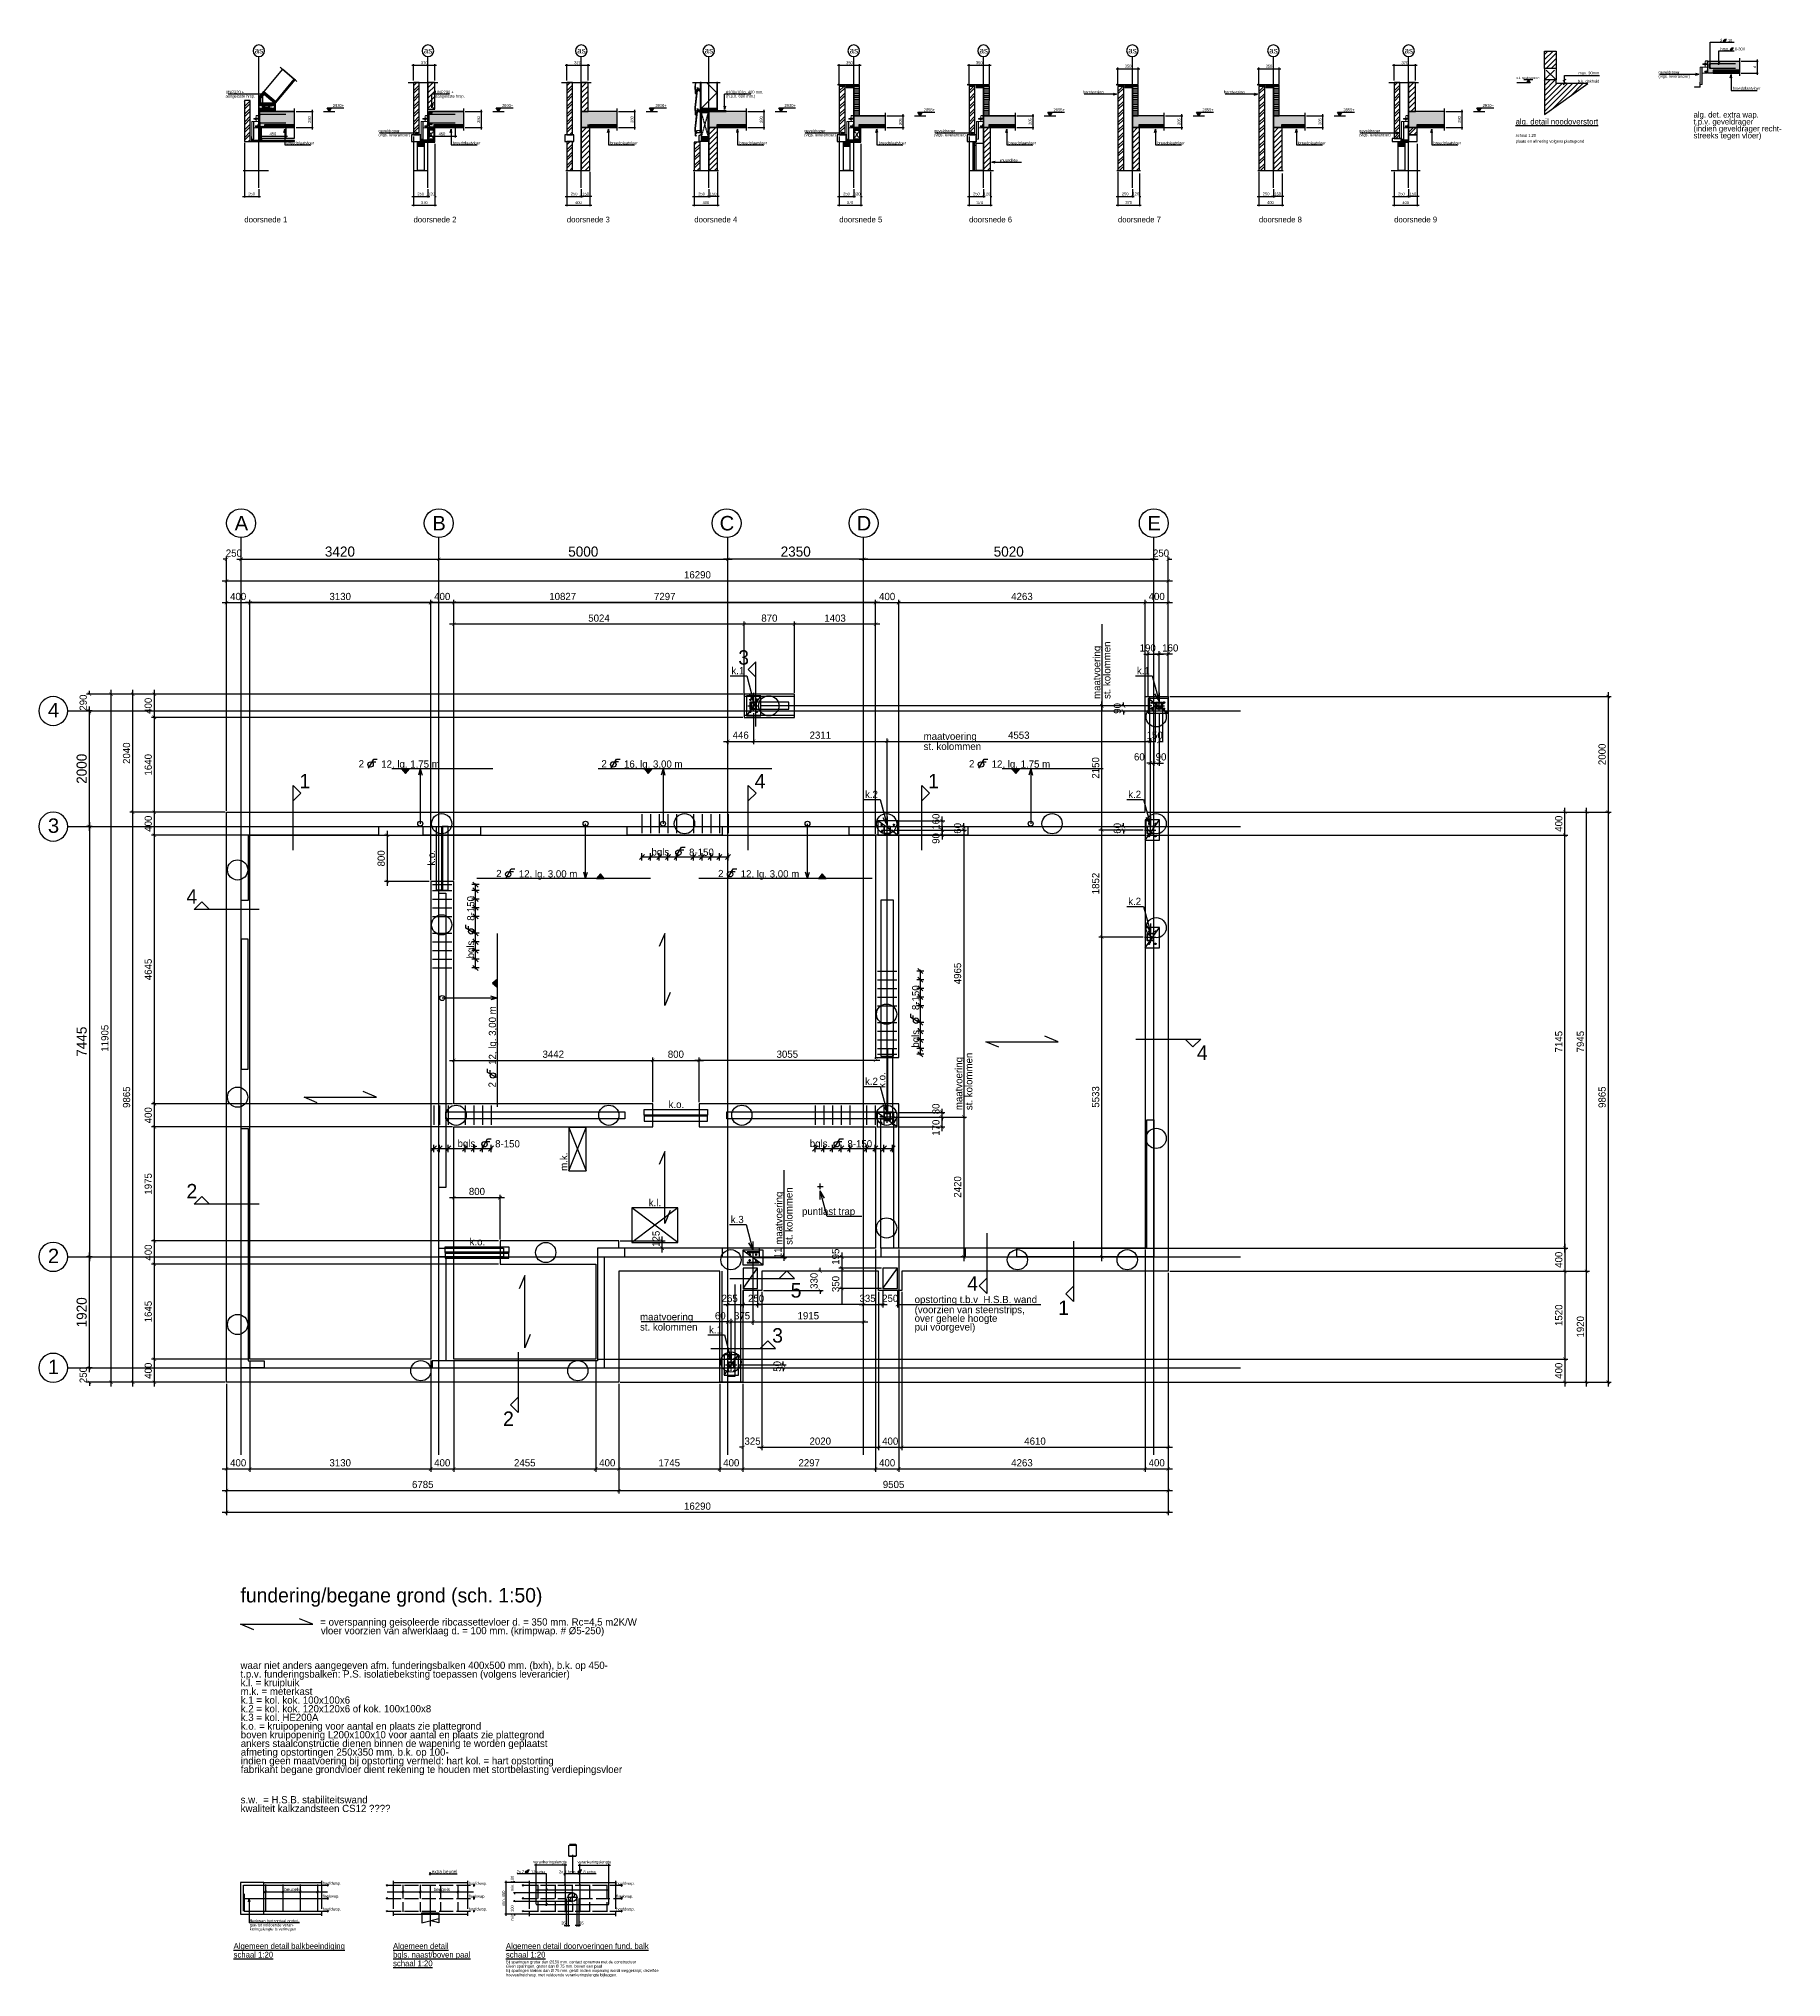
# Model space of a CAD drawing. Header units: millimetres. Extents: x -109306 to 269542, y -22401 to 197206.
# Drawn here: x -59306 to -29162, y 21797 to 55338 of the extents above; entities that cross this region are included whole.
import ezdxf
from ezdxf.enums import TextEntityAlignment as Align

# ---------------------------------------------------------------- set-up
doc = ezdxf.new("R2010")
doc.units = ezdxf.units.MM
for name, pattern in [('CENTER', [36, 24, -3, 6, -3]), ('DASH', [15, 12, -3]), ('DASHDOT', [18.5, 12, -3, 0.5, -3])]:
    doc.linetypes.add(name, pattern=pattern)
for name, color, linetype in [('10', 9, 'DASH'), ('13', 7, 'Continuous'), ('18', 1, 'Continuous'), ('25', 2, 'Continuous'), ('35', 3, 'Continuous'), ('50', 4, 'Continuous'), ('BETON - 13', 7, 'Continuous'), ('BETON - 25', 2, 'Continuous'), ('BETON - 50', 4, 'Continuous'), ('DIMENSION', 1, 'Continuous'), ('dun', 252, 'Continuous'), ('HATCH', 9, 'Continuous'), ('HATCH-beton', 254, 'Continuous'), ('HATCH-details', 9, 'Continuous'), ('PAAL', 3, 'Continuous'), ('SETUP', 7, 'Continuous'), ('STAAL-13', 7, 'Continuous'), ('STAAL-25', 2, 'Continuous'), ('STAAL-hartlijnen', 8, 'DASHDOT'), ('STAAL-kolommen', 2, 'Continuous'), ('STRAMIEN', 11, 'CENTER'), ('T18', 1, 'Continuous'), ('T25', 2, 'Continuous'), ('T50', 4, 'Continuous'), ('WAPENING', 2, 'Continuous'), ('WAPENING - 25', 2, 'Continuous'), ('WAPENING - 35', 3, 'Continuous'), ('WAPENING - 50', 4, 'Continuous'), ('WAPENING - tekst', 2, 'Continuous'), ('WAPENING-aanwijs', 1, 'Continuous'), ('WAPENING-tekst', 2, 'Continuous')]:
    doc.layers.add(name, color=color, linetype=linetype)
doc.layers.add('HULPLIJNEN', color=220, linetype='Continuous', plot=False)
doc.styles.get("Standard").update_dxf_attribs({"font": ''})
doc.styles.add('STRAMIEN', font='arial.ttf')
doc.styles.get('Standard').set_extended_font_data('Century Gothic')
doc.dimstyles.new('1-1', dxfattribs={"dimtxt": 2.5, "dimasz": 1.2, "dimexe": 1, "dimexo": 0, "dimgap": 0.8, "dimtad": 1, "dimdec": 0, "dimzin": 12, "dimdsep": 46, "dimtxsty": 'Standard', "dimblk1": 'ARCHTICK', "dimblk2": 'ARCHTICK', "dimsah": 1, "dimcen": 0.09, "dimdle": 1.5, "dimclrd": 256, "dimclre": 254, "dimclrt": 2, "dimadec": 0, "dimazin": 0, "dimtfac": 1, "dimtdec": 0, "dimtix": 1, "dimtofl": 0, "dimtmove": 2, "dimatfit": 3, "dimldrblk": 'ARCHTICK', "dimfxl": 1, "dimtolj": 1, "dimtzin": 0, "dimarcsym": 0})
doc.dimstyles.new('1-20', dxfattribs={"dimscale": 20, "dimtxt": 2.5, "dimasz": 1.2, "dimexe": 1, "dimexo": 0, "dimgap": 0.8, "dimtad": 1, "dimdec": 0, "dimzin": 12, "dimdsep": 46, "dimtxsty": 'Standard', "dimblk1": 'ARCHTICK', "dimblk2": 'ARCHTICK', "dimsah": 1, "dimcen": 0.09, "dimdle": 1.5, "dimclrd": 256, "dimclre": 254, "dimclrt": 2, "dimadec": 0, "dimazin": 0, "dimtfac": 1, "dimtdec": 0, "dimtix": 1, "dimtofl": 0, "dimtmove": 2, "dimatfit": 3, "dimldrblk": 'ARCHTICK', "dimfxl": 1, "dimtolj": 1, "dimtzin": 0, "dimarcsym": 0})
doc.dimstyles.new('1-50', dxfattribs={"dimscale": 50, "dimtxt": 2.5, "dimasz": 1.2, "dimexe": 1, "dimexo": 0, "dimgap": 0.8, "dimtad": 1, "dimdec": 0, "dimzin": 12, "dimdsep": 46, "dimtxsty": 'Standard', "dimblk1": 'ARCHTICK', "dimblk2": 'ARCHTICK', "dimsah": 1, "dimcen": 0.09, "dimdle": 1.5, "dimclrd": 256, "dimclre": 254, "dimclrt": 2, "dimadec": 0, "dimazin": 0, "dimtfac": 1, "dimtdec": 0, "dimtix": 1, "dimtofl": 0, "dimtmove": 2, "dimatfit": 3, "dimldrblk": 'ARCHTICK', "dimfxl": 1, "dimtolj": 1, "dimtzin": 0, "dimarcsym": 0})
doc.dimstyles.new('1-50 stramien', dxfattribs={"dimscale": 50, "dimtxt": 3.5, "dimasz": 1.2, "dimexe": 1, "dimexo": 0, "dimgap": 0.8, "dimtad": 1, "dimdec": 0, "dimzin": 12, "dimdsep": 46, "dimtxsty": 'Standard', "dimblk1": 'ARCHTICK', "dimblk2": 'ARCHTICK', "dimsah": 1, "dimcen": 0.09, "dimdle": 1.5, "dimclrd": 256, "dimclre": 254, "dimclrt": 3, "dimadec": 0, "dimazin": 0, "dimtfac": 1, "dimtdec": 0, "dimtix": 1, "dimtofl": 0, "dimtmove": 2, "dimatfit": 3, "dimldrblk": 'ARCHTICK', "dimfxl": 1, "dimtolj": 1, "dimtzin": 0, "dimarcsym": 0})
pattern_1 = [(45, (172690, 348494.125), (2, -3e-16), [])]
pattern_2 = [(45, (-235.7203, -58.2177), (-2.245064, 2.245064), [])]

msp = doc.modelspace()

# ---------------------------------------------------------------- texts
at = {"layer": 'T25'}
for s, height, p in [('aangelaste hrsp.', 50, (-56074, 54320.4)), ('UNP320 +', 50, (-56074, 54390.4)), ('aangelaste hrsp.', 50, (-52448.3, 54320.4)), ('UNP280 +', 50, (-52448.3, 54390.4)), ('#100x10 lg. 400 mm.', 50, (-47415.1, 54390.4)), ('(h.o.h. 600 mm.)', 50, (-47415.1, 54320.4)), ('borstwering', 50, (-41242.1, 54390.5)), ('borstwering', 50, (-38803.6, 54390.4)), ('geveldrager', 50, (-53429.2, 53720.4)), ('(vlgs. leverancier)', 50, (-53429.2, 53650.4)), ('geveldrager', 50, (-46063, 53720.4)), ('(vlgs. leverancier)', 50, (-46063, 53650.4)), ('geveldrager', 50, (-43817.4, 53720.4)), ('(vlgs. leverancier)', 50, (-43817.4, 53650.4)), ('geveldrager', 50, (-36464.2, 53720.4)), ('(vlgs. leverancier)', 50, (-36464.2, 53650.4)), ('breedplaatvloer', 50, (-55019.5, 53510.4)), ('breedplaatvloer', 50, (-52143.4, 53510.4)), ('breedplaatvloer', 50, (-52143.4, 53510.4)), ('breedplaatvloer', 50, (-49420.6, 53510.4)), ('breedplaatvloer', 50, (-47185.3, 53510.4)), ('breedplaatvloer', 50, (-44777.2, 53510.4)), ('breedplaatvloer', 50, (-42531.5, 53510.4)), ('breedplaatvloer', 50, (-39956.2, 53510.6)), ('breedplaatvloer', 50, (-37517.8, 53510.6)), ('breedplaatvloer', 50, (-35178.4, 53510.4)), ('muurdikte', 50, (-42673.1, 53210.4)), ('muurdikte', 50, (-42673.1, 53210.4)), ('puntlast trap', 125, (-46102.1, 34986.3)), ('opstorting t.b.v  H.S.B. wand', 125, (-44153.5, 33461.3)), ('over gehele hoogte', 125, (-44153.5, 33136.3)), ('(voorzien van steenstrips,', 125, (-44153.5, 33286.3)), ('pui voorgevel)', 125, (-44153.5, 32986.3)), ('= overspanning geisoleerde ribcassettevloer d. = 350 mm. Rc=4,5 m2K/W ', 125, (-54435.6, 27881.4)), ('vloer voorzien van afwerklaag d. = 100 mm. (krimpwap. # %%C5-250)', 125, (-54424.6, 27731.4)), ('waar niet anders aangegeven afm. funderingsbalken 400x500 mm. (bxh), b.k. op 450-', 125, (-55815.9, 27131.4)), ('k.l. = kruipluik', 125, (-55813.5, 26831.4)), ('m.k. = meterkast', 125, (-55813.5, 26681.4)), ('s.w.  = H.S.B. stabiliteitswand', 125, (-55813.5, 24805.7))]:
    msp.add_text(s, height=height, dxfattribs=at).set_placement(p)
msp.add_text('k.l.', height=125, rotation=359.99997, dxfattribs=at).set_placement((-48754.1, 35136.3))
for s, p in [('k.1 = kol. kok. 100x100x6', (-55811.2, 26493)), ('k.2 = kol. kok. 120x120x6 of kok. 100x100x8', (-55811.2, 26343)), ('k.3 = kol. HE200A', (-55811.2, 26193)), ('k.o. = kruipopening voor aantal en plaats zie plattegrond ', (-55811.2, 26043)), ('ankers staalconstructie dienen binnen de wapening te worden geplaatst', (-55811.2, 25743)), ('boven kruipopening L200x100x10 voor aantal en plaats zie plattegrond ', (-55811.2, 25893)), ('afmeting opstortingen 250x350 mm. b.k. op 100-', (-55811.2, 25593)), ('indien geen maatvoering bij opstorting vermeld: hart kol. = hart opstorting', (-55811.2, 25443)), ('fabrikant begane grondvloer dient rekening te houden met stortbelasting verdiepingsvloer', (-55811.2, 25293)), ('kwaliteit kalkzandsteen CS12 ????', (-55813.5, 24617.4))]:
    msp.add_text(s, height=125, dxfattribs=at).set_placement(p, align=Align.BOTTOM_LEFT)
at = {"layer": 'T50'}
for s, height, p in [('doorsnede 1', 100, (-55749.4, 52160.1)), ('doorsnede 2', 100, (-52823.2, 52160.1)), ('doorsnede 3', 100, (-50170.5, 52160.1)), ('doorsnede 4', 100, (-47965.2, 52160.1)), ('doorsnede 5', 100, (-45457, 52160.1)), ('doorsnede 6', 100, (-43211.4, 52160.1)), ('doorsnede 7', 100, (-40636.1, 52160.3)), ('doorsnede 8', 100, (-38197.7, 52160.3)), ('doorsnede 9', 100, (-35858.2, 52160.1)), ('3', 250, (-47204.8, 44507.6)), ('1', 250, (-54795.5, 42367.6)), ('4', 250, (-46920.5, 42367.6)), ('1', 250, (-43920.5, 42367.6)), ('4', 250, (-56750.7, 40372.7)), ('4', 250, (-39270.3, 37668.5)), ('2', 250, (-56750.7, 35272.7)), ('4', 250, (-43244.1, 33674.4)), ('5', 250, (-46297.9, 33556.1)), ('1', 250, (-41668.7, 33255.7)), ('3', 250, (-46617.9, 32777.7)), ('2', 250, (-51273.7, 31335.7)), ('fundering/begane grond (sch. 1:50)', 250, (-55815.9, 28281.3))]:
    msp.add_text(s, height=height, dxfattribs=at).set_placement(p)

# ---------------------------------------------------------------- blocks, each defined once
blk = doc.blocks.new('STRAMIEN')
at = {"layer": '25'}
blk.add_circle((0, 6), 6, dxfattribs=at)
at = {"layer": 'T50', "style": 'STRAMIEN'}
blk.add_attdef('TAG01', text='', height=5, dxfattribs=at).set_placement((0, 6), align=Align.MIDDLE_CENTER)
blk = doc.blocks.new('_ARCHTICK')
at = {"color": 0, "linetype": 'ByBlock', "const_width": 0.15}
blk.add_lwpolyline([(-0.5, -0.5), (0.5, 0.5)], dxfattribs=at)
blk = doc.blocks.new('*D29')
at = {"layer": 'Defpoints', "color": 0, "transparency": 16777216}
for p in [(0, 13945), (3420, 13995), (3420, 13945)]:
    blk.add_point(p, dxfattribs=at)
at = {"layer": 'DIMENSION', "lineweight": -2, "transparency": 16777216}
blk.add_line((-75, 13995), (3495, 13995), dxfattribs=at)
at = {"layer": 'DIMENSION', "color": 254, "lineweight": -2, "transparency": 16777216}
for p, q in [((0, 13945), (0, 14045)), ((3420, 13945), (3420, 14045))]:
    blk.add_line(p, q, dxfattribs=at)
at = {"layer": 'DIMENSION', "lineweight": -2, "transparency": 16777216, "xscale": 59.99999999999995, "yscale": 59.99999999999995, "zscale": 59.99999999999995, "rotation": 180}
blk.add_blockref('_ARCHTICK', (0, 13995), dxfattribs=at)
at = {"layer": 'DIMENSION', "lineweight": -2, "transparency": 16777216, "xscale": 59.99999999999995, "yscale": 59.99999999999995, "zscale": 59.99999999999995}
blk.add_blockref('_ARCHTICK', (3420, 13995), dxfattribs=at)
at = {"layer": 'DIMENSION', "color": 3, "transparency": 16777216, "insert": (1710, 14127), "char_height": 175, "attachment_point": 5}
blk.add_mtext('\\A1;3420', dxfattribs=at)
blk = doc.blocks.new('*D30')
at = {"layer": 'Defpoints', "color": 0, "transparency": 16777216}
for p in [(3420, 13945), (8420, 13995), (8420, 13945)]:
    blk.add_point(p, dxfattribs=at)
at = {"layer": 'DIMENSION', "lineweight": -2, "transparency": 16777216}
blk.add_line((3345, 13995), (8495, 13995), dxfattribs=at)
at = {"layer": 'DIMENSION', "color": 254, "lineweight": -2, "transparency": 16777216}
for p, q in [((3420, 13945), (3420, 14045)), ((8420, 13945), (8420, 14045))]:
    blk.add_line(p, q, dxfattribs=at)
at = {"layer": 'DIMENSION', "lineweight": -2, "transparency": 16777216, "xscale": 59.99999999999995, "yscale": 59.99999999999995, "zscale": 59.99999999999995, "rotation": 180}
blk.add_blockref('_ARCHTICK', (3420, 13995), dxfattribs=at)
at = {"layer": 'DIMENSION', "lineweight": -2, "transparency": 16777216, "xscale": 59.99999999999995, "yscale": 59.99999999999995, "zscale": 59.99999999999995}
blk.add_blockref('_ARCHTICK', (8420, 13995), dxfattribs=at)
at = {"layer": 'DIMENSION', "color": 3, "transparency": 16777216, "insert": (5920, 14127), "char_height": 175, "attachment_point": 5}
blk.add_mtext('\\A1;5000', dxfattribs=at)
blk = doc.blocks.new('*D31')
at = {"layer": 'Defpoints', "color": 0, "transparency": 16777216}
for p in [(8420, 13995), (8420, 13945), (10770, 13945)]:
    blk.add_point(p, dxfattribs=at)
at = {"layer": 'DIMENSION', "lineweight": -2, "transparency": 16777216}
blk.add_line((10845, 13995), (8345, 13995), dxfattribs=at)
at = {"layer": 'DIMENSION', "color": 254, "lineweight": -2, "transparency": 16777216}
for p, q in [((8420, 13945), (8420, 14045)), ((10770, 13945), (10770, 14045))]:
    blk.add_line(p, q, dxfattribs=at)
at = {"layer": 'DIMENSION', "lineweight": -2, "transparency": 16777216, "xscale": 59.99999999999995, "yscale": 59.99999999999995, "zscale": 59.99999999999995, "rotation": 180}
blk.add_blockref('_ARCHTICK', (8420, 13995), dxfattribs=at)
at = {"layer": 'DIMENSION', "lineweight": -2, "transparency": 16777216, "xscale": 59.99999999999995, "yscale": 59.99999999999995, "zscale": 59.99999999999995}
blk.add_blockref('_ARCHTICK', (10770, 13995), dxfattribs=at)
at = {"layer": 'DIMENSION', "color": 3, "transparency": 16777216, "insert": (9595, 14127), "char_height": 175, "attachment_point": 5}
blk.add_mtext('\\A1;2350', dxfattribs=at)
blk = doc.blocks.new('*D25')
at = {"layer": 'Defpoints', "color": 0, "transparency": 16777216}
for p in [(-2625, 1925), (-2575, 1925), (-2575, 5)]:
    blk.add_point(p, dxfattribs=at)
at = {"layer": 'DIMENSION', "color": 254, "lineweight": -2, "transparency": 16777216}
for p, q in [((-2575, 1925), (-2675, 1925)), ((-2575, 5), (-2675, 5))]:
    blk.add_line(p, q, dxfattribs=at)
at = {"layer": 'DIMENSION', "lineweight": -2, "transparency": 16777216}
blk.add_line((-2625, -70), (-2625, 2000), dxfattribs=at)
at = {"layer": 'DIMENSION', "lineweight": -2, "transparency": 16777216, "xscale": 59.99999999999995, "yscale": 59.99999999999995, "zscale": 59.99999999999995}
for p, rotation in [((-2625, 1925), 90), ((-2625, 5), 270)]:
    blk.add_blockref('_ARCHTICK', p, dxfattribs=dict(at, rotation=rotation))
at = {"layer": 'DIMENSION', "color": 3, "transparency": 16777216, "insert": (-2757, 965), "char_height": 175, "attachment_point": 5, "rotation": 90}
blk.add_mtext('\\A1;1920', dxfattribs=at)
blk = doc.blocks.new('*D26')
at = {"layer": 'Defpoints', "color": 0, "transparency": 16777216}
for p in [(-2575, 9370), (-2625, 1925), (-2575, 1925)]:
    blk.add_point(p, dxfattribs=at)
at = {"layer": 'DIMENSION', "lineweight": -2, "transparency": 16777216}
blk.add_line((-2625, 9445), (-2625, 1850), dxfattribs=at)
at = {"layer": 'DIMENSION', "color": 254, "lineweight": -2, "transparency": 16777216}
for p, q in [((-2575, 9370), (-2675, 9370)), ((-2575, 1925), (-2675, 1925))]:
    blk.add_line(p, q, dxfattribs=at)
at = {"layer": 'DIMENSION', "lineweight": -2, "transparency": 16777216, "xscale": 59.99999999999995, "yscale": 59.99999999999995, "zscale": 59.99999999999995}
for p, rotation in [((-2625, 9370), 90), ((-2625, 1925), 270)]:
    blk.add_blockref('_ARCHTICK', p, dxfattribs=dict(at, rotation=rotation))
at = {"layer": 'DIMENSION', "color": 3, "transparency": 16777216, "insert": (-2757, 5648), "char_height": 175, "attachment_point": 5, "rotation": 90}
blk.add_mtext('\\A1;7445', dxfattribs=at)
blk = doc.blocks.new('*D27')
at = {"layer": 'Defpoints', "color": 0, "transparency": 16777216}
for p in [(-2625, 11370), (-2575, 11370), (-2575, 9370)]:
    blk.add_point(p, dxfattribs=at)
at = {"layer": 'DIMENSION', "lineweight": -2, "transparency": 16777216}
blk.add_line((-2625, 9295), (-2625, 11445), dxfattribs=at)
at = {"layer": 'DIMENSION', "color": 254, "lineweight": -2, "transparency": 16777216}
for p, q in [((-2575, 11370), (-2675, 11370)), ((-2575, 9370), (-2675, 9370))]:
    blk.add_line(p, q, dxfattribs=at)
at = {"layer": 'DIMENSION', "lineweight": -2, "transparency": 16777216, "xscale": 59.99999999999995, "yscale": 59.99999999999995, "zscale": 59.99999999999995}
for p, rotation in [((-2625, 11370), 90), ((-2625, 9370), 270)]:
    blk.add_blockref('_ARCHTICK', p, dxfattribs=dict(at, rotation=rotation))
at = {"layer": 'DIMENSION', "color": 3, "transparency": 16777216, "insert": (-2757, 10370), "char_height": 175, "attachment_point": 5, "rotation": 90}
blk.add_mtext('\\A1;2000', dxfattribs=at)
blk = doc.blocks.new('*D28')
at = {"layer": 'Defpoints', "color": 0, "transparency": 16777216}
for p in [(10770, 13945), (15790, 13995), (15790, 13945)]:
    blk.add_point(p, dxfattribs=at)
at = {"layer": 'DIMENSION', "lineweight": -2, "transparency": 16777216}
blk.add_line((10695, 13995), (15865, 13995), dxfattribs=at)
at = {"layer": 'DIMENSION', "color": 254, "lineweight": -2, "transparency": 16777216}
for p, q in [((10770, 13945), (10770, 14045)), ((15790, 13945), (15790, 14045))]:
    blk.add_line(p, q, dxfattribs=at)
at = {"layer": 'DIMENSION', "lineweight": -2, "transparency": 16777216, "xscale": 59.99999999999995, "yscale": 59.99999999999995, "zscale": 59.99999999999995, "rotation": 180}
blk.add_blockref('_ARCHTICK', (10770, 13995), dxfattribs=at)
at = {"layer": 'DIMENSION', "lineweight": -2, "transparency": 16777216, "xscale": 59.99999999999995, "yscale": 59.99999999999995, "zscale": 59.99999999999995}
blk.add_blockref('_ARCHTICK', (15790, 13995), dxfattribs=at)
at = {"layer": 'DIMENSION', "color": 3, "transparency": 16777216, "insert": (13280, 14127), "char_height": 175, "attachment_point": 5}
blk.add_mtext('\\A1;5020', dxfattribs=at)
blk = doc.blocks.new('*D67')
at = {"layer": 'Defpoints', "color": 0, "transparency": 16777216}
for p in [(-58056, 43996), (-47102, 43996), (-56056, 32091)]:
    blk.add_point(p, dxfattribs=at)
at = {"layer": 'DIMENSION', "color": 254, "lineweight": -2, "transparency": 16777216}
for p, q in [((-47127, 43996), (-58106, 43996)), ((-56081, 32091), (-58106, 32091))]:
    blk.add_line(p, q, dxfattribs=at)
at = {"layer": 'DIMENSION', "lineweight": -2, "transparency": 16777216}
blk.add_line((-58056, 32016), (-58056, 44071), dxfattribs=at)
at = {"layer": 'DIMENSION', "lineweight": -2, "transparency": 16777216, "xscale": 59.99999999999995, "yscale": 59.99999999999995, "zscale": 59.99999999999995}
for p, rotation in [((-58056, 43996), 90), ((-58056, 32091), 270)]:
    blk.add_blockref('_ARCHTICK', p, dxfattribs=dict(at, rotation=rotation))
at = {"layer": 'DIMENSION', "color": 2, "transparency": 16777216, "insert": (-58162, 38044), "char_height": 125, "attachment_point": 5, "rotation": 90}
blk.add_mtext('\\A1;11905', dxfattribs=at)
blk = doc.blocks.new('*D68')
at = {"layer": 'Defpoints', "color": 0, "transparency": 16777216}
for p in [(-58431, 43996), (-58056, 43996), (-58431, 43706)]:
    blk.add_point(p, dxfattribs=at)
at = {"layer": 'DIMENSION', "color": 254, "lineweight": -2, "transparency": 16777216}
for p, q in [((-58081, 43996), (-58481, 43996)), ((-58456, 43706), (-58481, 43706))]:
    blk.add_line(p, q, dxfattribs=at)
at = {"layer": 'DIMENSION', "lineweight": -2, "transparency": 16777216}
for p, q in [((-58431, 43996), (-58431, 44056)), ((-58431, 43706), (-58431, 43646))]:
    blk.add_line(p, q, dxfattribs=at)
at = {"layer": 'DIMENSION', "lineweight": -2, "transparency": 16777216, "xscale": 59.99999999999995, "yscale": 59.99999999999995, "zscale": 59.99999999999995}
for p, rotation in [((-58431, 43996), 270), ((-58431, 43706), 90)]:
    blk.add_blockref('_ARCHTICK', p, dxfattribs=dict(at, rotation=rotation))
at = {"layer": 'DIMENSION', "color": 2, "transparency": 16777216, "insert": (-58537, 43851), "char_height": 125, "attachment_point": 5, "rotation": 90}
blk.add_mtext('\\A1;290', dxfattribs=at)
blk = doc.blocks.new('*D69')
at = {"layer": 'Defpoints', "color": 0, "transparency": 16777216}
for p in [(-58431, 32341), (-58431, 32091), (-58056, 32091)]:
    blk.add_point(p, dxfattribs=at)
at = {"layer": 'DIMENSION', "lineweight": -2, "transparency": 16777216}
for p, q in [((-58431, 32341), (-58431, 32401)), ((-58431, 32091), (-58431, 32031))]:
    blk.add_line(p, q, dxfattribs=at)
at = {"layer": 'DIMENSION', "color": 254, "lineweight": -2, "transparency": 16777216}
for p, q in [((-58406, 32341), (-58381, 32341)), ((-58081, 32091), (-58481, 32091))]:
    blk.add_line(p, q, dxfattribs=at)
at = {"layer": 'DIMENSION', "lineweight": -2, "transparency": 16777216, "xscale": 59.99999999999995, "yscale": 59.99999999999995, "zscale": 59.99999999999995}
for p, rotation in [((-58431, 32341), 270), ((-58431, 32091), 90)]:
    blk.add_blockref('_ARCHTICK', p, dxfattribs=dict(at, rotation=rotation))
at = {"layer": 'DIMENSION', "color": 2, "transparency": 16777216, "insert": (-58537, 32216), "char_height": 125, "attachment_point": 5, "rotation": 90}
blk.add_mtext('\\A1;250', dxfattribs=at)
blk = doc.blocks.new('*D70')
at = {"layer": 'Defpoints', "color": 0, "transparency": 16777216}
for p in [(-57681, 41956), (-56056, 41956), (-56056, 32091)]:
    blk.add_point(p, dxfattribs=at)
at = {"layer": 'DIMENSION', "color": 254, "lineweight": -2, "transparency": 16777216}
for p, q in [((-56081, 41956), (-57731, 41956)), ((-56081, 32091), (-57731, 32091))]:
    blk.add_line(p, q, dxfattribs=at)
at = {"layer": 'DIMENSION', "lineweight": -2, "transparency": 16777216}
blk.add_line((-57681, 32016), (-57681, 42031), dxfattribs=at)
at = {"layer": 'DIMENSION', "lineweight": -2, "transparency": 16777216, "xscale": 59.99999999999995, "yscale": 59.99999999999995, "zscale": 59.99999999999995}
for p, rotation in [((-57681, 41956), 90), ((-57681, 32091), 270)]:
    blk.add_blockref('_ARCHTICK', p, dxfattribs=dict(at, rotation=rotation))
at = {"layer": 'DIMENSION', "color": 2, "transparency": 16777216, "insert": (-57787, 37024), "char_height": 125, "attachment_point": 5, "rotation": 90}
blk.add_mtext('\\A1;9865', dxfattribs=at)
blk = doc.blocks.new('*D71')
at = {"layer": 'Defpoints', "color": 0, "transparency": 16777216}
for p in [(-57681, 43996), (-47102, 43996), (-56056, 41956)]:
    blk.add_point(p, dxfattribs=at)
at = {"layer": 'DIMENSION', "color": 254, "lineweight": -2, "transparency": 16777216}
for p, q in [((-47127, 43996), (-57731, 43996)), ((-56081, 41956), (-57731, 41956))]:
    blk.add_line(p, q, dxfattribs=at)
at = {"layer": 'DIMENSION', "lineweight": -2, "transparency": 16777216}
blk.add_line((-57681, 41881), (-57681, 44071), dxfattribs=at)
at = {"layer": 'DIMENSION', "lineweight": -2, "transparency": 16777216, "xscale": 59.99999999999995, "yscale": 59.99999999999995, "zscale": 59.99999999999995}
for p, rotation in [((-57681, 43996), 90), ((-57681, 41956), 270)]:
    blk.add_blockref('_ARCHTICK', p, dxfattribs=dict(at, rotation=rotation))
at = {"layer": 'DIMENSION', "color": 2, "transparency": 16777216, "insert": (-57787, 42976), "char_height": 125, "attachment_point": 5, "rotation": 90}
blk.add_mtext('\\A1;2040', dxfattribs=at)
blk = doc.blocks.new('*D72')
at = {"layer": 'Defpoints', "color": 0, "transparency": 16777216}
for p in [(-57306, 32491), (-55656, 32491), (-56056, 32091)]:
    blk.add_point(p, dxfattribs=at)
at = {"layer": 'DIMENSION', "lineweight": -2, "transparency": 16777216}
blk.add_line((-57306, 32016), (-57306, 32566), dxfattribs=at)
at = {"layer": 'DIMENSION', "color": 254, "lineweight": -2, "transparency": 16777216}
for p, q in [((-55681, 32491), (-57356, 32491)), ((-56081, 32091), (-57356, 32091))]:
    blk.add_line(p, q, dxfattribs=at)
at = {"layer": 'DIMENSION', "lineweight": -2, "transparency": 16777216, "xscale": 59.99999999999995, "yscale": 59.99999999999995, "zscale": 59.99999999999995}
for p, rotation in [((-57306, 32491), 90), ((-57306, 32091), 270)]:
    blk.add_blockref('_ARCHTICK', p, dxfattribs=dict(at, rotation=rotation))
at = {"layer": 'DIMENSION', "color": 2, "transparency": 16777216, "insert": (-57412, 32291), "char_height": 125, "attachment_point": 5, "rotation": 90}
blk.add_mtext('\\A1;400', dxfattribs=at)
blk = doc.blocks.new('*D73')
at = {"layer": 'Defpoints', "color": 0, "transparency": 16777216}
for p in [(-57306, 34136), (-51326, 34136), (-55656, 32491)]:
    blk.add_point(p, dxfattribs=at)
at = {"layer": 'DIMENSION', "color": 254, "lineweight": -2, "transparency": 16777216}
for p, q in [((-51351, 34136), (-57356, 34136)), ((-55681, 32491), (-57356, 32491))]:
    blk.add_line(p, q, dxfattribs=at)
at = {"layer": 'DIMENSION', "lineweight": -2, "transparency": 16777216}
blk.add_line((-57306, 32416), (-57306, 34211), dxfattribs=at)
at = {"layer": 'DIMENSION', "lineweight": -2, "transparency": 16777216, "xscale": 59.99999999999995, "yscale": 59.99999999999995, "zscale": 59.99999999999995}
for p, rotation in [((-57306, 34136), 90), ((-57306, 32491), 270)]:
    blk.add_blockref('_ARCHTICK', p, dxfattribs=dict(at, rotation=rotation))
at = {"layer": 'DIMENSION', "color": 2, "transparency": 16777216, "insert": (-57412, 33314), "char_height": 125, "attachment_point": 5, "rotation": 90}
blk.add_mtext('\\A1;1645', dxfattribs=at)
blk = doc.blocks.new('*D74')
at = {"layer": 'Defpoints', "color": 0, "transparency": 16777216}
for p in [(-57306, 34536), (-51326, 34536), (-51326, 34136)]:
    blk.add_point(p, dxfattribs=at)
at = {"layer": 'DIMENSION', "lineweight": -2, "transparency": 16777216}
blk.add_line((-57306, 34061), (-57306, 34611), dxfattribs=at)
at = {"layer": 'DIMENSION', "color": 254, "lineweight": -2, "transparency": 16777216}
for p, q in [((-51351, 34536), (-57356, 34536)), ((-51351, 34136), (-57356, 34136))]:
    blk.add_line(p, q, dxfattribs=at)
at = {"layer": 'DIMENSION', "lineweight": -2, "transparency": 16777216, "xscale": 59.99999999999995, "yscale": 59.99999999999995, "zscale": 59.99999999999995}
for p, rotation in [((-57306, 34536), 90), ((-57306, 34136), 270)]:
    blk.add_blockref('_ARCHTICK', p, dxfattribs=dict(at, rotation=rotation))
at = {"layer": 'DIMENSION', "color": 2, "transparency": 16777216, "insert": (-57412, 34336), "char_height": 125, "attachment_point": 5, "rotation": 90}
blk.add_mtext('\\A1;400', dxfattribs=at)
blk = doc.blocks.new('*D75')
at = {"layer": 'Defpoints', "color": 0, "transparency": 16777216}
for p in [(-57306, 36511), (-52126, 36511), (-51326, 34536)]:
    blk.add_point(p, dxfattribs=at)
at = {"layer": 'DIMENSION', "lineweight": -2, "transparency": 16777216}
blk.add_line((-57306, 34461), (-57306, 36586), dxfattribs=at)
at = {"layer": 'DIMENSION', "color": 254, "lineweight": -2, "transparency": 16777216}
for p, q in [((-52151, 36511), (-57356, 36511)), ((-51351, 34536), (-57356, 34536))]:
    blk.add_line(p, q, dxfattribs=at)
at = {"layer": 'DIMENSION', "lineweight": -2, "transparency": 16777216, "xscale": 59.99999999999995, "yscale": 59.99999999999995, "zscale": 59.99999999999995}
for p, rotation in [((-57306, 36511), 90), ((-57306, 34536), 270)]:
    blk.add_blockref('_ARCHTICK', p, dxfattribs=dict(at, rotation=rotation))
at = {"layer": 'DIMENSION', "color": 2, "transparency": 16777216, "insert": (-57412, 35524), "char_height": 125, "attachment_point": 5, "rotation": 90}
blk.add_mtext('\\A1;1975', dxfattribs=at)
blk = doc.blocks.new('*D76')
at = {"layer": 'Defpoints', "color": 0, "transparency": 16777216}
for p in [(-57306, 36911), (-52126, 36911), (-52126, 36511)]:
    blk.add_point(p, dxfattribs=at)
at = {"layer": 'DIMENSION', "color": 254, "lineweight": -2, "transparency": 16777216}
for p, q in [((-52151, 36911), (-57356, 36911)), ((-52151, 36511), (-57356, 36511))]:
    blk.add_line(p, q, dxfattribs=at)
at = {"layer": 'DIMENSION', "lineweight": -2, "transparency": 16777216}
blk.add_line((-57306, 36436), (-57306, 36986), dxfattribs=at)
at = {"layer": 'DIMENSION', "lineweight": -2, "transparency": 16777216, "xscale": 59.99999999999995, "yscale": 59.99999999999995, "zscale": 59.99999999999995}
for p, rotation in [((-57306, 36911), 90), ((-57306, 36511), 270)]:
    blk.add_blockref('_ARCHTICK', p, dxfattribs=dict(at, rotation=rotation))
at = {"layer": 'DIMENSION', "color": 2, "transparency": 16777216, "insert": (-57412, 36711), "char_height": 125, "attachment_point": 5, "rotation": 90}
blk.add_mtext('\\A1;400', dxfattribs=at)
blk = doc.blocks.new('*D77')
at = {"layer": 'Defpoints', "color": 0, "transparency": 16777216}
for p in [(-57306, 41556), (-55656, 41556), (-52126, 36911)]:
    blk.add_point(p, dxfattribs=at)
at = {"layer": 'DIMENSION', "lineweight": -2, "transparency": 16777216}
blk.add_line((-57306, 36836), (-57306, 41631), dxfattribs=at)
at = {"layer": 'DIMENSION', "color": 254, "lineweight": -2, "transparency": 16777216}
for p, q in [((-55681, 41556), (-57356, 41556)), ((-52151, 36911), (-57356, 36911))]:
    blk.add_line(p, q, dxfattribs=at)
at = {"layer": 'DIMENSION', "lineweight": -2, "transparency": 16777216, "xscale": 59.99999999999995, "yscale": 59.99999999999995, "zscale": 59.99999999999995}
for p, rotation in [((-57306, 41556), 90), ((-57306, 36911), 270)]:
    blk.add_blockref('_ARCHTICK', p, dxfattribs=dict(at, rotation=rotation))
at = {"layer": 'DIMENSION', "color": 2, "transparency": 16777216, "insert": (-57412, 39234), "char_height": 125, "attachment_point": 5, "rotation": 90}
blk.add_mtext('\\A1;4645', dxfattribs=at)
blk = doc.blocks.new('*D78')
at = {"layer": 'Defpoints', "color": 0, "transparency": 16777216}
for p in [(-57306, 41956), (-56056, 41956), (-55656, 41556)]:
    blk.add_point(p, dxfattribs=at)
at = {"layer": 'DIMENSION', "color": 254, "lineweight": -2, "transparency": 16777216}
for p, q in [((-56081, 41956), (-57356, 41956)), ((-55681, 41556), (-57356, 41556))]:
    blk.add_line(p, q, dxfattribs=at)
at = {"layer": 'DIMENSION', "lineweight": -2, "transparency": 16777216}
blk.add_line((-57306, 41481), (-57306, 42031), dxfattribs=at)
at = {"layer": 'DIMENSION', "lineweight": -2, "transparency": 16777216, "xscale": 59.99999999999995, "yscale": 59.99999999999995, "zscale": 59.99999999999995}
for p, rotation in [((-57306, 41956), 90), ((-57306, 41556), 270)]:
    blk.add_blockref('_ARCHTICK', p, dxfattribs=dict(at, rotation=rotation))
at = {"layer": 'DIMENSION', "color": 2, "transparency": 16777216, "insert": (-57412, 41756), "char_height": 125, "attachment_point": 5, "rotation": 90}
blk.add_mtext('\\A1;400', dxfattribs=at)
blk = doc.blocks.new('*D79')
at = {"layer": 'Defpoints', "color": 0, "transparency": 16777216}
for p in [(-57306, 43596), (-47102, 43596), (-56056, 41956)]:
    blk.add_point(p, dxfattribs=at)
at = {"layer": 'DIMENSION', "lineweight": -2, "transparency": 16777216}
blk.add_line((-57306, 41881), (-57306, 43671), dxfattribs=at)
at = {"layer": 'DIMENSION', "color": 254, "lineweight": -2, "transparency": 16777216}
for p, q in [((-47127, 43596), (-57356, 43596)), ((-56081, 41956), (-57356, 41956))]:
    blk.add_line(p, q, dxfattribs=at)
at = {"layer": 'DIMENSION', "lineweight": -2, "transparency": 16777216, "xscale": 59.99999999999995, "yscale": 59.99999999999995, "zscale": 59.99999999999995}
for p, rotation in [((-57306, 43596), 90), ((-57306, 41956), 270)]:
    blk.add_blockref('_ARCHTICK', p, dxfattribs=dict(at, rotation=rotation))
at = {"layer": 'DIMENSION', "color": 2, "transparency": 16777216, "insert": (-57412, 42776), "char_height": 125, "attachment_point": 5, "rotation": 90}
blk.add_mtext('\\A1;1640', dxfattribs=at)
blk = doc.blocks.new('*D80')
at = {"layer": 'Defpoints', "color": 0, "transparency": 16777216}
for p in [(-57306, 43996), (-47102, 43996), (-47102, 43596)]:
    blk.add_point(p, dxfattribs=at)
at = {"layer": 'DIMENSION', "color": 254, "lineweight": -2, "transparency": 16777216}
for p, q in [((-47127, 43996), (-57356, 43996)), ((-47127, 43596), (-57356, 43596))]:
    blk.add_line(p, q, dxfattribs=at)
at = {"layer": 'DIMENSION', "lineweight": -2, "transparency": 16777216}
blk.add_line((-57306, 43521), (-57306, 44071), dxfattribs=at)
at = {"layer": 'DIMENSION', "lineweight": -2, "transparency": 16777216, "xscale": 59.99999999999995, "yscale": 59.99999999999995, "zscale": 59.99999999999995}
for p, rotation in [((-57306, 43996), 90), ((-57306, 43596), 270)]:
    blk.add_blockref('_ARCHTICK', p, dxfattribs=dict(at, rotation=rotation))
at = {"layer": 'DIMENSION', "color": 2, "transparency": 16777216, "insert": (-57412, 43796), "char_height": 125, "attachment_point": 5, "rotation": 90}
blk.add_mtext('\\A1;400', dxfattribs=at)
blk = doc.blocks.new('*D81')
at = {"layer": 'Defpoints', "color": 0, "transparency": 16777216}
for p in [(-39766, 45956), (-39766, 43956), (-56056, 41956)]:
    blk.add_point(p, dxfattribs=at)
at = {"layer": 'DIMENSION', "lineweight": -2, "transparency": 16777216}
blk.add_line((-56131, 45956), (-39691, 45956), dxfattribs=at)
at = {"layer": 'DIMENSION', "color": 254, "lineweight": -2, "transparency": 16777216}
for p, q in [((-56056, 41981), (-56056, 46006)), ((-39766, 43981), (-39766, 46006))]:
    blk.add_line(p, q, dxfattribs=at)
at = {"layer": 'DIMENSION', "lineweight": -2, "transparency": 16777216, "xscale": 59.99999999999995, "yscale": 59.99999999999995, "zscale": 59.99999999999995, "rotation": 180}
blk.add_blockref('_ARCHTICK', (-56056, 45956), dxfattribs=at)
at = {"layer": 'DIMENSION', "lineweight": -2, "transparency": 16777216, "xscale": 59.99999999999995, "yscale": 59.99999999999995, "zscale": 59.99999999999995}
blk.add_blockref('_ARCHTICK', (-39766, 45956), dxfattribs=at)
at = {"layer": 'DIMENSION', "color": 2, "transparency": 16777216, "insert": (-47911, 46062), "char_height": 125, "attachment_point": 5}
blk.add_mtext('\\A1;16290', dxfattribs=at)
blk = doc.blocks.new('*D82')
at = {"layer": 'Defpoints', "color": 0, "transparency": 16777216}
for p in [(-40016, 46331), (-39766, 46331), (-39766, 43956)]:
    blk.add_point(p, dxfattribs=at)
at = {"layer": 'DIMENSION', "lineweight": -2, "transparency": 16777216}
for p, q in [((-40016, 46331), (-40076, 46331)), ((-39766, 46331), (-39706, 46331))]:
    blk.add_line(p, q, dxfattribs=at)
at = {"layer": 'DIMENSION', "color": 254, "lineweight": -2, "transparency": 16777216}
for p, q in [((-40016, 46356), (-40016, 46381)), ((-39766, 43981), (-39766, 46381))]:
    blk.add_line(p, q, dxfattribs=at)
at = {"layer": 'DIMENSION', "lineweight": -2, "transparency": 16777216, "xscale": 59.99999999999995, "yscale": 59.99999999999995, "zscale": 59.99999999999995}
blk.add_blockref('_ARCHTICK', (-40016, 46331), dxfattribs=at)
at = {"layer": 'DIMENSION', "lineweight": -2, "transparency": 16777216, "xscale": 59.99999999999995, "yscale": 59.99999999999995, "zscale": 59.99999999999995, "rotation": 180}
blk.add_blockref('_ARCHTICK', (-39766, 46331), dxfattribs=at)
at = {"layer": 'DIMENSION', "color": 2, "transparency": 16777216, "insert": (-39891, 46437), "char_height": 125, "attachment_point": 5}
blk.add_mtext('\\A1;250', dxfattribs=at)
blk = doc.blocks.new('*D83')
at = {"layer": 'Defpoints', "color": 0, "transparency": 16777216}
for p in [(-55806, 46331), (-55806, 46331), (-56056, 41956)]:
    blk.add_point(p, dxfattribs=at)
at = {"layer": 'DIMENSION', "lineweight": -2, "transparency": 16777216}
for p, q in [((-56056, 46331), (-56116, 46331)), ((-55806, 46331), (-55746, 46331))]:
    blk.add_line(p, q, dxfattribs=at)
at = {"layer": 'DIMENSION', "color": 254, "lineweight": -2, "transparency": 16777216}
for p, q in [((-56056, 41981), (-56056, 46381)), ((-55806, 46356), (-55806, 46381))]:
    blk.add_line(p, q, dxfattribs=at)
at = {"layer": 'DIMENSION', "lineweight": -2, "transparency": 16777216, "xscale": 59.99999999999995, "yscale": 59.99999999999995, "zscale": 59.99999999999995}
blk.add_blockref('_ARCHTICK', (-56056, 46331), dxfattribs=at)
at = {"layer": 'DIMENSION', "lineweight": -2, "transparency": 16777216, "xscale": 59.99999999999995, "yscale": 59.99999999999995, "zscale": 59.99999999999995, "rotation": 180}
blk.add_blockref('_ARCHTICK', (-55806, 46331), dxfattribs=at)
at = {"layer": 'DIMENSION', "color": 2, "transparency": 16777216, "insert": (-55931, 46437), "char_height": 125, "attachment_point": 5}
blk.add_mtext('\\A1;250', dxfattribs=at)
blk = doc.blocks.new('*D84')
at = {"layer": 'Defpoints', "color": 0, "transparency": 16777216}
for p in [(-55656, 45581), (-56056, 41956), (-55656, 41556)]:
    blk.add_point(p, dxfattribs=at)
at = {"layer": 'DIMENSION', "color": 254, "lineweight": -2, "transparency": 16777216}
for p, q in [((-56056, 41981), (-56056, 45631)), ((-55656, 41581), (-55656, 45631))]:
    blk.add_line(p, q, dxfattribs=at)
at = {"layer": 'DIMENSION', "lineweight": -2, "transparency": 16777216}
blk.add_line((-56131, 45581), (-55581, 45581), dxfattribs=at)
at = {"layer": 'DIMENSION', "lineweight": -2, "transparency": 16777216, "xscale": 59.99999999999995, "yscale": 59.99999999999995, "zscale": 59.99999999999995, "rotation": 180}
blk.add_blockref('_ARCHTICK', (-56056, 45581), dxfattribs=at)
at = {"layer": 'DIMENSION', "lineweight": -2, "transparency": 16777216, "xscale": 59.99999999999995, "yscale": 59.99999999999995, "zscale": 59.99999999999995}
blk.add_blockref('_ARCHTICK', (-55656, 45581), dxfattribs=at)
at = {"layer": 'DIMENSION', "color": 2, "transparency": 16777216, "insert": (-55856, 45687), "char_height": 125, "attachment_point": 5}
blk.add_mtext('\\A1;400', dxfattribs=at)
blk = doc.blocks.new('*D85')
at = {"layer": 'Defpoints', "color": 0, "transparency": 16777216}
for p in [(-52526, 45581), (-55656, 41556), (-52526, 40756)]:
    blk.add_point(p, dxfattribs=at)
at = {"layer": 'DIMENSION', "color": 254, "lineweight": -2, "transparency": 16777216}
for p, q in [((-55656, 41581), (-55656, 45631)), ((-52526, 40781), (-52526, 45631))]:
    blk.add_line(p, q, dxfattribs=at)
at = {"layer": 'DIMENSION', "lineweight": -2, "transparency": 16777216}
blk.add_line((-55731, 45581), (-52451, 45581), dxfattribs=at)
at = {"layer": 'DIMENSION', "lineweight": -2, "transparency": 16777216, "xscale": 59.99999999999995, "yscale": 59.99999999999995, "zscale": 59.99999999999995, "rotation": 180}
blk.add_blockref('_ARCHTICK', (-55656, 45581), dxfattribs=at)
at = {"layer": 'DIMENSION', "lineweight": -2, "transparency": 16777216, "xscale": 59.99999999999995, "yscale": 59.99999999999995, "zscale": 59.99999999999995}
blk.add_blockref('_ARCHTICK', (-52526, 45581), dxfattribs=at)
at = {"layer": 'DIMENSION', "color": 2, "transparency": 16777216, "insert": (-54091, 45687), "char_height": 125, "attachment_point": 5}
blk.add_mtext('\\A1;3130', dxfattribs=at)
blk = doc.blocks.new('*D86')
at = {"layer": 'Defpoints', "color": 0, "transparency": 16777216}
for p in [(-52126, 45581), (-52526, 40756), (-52126, 40756)]:
    blk.add_point(p, dxfattribs=at)
at = {"layer": 'DIMENSION', "color": 254, "lineweight": -2, "transparency": 16777216}
for p, q in [((-52526, 40781), (-52526, 45631)), ((-52126, 40781), (-52126, 45631))]:
    blk.add_line(p, q, dxfattribs=at)
at = {"layer": 'DIMENSION', "lineweight": -2, "transparency": 16777216}
blk.add_line((-52601, 45581), (-52051, 45581), dxfattribs=at)
at = {"layer": 'DIMENSION', "lineweight": -2, "transparency": 16777216, "xscale": 59.99999999999995, "yscale": 59.99999999999995, "zscale": 59.99999999999995, "rotation": 180}
blk.add_blockref('_ARCHTICK', (-52526, 45581), dxfattribs=at)
at = {"layer": 'DIMENSION', "lineweight": -2, "transparency": 16777216, "xscale": 59.99999999999995, "yscale": 59.99999999999995, "zscale": 59.99999999999995}
blk.add_blockref('_ARCHTICK', (-52126, 45581), dxfattribs=at)
at = {"layer": 'DIMENSION', "color": 2, "transparency": 16777216, "insert": (-52326, 45687), "char_height": 125, "attachment_point": 5}
blk.add_mtext('\\A1;400', dxfattribs=at)
blk = doc.blocks.new('*D87')
at = {"layer": 'Defpoints', "color": 0, "transparency": 16777216}
for p in [(-44829, 45581), (-44829, 41556), (-52126, 40756)]:
    blk.add_point(p, dxfattribs=at)
at = {"layer": 'DIMENSION', "color": 254, "lineweight": -2, "transparency": 16777216}
for p, q in [((-52126, 40781), (-52126, 45631)), ((-44829, 41581), (-44829, 45631))]:
    blk.add_line(p, q, dxfattribs=at)
at = {"layer": 'DIMENSION', "lineweight": -2, "transparency": 16777216}
blk.add_line((-52201, 45581), (-44754, 45581), dxfattribs=at)
at = {"layer": 'DIMENSION', "lineweight": -2, "transparency": 16777216, "xscale": 59.99999999999995, "yscale": 59.99999999999995, "zscale": 59.99999999999995, "rotation": 180}
blk.add_blockref('_ARCHTICK', (-52126, 45581), dxfattribs=at)
at = {"layer": 'DIMENSION', "lineweight": -2, "transparency": 16777216, "xscale": 59.99999999999995, "yscale": 59.99999999999995, "zscale": 59.99999999999995}
blk.add_blockref('_ARCHTICK', (-44829, 45581), dxfattribs=at)
at = {"layer": 'DIMENSION', "color": 2, "transparency": 16777216, "insert": (-48477, 45687), "char_height": 125, "attachment_point": 5}
blk.add_mtext('\\A1;7297', dxfattribs=at)
blk = doc.blocks.new('*D88')
at = {"layer": 'Defpoints', "color": 0, "transparency": 16777216}
for p in [(-39766, 45581), (-40166, 43956), (-39766, 43956)]:
    blk.add_point(p, dxfattribs=at)
at = {"layer": 'DIMENSION', "color": 254, "lineweight": -2, "transparency": 16777216}
for p, q in [((-40166, 43981), (-40166, 45631)), ((-39766, 43981), (-39766, 45631))]:
    blk.add_line(p, q, dxfattribs=at)
at = {"layer": 'DIMENSION', "lineweight": -2, "transparency": 16777216}
blk.add_line((-40241, 45581), (-39691, 45581), dxfattribs=at)
at = {"layer": 'DIMENSION', "lineweight": -2, "transparency": 16777216, "xscale": 59.99999999999995, "yscale": 59.99999999999995, "zscale": 59.99999999999995, "rotation": 180}
blk.add_blockref('_ARCHTICK', (-40166, 45581), dxfattribs=at)
at = {"layer": 'DIMENSION', "lineweight": -2, "transparency": 16777216, "xscale": 59.99999999999995, "yscale": 59.99999999999995, "zscale": 59.99999999999995}
blk.add_blockref('_ARCHTICK', (-39766, 45581), dxfattribs=at)
at = {"layer": 'DIMENSION', "color": 2, "transparency": 16777216, "insert": (-39966, 45687), "char_height": 125, "attachment_point": 5}
blk.add_mtext('\\A1;400', dxfattribs=at)
blk = doc.blocks.new('*D89')
at = {"layer": 'Defpoints', "color": 0, "transparency": 16777216}
for p in [(-46232, 45206), (-46232, 43996), (-44829, 41556)]:
    blk.add_point(p, dxfattribs=at)
at = {"layer": 'DIMENSION', "lineweight": -2, "transparency": 16777216}
blk.add_line((-44754, 45206), (-46307, 45206), dxfattribs=at)
at = {"layer": 'DIMENSION', "color": 254, "lineweight": -2, "transparency": 16777216}
for p, q in [((-46232, 44021), (-46232, 45256)), ((-44829, 41581), (-44829, 45256))]:
    blk.add_line(p, q, dxfattribs=at)
at = {"layer": 'DIMENSION', "lineweight": -2, "transparency": 16777216, "xscale": 59.99999999999995, "yscale": 59.99999999999995, "zscale": 59.99999999999995, "rotation": 180}
blk.add_blockref('_ARCHTICK', (-46232, 45206), dxfattribs=at)
at = {"layer": 'DIMENSION', "lineweight": -2, "transparency": 16777216, "xscale": 59.99999999999995, "yscale": 59.99999999999995, "zscale": 59.99999999999995}
blk.add_blockref('_ARCHTICK', (-44829, 45206), dxfattribs=at)
at = {"layer": 'DIMENSION', "color": 2, "transparency": 16777216, "insert": (-45530, 45312), "char_height": 125, "attachment_point": 5}
blk.add_mtext('\\A1;1403', dxfattribs=at)
blk = doc.blocks.new('*D90')
at = {"layer": 'Defpoints', "color": 0, "transparency": 16777216}
for p in [(-47102, 45206), (-47102, 43956), (-46232, 43996)]:
    blk.add_point(p, dxfattribs=at)
at = {"layer": 'DIMENSION', "lineweight": -2, "transparency": 16777216}
blk.add_line((-46157, 45206), (-47177, 45206), dxfattribs=at)
at = {"layer": 'DIMENSION', "color": 254, "lineweight": -2, "transparency": 16777216}
for p, q in [((-47102, 43981), (-47102, 45256)), ((-46232, 44021), (-46232, 45256))]:
    blk.add_line(p, q, dxfattribs=at)
at = {"layer": 'DIMENSION', "lineweight": -2, "transparency": 16777216, "xscale": 59.99999999999995, "yscale": 59.99999999999995, "zscale": 59.99999999999995, "rotation": 180}
blk.add_blockref('_ARCHTICK', (-47102, 45206), dxfattribs=at)
at = {"layer": 'DIMENSION', "lineweight": -2, "transparency": 16777216, "xscale": 59.99999999999995, "yscale": 59.99999999999995, "zscale": 59.99999999999995}
blk.add_blockref('_ARCHTICK', (-46232, 45206), dxfattribs=at)
at = {"layer": 'DIMENSION', "color": 2, "transparency": 16777216, "insert": (-46667, 45312), "char_height": 125, "attachment_point": 5}
blk.add_mtext('\\A1;870', dxfattribs=at)
blk = doc.blocks.new('*D91')
at = {"layer": 'Defpoints', "color": 0, "transparency": 16777216}
for p in [(-52126, 45206), (-47102, 43956), (-52126, 40756)]:
    blk.add_point(p, dxfattribs=at)
at = {"layer": 'DIMENSION', "lineweight": -2, "transparency": 16777216}
blk.add_line((-47027, 45206), (-52201, 45206), dxfattribs=at)
at = {"layer": 'DIMENSION', "color": 254, "lineweight": -2, "transparency": 16777216}
for p, q in [((-52126, 40781), (-52126, 45256)), ((-47102, 43981), (-47102, 45256))]:
    blk.add_line(p, q, dxfattribs=at)
at = {"layer": 'DIMENSION', "lineweight": -2, "transparency": 16777216, "xscale": 59.99999999999995, "yscale": 59.99999999999995, "zscale": 59.99999999999995, "rotation": 180}
blk.add_blockref('_ARCHTICK', (-52126, 45206), dxfattribs=at)
at = {"layer": 'DIMENSION', "lineweight": -2, "transparency": 16777216, "xscale": 59.99999999999995, "yscale": 59.99999999999995, "zscale": 59.99999999999995}
blk.add_blockref('_ARCHTICK', (-47102, 45206), dxfattribs=at)
at = {"layer": 'DIMENSION', "color": 2, "transparency": 16777216, "insert": (-49614, 45312), "char_height": 125, "attachment_point": 5}
blk.add_mtext('\\A1;5024', dxfattribs=at)
blk = doc.blocks.new('*D92')
at = {"layer": 'Defpoints', "color": 0, "transparency": 16777216}
for p in [(-39766, 34011), (-56056, 32091), (-39766, 29841)]:
    blk.add_point(p, dxfattribs=at)
at = {"layer": 'DIMENSION', "color": 254, "lineweight": -2, "transparency": 16777216}
for p, q in [((-39766, 33986), (-39766, 29791)), ((-56056, 32066), (-56056, 29791))]:
    blk.add_line(p, q, dxfattribs=at)
at = {"layer": 'DIMENSION', "lineweight": -2, "transparency": 16777216}
blk.add_line((-56131, 29841), (-39691, 29841), dxfattribs=at)
at = {"layer": 'DIMENSION', "lineweight": -2, "transparency": 16777216, "xscale": 59.99999999999995, "yscale": 59.99999999999995, "zscale": 59.99999999999995, "rotation": 180}
blk.add_blockref('_ARCHTICK', (-56056, 29841), dxfattribs=at)
at = {"layer": 'DIMENSION', "lineweight": -2, "transparency": 16777216, "xscale": 59.99999999999995, "yscale": 59.99999999999995, "zscale": 59.99999999999995}
blk.add_blockref('_ARCHTICK', (-39766, 29841), dxfattribs=at)
at = {"layer": 'DIMENSION', "color": 2, "transparency": 16777216, "insert": (-47911, 29947), "char_height": 125, "attachment_point": 5}
blk.add_mtext('\\A1;16290', dxfattribs=at)
blk = doc.blocks.new('*D93')
at = {"layer": 'Defpoints', "color": 0, "transparency": 16777216}
for p in [(-56056, 32091), (-49271, 32091), (-49271, 30216)]:
    blk.add_point(p, dxfattribs=at)
at = {"layer": 'DIMENSION', "color": 254, "lineweight": -2, "transparency": 16777216}
for p, q in [((-56056, 32066), (-56056, 30166)), ((-49271, 32066), (-49271, 30166))]:
    blk.add_line(p, q, dxfattribs=at)
at = {"layer": 'DIMENSION', "lineweight": -2, "transparency": 16777216}
blk.add_line((-56131, 30216), (-49196, 30216), dxfattribs=at)
at = {"layer": 'DIMENSION', "lineweight": -2, "transparency": 16777216, "xscale": 59.99999999999995, "yscale": 59.99999999999995, "zscale": 59.99999999999995, "rotation": 180}
blk.add_blockref('_ARCHTICK', (-56056, 30216), dxfattribs=at)
at = {"layer": 'DIMENSION', "lineweight": -2, "transparency": 16777216, "xscale": 59.99999999999995, "yscale": 59.99999999999995, "zscale": 59.99999999999995}
blk.add_blockref('_ARCHTICK', (-49271, 30216), dxfattribs=at)
at = {"layer": 'DIMENSION', "color": 2, "transparency": 16777216, "insert": (-52663, 30322), "char_height": 125, "attachment_point": 5}
blk.add_mtext('\\A1;6785', dxfattribs=at)
blk = doc.blocks.new('*D94')
at = {"layer": 'Defpoints', "color": 0, "transparency": 16777216}
for p in [(-39766, 34011), (-49271, 32091), (-39766, 30216)]:
    blk.add_point(p, dxfattribs=at)
at = {"layer": 'DIMENSION', "color": 254, "lineweight": -2, "transparency": 16777216}
for p, q in [((-39766, 33986), (-39766, 30166)), ((-49271, 32066), (-49271, 30166))]:
    blk.add_line(p, q, dxfattribs=at)
at = {"layer": 'DIMENSION', "lineweight": -2, "transparency": 16777216}
blk.add_line((-49346, 30216), (-39691, 30216), dxfattribs=at)
at = {"layer": 'DIMENSION', "lineweight": -2, "transparency": 16777216, "xscale": 59.99999999999995, "yscale": 59.99999999999995, "zscale": 59.99999999999995, "rotation": 180}
blk.add_blockref('_ARCHTICK', (-49271, 30216), dxfattribs=at)
at = {"layer": 'DIMENSION', "lineweight": -2, "transparency": 16777216, "xscale": 59.99999999999995, "yscale": 59.99999999999995, "zscale": 59.99999999999995}
blk.add_blockref('_ARCHTICK', (-39766, 30216), dxfattribs=at)
at = {"layer": 'DIMENSION', "color": 2, "transparency": 16777216, "insert": (-44518, 30322), "char_height": 125, "attachment_point": 5}
blk.add_mtext('\\A1;9505', dxfattribs=at)
blk = doc.blocks.new('*D95')
at = {"layer": 'Defpoints', "color": 0, "transparency": 16777216}
for p in [(-55656, 32491), (-56056, 32091), (-55656, 30591)]:
    blk.add_point(p, dxfattribs=at)
at = {"layer": 'DIMENSION', "color": 254, "lineweight": -2, "transparency": 16777216}
for p, q in [((-55656, 32466), (-55656, 30541)), ((-56056, 32066), (-56056, 30541))]:
    blk.add_line(p, q, dxfattribs=at)
at = {"layer": 'DIMENSION', "lineweight": -2, "transparency": 16777216}
blk.add_line((-56131, 30591), (-55581, 30591), dxfattribs=at)
at = {"layer": 'DIMENSION', "lineweight": -2, "transparency": 16777216, "xscale": 59.99999999999995, "yscale": 59.99999999999995, "zscale": 59.99999999999995, "rotation": 180}
blk.add_blockref('_ARCHTICK', (-56056, 30591), dxfattribs=at)
at = {"layer": 'DIMENSION', "lineweight": -2, "transparency": 16777216, "xscale": 59.99999999999995, "yscale": 59.99999999999995, "zscale": 59.99999999999995}
blk.add_blockref('_ARCHTICK', (-55656, 30591), dxfattribs=at)
at = {"layer": 'DIMENSION', "color": 2, "transparency": 16777216, "insert": (-55856, 30697), "char_height": 125, "attachment_point": 5}
blk.add_mtext('\\A1;400', dxfattribs=at)
blk = doc.blocks.new('*D96')
at = {"layer": 'Defpoints', "color": 0, "transparency": 16777216}
for p in [(-55656, 32491), (-52526, 32491), (-52526, 30591)]:
    blk.add_point(p, dxfattribs=at)
at = {"layer": 'DIMENSION', "color": 254, "lineweight": -2, "transparency": 16777216}
for p, q in [((-55656, 32466), (-55656, 30541)), ((-52526, 32466), (-52526, 30541))]:
    blk.add_line(p, q, dxfattribs=at)
at = {"layer": 'DIMENSION', "lineweight": -2, "transparency": 16777216}
blk.add_line((-55731, 30591), (-52451, 30591), dxfattribs=at)
at = {"layer": 'DIMENSION', "lineweight": -2, "transparency": 16777216, "xscale": 59.99999999999995, "yscale": 59.99999999999995, "zscale": 59.99999999999995, "rotation": 180}
blk.add_blockref('_ARCHTICK', (-55656, 30591), dxfattribs=at)
at = {"layer": 'DIMENSION', "lineweight": -2, "transparency": 16777216, "xscale": 59.99999999999995, "yscale": 59.99999999999995, "zscale": 59.99999999999995}
blk.add_blockref('_ARCHTICK', (-52526, 30591), dxfattribs=at)
at = {"layer": 'DIMENSION', "color": 2, "transparency": 16777216, "insert": (-54091, 30697), "char_height": 125, "attachment_point": 5}
blk.add_mtext('\\A1;3130', dxfattribs=at)
blk = doc.blocks.new('*D97')
at = {"layer": 'Defpoints', "color": 0, "transparency": 16777216}
for p in [(-52526, 32491), (-52126, 32491), (-52126, 30591)]:
    blk.add_point(p, dxfattribs=at)
at = {"layer": 'DIMENSION', "color": 254, "lineweight": -2, "transparency": 16777216}
for p, q in [((-52526, 32466), (-52526, 30541)), ((-52126, 32466), (-52126, 30541))]:
    blk.add_line(p, q, dxfattribs=at)
at = {"layer": 'DIMENSION', "lineweight": -2, "transparency": 16777216}
blk.add_line((-52601, 30591), (-52051, 30591), dxfattribs=at)
at = {"layer": 'DIMENSION', "lineweight": -2, "transparency": 16777216, "xscale": 59.99999999999995, "yscale": 59.99999999999995, "zscale": 59.99999999999995, "rotation": 180}
blk.add_blockref('_ARCHTICK', (-52526, 30591), dxfattribs=at)
at = {"layer": 'DIMENSION', "lineweight": -2, "transparency": 16777216, "xscale": 59.99999999999995, "yscale": 59.99999999999995, "zscale": 59.99999999999995}
blk.add_blockref('_ARCHTICK', (-52126, 30591), dxfattribs=at)
at = {"layer": 'DIMENSION', "color": 2, "transparency": 16777216, "insert": (-52326, 30697), "char_height": 125, "attachment_point": 5}
blk.add_mtext('\\A1;400', dxfattribs=at)
blk = doc.blocks.new('*D98')
at = {"layer": 'Defpoints', "color": 0, "transparency": 16777216}
for p in [(-52126, 32491), (-49671, 32491), (-49671, 30591)]:
    blk.add_point(p, dxfattribs=at)
at = {"layer": 'DIMENSION', "color": 254, "lineweight": -2, "transparency": 16777216}
for p, q in [((-52126, 32466), (-52126, 30541)), ((-49671, 32466), (-49671, 30541))]:
    blk.add_line(p, q, dxfattribs=at)
at = {"layer": 'DIMENSION', "lineweight": -2, "transparency": 16777216}
blk.add_line((-52201, 30591), (-49596, 30591), dxfattribs=at)
at = {"layer": 'DIMENSION', "lineweight": -2, "transparency": 16777216, "xscale": 59.99999999999995, "yscale": 59.99999999999995, "zscale": 59.99999999999995, "rotation": 180}
blk.add_blockref('_ARCHTICK', (-52126, 30591), dxfattribs=at)
at = {"layer": 'DIMENSION', "lineweight": -2, "transparency": 16777216, "xscale": 59.99999999999995, "yscale": 59.99999999999995, "zscale": 59.99999999999995}
blk.add_blockref('_ARCHTICK', (-49671, 30591), dxfattribs=at)
at = {"layer": 'DIMENSION', "color": 2, "transparency": 16777216, "insert": (-50898, 30697), "char_height": 125, "attachment_point": 5}
blk.add_mtext('\\A1;2455', dxfattribs=at)
blk = doc.blocks.new('*D99')
at = {"layer": 'Defpoints', "color": 0, "transparency": 16777216}
for p in [(-49671, 32491), (-49271, 32091), (-49271, 30591)]:
    blk.add_point(p, dxfattribs=at)
at = {"layer": 'DIMENSION', "color": 254, "lineweight": -2, "transparency": 16777216}
for p, q in [((-49671, 32466), (-49671, 30541)), ((-49271, 32066), (-49271, 30541))]:
    blk.add_line(p, q, dxfattribs=at)
at = {"layer": 'DIMENSION', "lineweight": -2, "transparency": 16777216}
blk.add_line((-49746, 30591), (-49196, 30591), dxfattribs=at)
at = {"layer": 'DIMENSION', "lineweight": -2, "transparency": 16777216, "xscale": 59.99999999999995, "yscale": 59.99999999999995, "zscale": 59.99999999999995, "rotation": 180}
blk.add_blockref('_ARCHTICK', (-49671, 30591), dxfattribs=at)
at = {"layer": 'DIMENSION', "lineweight": -2, "transparency": 16777216, "xscale": 59.99999999999995, "yscale": 59.99999999999995, "zscale": 59.99999999999995}
blk.add_blockref('_ARCHTICK', (-49271, 30591), dxfattribs=at)
at = {"layer": 'DIMENSION', "color": 2, "transparency": 16777216, "insert": (-49471, 30697), "char_height": 125, "attachment_point": 5}
blk.add_mtext('\\A1;400', dxfattribs=at)
blk = doc.blocks.new('*D100')
at = {"layer": 'Defpoints', "color": 0, "transparency": 16777216}
for p in [(-49271, 32091), (-47526, 32091), (-47526, 30591)]:
    blk.add_point(p, dxfattribs=at)
at = {"layer": 'DIMENSION', "color": 254, "lineweight": -2, "transparency": 16777216}
for p, q in [((-49271, 32066), (-49271, 30541)), ((-47526, 32066), (-47526, 30541))]:
    blk.add_line(p, q, dxfattribs=at)
at = {"layer": 'DIMENSION', "lineweight": -2, "transparency": 16777216}
blk.add_line((-49346, 30591), (-47451, 30591), dxfattribs=at)
at = {"layer": 'DIMENSION', "lineweight": -2, "transparency": 16777216, "xscale": 59.99999999999995, "yscale": 59.99999999999995, "zscale": 59.99999999999995, "rotation": 180}
blk.add_blockref('_ARCHTICK', (-49271, 30591), dxfattribs=at)
at = {"layer": 'DIMENSION', "lineweight": -2, "transparency": 16777216, "xscale": 59.99999999999995, "yscale": 59.99999999999995, "zscale": 59.99999999999995}
blk.add_blockref('_ARCHTICK', (-47526, 30591), dxfattribs=at)
at = {"layer": 'DIMENSION', "color": 2, "transparency": 16777216, "insert": (-48398, 30697), "char_height": 125, "attachment_point": 5}
blk.add_mtext('\\A1;1745', dxfattribs=at)
blk = doc.blocks.new('*D101')
at = {"layer": 'Defpoints', "color": 0, "transparency": 16777216}
for p in [(-47526, 32091), (-47126, 32091), (-47126, 30591)]:
    blk.add_point(p, dxfattribs=at)
at = {"layer": 'DIMENSION', "color": 254, "lineweight": -2, "transparency": 16777216}
for p, q in [((-47526, 32066), (-47526, 30541)), ((-47126, 32066), (-47126, 30541))]:
    blk.add_line(p, q, dxfattribs=at)
at = {"layer": 'DIMENSION', "lineweight": -2, "transparency": 16777216}
blk.add_line((-47601, 30591), (-47051, 30591), dxfattribs=at)
at = {"layer": 'DIMENSION', "lineweight": -2, "transparency": 16777216, "xscale": 59.99999999999995, "yscale": 59.99999999999995, "zscale": 59.99999999999995, "rotation": 180}
blk.add_blockref('_ARCHTICK', (-47526, 30591), dxfattribs=at)
at = {"layer": 'DIMENSION', "lineweight": -2, "transparency": 16777216, "xscale": 59.99999999999995, "yscale": 59.99999999999995, "zscale": 59.99999999999995}
blk.add_blockref('_ARCHTICK', (-47126, 30591), dxfattribs=at)
at = {"layer": 'DIMENSION', "color": 2, "transparency": 16777216, "insert": (-47326, 30697), "char_height": 125, "attachment_point": 5}
blk.add_mtext('\\A1;400', dxfattribs=at)
blk = doc.blocks.new('*D102')
at = {"layer": 'Defpoints', "color": 0, "transparency": 16777216}
for p in [(-46796, 33681), (-47121, 30966), (-46796, 30966)]:
    blk.add_point(p, dxfattribs=at)
at = {"layer": 'DIMENSION', "color": 254, "lineweight": -2, "transparency": 16777216}
for p, q in [((-46796, 33656), (-46796, 30916)), ((-47121, 30991), (-47121, 31016))]:
    blk.add_line(p, q, dxfattribs=at)
at = {"layer": 'DIMENSION', "lineweight": -2, "transparency": 16777216}
for p, q in [((-47121, 30966), (-47181, 30966)), ((-46796, 30966), (-46736, 30966))]:
    blk.add_line(p, q, dxfattribs=at)
at = {"layer": 'DIMENSION', "lineweight": -2, "transparency": 16777216, "xscale": 59.99999999999995, "yscale": 59.99999999999995, "zscale": 59.99999999999995}
blk.add_blockref('_ARCHTICK', (-47121, 30966), dxfattribs=at)
at = {"layer": 'DIMENSION', "lineweight": -2, "transparency": 16777216, "xscale": 59.99999999999995, "yscale": 59.99999999999995, "zscale": 59.99999999999995, "rotation": 180}
blk.add_blockref('_ARCHTICK', (-46796, 30966), dxfattribs=at)
at = {"layer": 'DIMENSION', "color": 2, "transparency": 16777216, "insert": (-46958, 31072), "char_height": 125, "attachment_point": 5}
blk.add_mtext('\\A1;325', dxfattribs=at)
blk = doc.blocks.new('*D103')
at = {"layer": 'Defpoints', "color": 0, "transparency": 16777216}
for p in [(-46796, 33681), (-44776, 33681), (-44776, 30966)]:
    blk.add_point(p, dxfattribs=at)
at = {"layer": 'DIMENSION', "color": 254, "lineweight": -2, "transparency": 16777216}
for p, q in [((-46796, 33656), (-46796, 30916)), ((-44776, 33656), (-44776, 30916))]:
    blk.add_line(p, q, dxfattribs=at)
at = {"layer": 'DIMENSION', "lineweight": -2, "transparency": 16777216}
blk.add_line((-46871, 30966), (-44701, 30966), dxfattribs=at)
at = {"layer": 'DIMENSION', "lineweight": -2, "transparency": 16777216, "xscale": 59.99999999999995, "yscale": 59.99999999999995, "zscale": 59.99999999999995, "rotation": 180}
blk.add_blockref('_ARCHTICK', (-46796, 30966), dxfattribs=at)
at = {"layer": 'DIMENSION', "lineweight": -2, "transparency": 16777216, "xscale": 59.99999999999995, "yscale": 59.99999999999995, "zscale": 59.99999999999995}
blk.add_blockref('_ARCHTICK', (-44776, 30966), dxfattribs=at)
at = {"layer": 'DIMENSION', "color": 2, "transparency": 16777216, "insert": (-45786, 31072), "char_height": 125, "attachment_point": 5}
blk.add_mtext('\\A1;2020', dxfattribs=at)
blk = doc.blocks.new('*D104')
at = {"layer": 'Defpoints', "color": 0, "transparency": 16777216}
for p in [(-44776, 33681), (-44376, 33681), (-44376, 30966)]:
    blk.add_point(p, dxfattribs=at)
at = {"layer": 'DIMENSION', "color": 254, "lineweight": -2, "transparency": 16777216}
for p, q in [((-44776, 33656), (-44776, 30916)), ((-44376, 33656), (-44376, 30916))]:
    blk.add_line(p, q, dxfattribs=at)
at = {"layer": 'DIMENSION', "lineweight": -2, "transparency": 16777216}
blk.add_line((-44851, 30966), (-44301, 30966), dxfattribs=at)
at = {"layer": 'DIMENSION', "lineweight": -2, "transparency": 16777216, "xscale": 59.99999999999995, "yscale": 59.99999999999995, "zscale": 59.99999999999995, "rotation": 180}
blk.add_blockref('_ARCHTICK', (-44776, 30966), dxfattribs=at)
at = {"layer": 'DIMENSION', "lineweight": -2, "transparency": 16777216, "xscale": 59.99999999999995, "yscale": 59.99999999999995, "zscale": 59.99999999999995}
blk.add_blockref('_ARCHTICK', (-44376, 30966), dxfattribs=at)
at = {"layer": 'DIMENSION', "color": 2, "transparency": 16777216, "insert": (-44576, 31072), "char_height": 125, "attachment_point": 5}
blk.add_mtext('\\A1;400', dxfattribs=at)
blk = doc.blocks.new('*D105')
at = {"layer": 'Defpoints', "color": 0, "transparency": 16777216}
for p in [(-39766, 33986), (-44376, 33681), (-39766, 30966)]:
    blk.add_point(p, dxfattribs=at)
at = {"layer": 'DIMENSION', "color": 254, "lineweight": -2, "transparency": 16777216}
for p, q in [((-39766, 33961), (-39766, 30916)), ((-44376, 33656), (-44376, 30916))]:
    blk.add_line(p, q, dxfattribs=at)
at = {"layer": 'DIMENSION', "lineweight": -2, "transparency": 16777216}
blk.add_line((-44451, 30966), (-39691, 30966), dxfattribs=at)
at = {"layer": 'DIMENSION', "lineweight": -2, "transparency": 16777216, "xscale": 59.99999999999995, "yscale": 59.99999999999995, "zscale": 59.99999999999995, "rotation": 180}
blk.add_blockref('_ARCHTICK', (-44376, 30966), dxfattribs=at)
at = {"layer": 'DIMENSION', "lineweight": -2, "transparency": 16777216, "xscale": 59.99999999999995, "yscale": 59.99999999999995, "zscale": 59.99999999999995}
blk.add_blockref('_ARCHTICK', (-39766, 30966), dxfattribs=at)
at = {"layer": 'DIMENSION', "color": 2, "transparency": 16777216, "insert": (-42071, 31072), "char_height": 125, "attachment_point": 5}
blk.add_mtext('\\A1;4610', dxfattribs=at)
blk = doc.blocks.new('*D106')
at = {"layer": 'Defpoints', "color": 0, "transparency": 16777216}
for p in [(-39766, 41956), (-49271, 32091), (-32154, 32091)]:
    blk.add_point(p, dxfattribs=at)
at = {"layer": 'DIMENSION', "color": 254, "lineweight": -2, "transparency": 16777216}
for p, q in [((-39741, 41956), (-32104, 41956)), ((-49246, 32091), (-32104, 32091))]:
    blk.add_line(p, q, dxfattribs=at)
at = {"layer": 'DIMENSION', "lineweight": -2, "transparency": 16777216}
blk.add_line((-32154, 42031), (-32154, 32016), dxfattribs=at)
at = {"layer": 'DIMENSION', "lineweight": -2, "transparency": 16777216, "xscale": 59.99999999999995, "yscale": 59.99999999999995, "zscale": 59.99999999999995}
for p, rotation in [((-32154, 41956), 90), ((-32154, 32091), 270)]:
    blk.add_blockref('_ARCHTICK', p, dxfattribs=dict(at, rotation=rotation))
at = {"layer": 'DIMENSION', "color": 2, "transparency": 16777216, "insert": (-32260, 37024), "char_height": 125, "attachment_point": 5, "rotation": 90}
blk.add_mtext('\\A1;9865', dxfattribs=at)
blk = doc.blocks.new('*D107')
at = {"layer": 'Defpoints', "color": 0, "transparency": 16777216}
for p in [(-39766, 34011), (-32529, 34011), (-49271, 32091)]:
    blk.add_point(p, dxfattribs=at)
at = {"layer": 'DIMENSION', "color": 254, "lineweight": -2, "transparency": 16777216}
for p, q in [((-39741, 34011), (-32479, 34011)), ((-49246, 32091), (-32479, 32091))]:
    blk.add_line(p, q, dxfattribs=at)
at = {"layer": 'DIMENSION', "lineweight": -2, "transparency": 16777216}
blk.add_line((-32529, 32016), (-32529, 34086), dxfattribs=at)
at = {"layer": 'DIMENSION', "lineweight": -2, "transparency": 16777216, "xscale": 59.99999999999995, "yscale": 59.99999999999995, "zscale": 59.99999999999995}
for p, rotation in [((-32529, 34011), 90), ((-32529, 32091), 270)]:
    blk.add_blockref('_ARCHTICK', p, dxfattribs=dict(at, rotation=rotation))
at = {"layer": 'DIMENSION', "color": 2, "transparency": 16777216, "insert": (-32635, 33051), "char_height": 125, "attachment_point": 5, "rotation": 90}
blk.add_mtext('\\A1;1920', dxfattribs=at)
blk = doc.blocks.new('*D108')
at = {"layer": 'Defpoints', "color": 0, "transparency": 16777216}
for p in [(-40166, 41956), (-32529, 41956), (-39766, 34011)]:
    blk.add_point(p, dxfattribs=at)
at = {"layer": 'DIMENSION', "color": 254, "lineweight": -2, "transparency": 16777216}
for p, q in [((-40141, 41956), (-32479, 41956)), ((-39741, 34011), (-32479, 34011))]:
    blk.add_line(p, q, dxfattribs=at)
at = {"layer": 'DIMENSION', "lineweight": -2, "transparency": 16777216}
blk.add_line((-32529, 33936), (-32529, 42031), dxfattribs=at)
at = {"layer": 'DIMENSION', "lineweight": -2, "transparency": 16777216, "xscale": 59.99999999999995, "yscale": 59.99999999999995, "zscale": 59.99999999999995}
for p, rotation in [((-32529, 41956), 90), ((-32529, 34011), 270)]:
    blk.add_blockref('_ARCHTICK', p, dxfattribs=dict(at, rotation=rotation))
at = {"layer": 'DIMENSION', "color": 2, "transparency": 16777216, "insert": (-32635, 37984), "char_height": 125, "attachment_point": 5, "rotation": 90}
blk.add_mtext('\\A1;7945', dxfattribs=at)
blk = doc.blocks.new('*D109')
at = {"layer": 'Defpoints', "color": 0, "transparency": 16777216}
for p in [(-40166, 41956), (-32904, 41956), (-40166, 41556)]:
    blk.add_point(p, dxfattribs=at)
at = {"layer": 'DIMENSION', "color": 254, "lineweight": -2, "transparency": 16777216}
for p, q in [((-40141, 41956), (-32854, 41956)), ((-40141, 41556), (-32854, 41556))]:
    blk.add_line(p, q, dxfattribs=at)
at = {"layer": 'DIMENSION', "lineweight": -2, "transparency": 16777216}
blk.add_line((-32904, 41481), (-32904, 42031), dxfattribs=at)
at = {"layer": 'DIMENSION', "lineweight": -2, "transparency": 16777216, "xscale": 59.99999999999995, "yscale": 59.99999999999995, "zscale": 59.99999999999995}
for p, rotation in [((-32904, 41956), 90), ((-32904, 41556), 270)]:
    blk.add_blockref('_ARCHTICK', p, dxfattribs=dict(at, rotation=rotation))
at = {"layer": 'DIMENSION', "color": 2, "transparency": 16777216, "insert": (-33010, 41756), "char_height": 125, "attachment_point": 5, "rotation": 90}
blk.add_mtext('\\A1;400', dxfattribs=at)
blk = doc.blocks.new('*D110')
at = {"layer": 'Defpoints', "color": 0, "transparency": 16777216}
for p in [(-45788, 34011), (-46796, 33681), (-45788, 33681)]:
    blk.add_point(p, dxfattribs=at)
at = {"layer": 'DIMENSION', "color": 254, "lineweight": -2, "transparency": 16777216}
for p, q in [((-45813, 34011), (-45838, 34011)), ((-46771, 33681), (-45738, 33681))]:
    blk.add_line(p, q, dxfattribs=at)
at = {"layer": 'DIMENSION', "lineweight": -2, "transparency": 16777216}
for p, q in [((-45788, 34011), (-45788, 34071)), ((-45788, 33681), (-45788, 33621))]:
    blk.add_line(p, q, dxfattribs=at)
at = {"layer": 'DIMENSION', "lineweight": -2, "transparency": 16777216, "xscale": 59.99999999999995, "yscale": 59.99999999999995, "zscale": 59.99999999999995}
for p, rotation in [((-45788, 34011), 270), ((-45788, 33681), 90)]:
    blk.add_blockref('_ARCHTICK', p, dxfattribs=dict(at, rotation=rotation))
at = {"layer": 'DIMENSION', "color": 2, "transparency": 16777216, "insert": (-45894, 33846), "char_height": 125, "attachment_point": 5, "rotation": 90}
blk.add_mtext('\\A1;330', dxfattribs=at)
blk = doc.blocks.new('*D111')
at = {"layer": 'Defpoints', "color": 0, "transparency": 16777216}
for p in [(-49271, 34536), (-48521, 34536), (-48521, 34411)]:
    blk.add_point(p, dxfattribs=at)
at = {"layer": 'DIMENSION', "lineweight": -2, "transparency": 16777216}
blk.add_line((-48521, 34336), (-48521, 34611), dxfattribs=at)
at = {"layer": 'DIMENSION', "color": 254, "lineweight": -2, "transparency": 16777216}
for p, q in [((-49246, 34536), (-48471, 34536)), ((-48546, 34411), (-48571, 34411))]:
    blk.add_line(p, q, dxfattribs=at)
at = {"layer": 'DIMENSION', "lineweight": -2, "transparency": 16777216, "xscale": 59.99999999999995, "yscale": 59.99999999999995, "zscale": 59.99999999999995}
for p, rotation in [((-48521, 34536), 90), ((-48521, 34411), 270)]:
    blk.add_blockref('_ARCHTICK', p, dxfattribs=dict(at, rotation=rotation))
at = {"layer": 'DIMENSION', "color": 2, "transparency": 16777216, "insert": (-48627, 34574), "char_height": 125, "attachment_point": 5, "rotation": 90}
blk.add_mtext('\\A1;125', dxfattribs=at)
blk = doc.blocks.new('*D112')
at = {"layer": 'Defpoints', "color": 0, "transparency": 16777216}
for p in [(-52126, 37661), (-48684, 37661), (-48684, 36911)]:
    blk.add_point(p, dxfattribs=at)
at = {"layer": 'DIMENSION', "lineweight": -2, "transparency": 16777216}
blk.add_line((-52201, 37661), (-48609, 37661), dxfattribs=at)
at = {"layer": 'DIMENSION', "color": 254, "lineweight": -2, "transparency": 16777216}
for p, q in [((-52126, 37686), (-52126, 37711)), ((-48684, 36936), (-48684, 37711))]:
    blk.add_line(p, q, dxfattribs=at)
at = {"layer": 'DIMENSION', "lineweight": -2, "transparency": 16777216, "xscale": 59.99999999999995, "yscale": 59.99999999999995, "zscale": 59.99999999999995, "rotation": 180}
blk.add_blockref('_ARCHTICK', (-52126, 37661), dxfattribs=at)
at = {"layer": 'DIMENSION', "lineweight": -2, "transparency": 16777216, "xscale": 59.99999999999995, "yscale": 59.99999999999995, "zscale": 59.99999999999995}
blk.add_blockref('_ARCHTICK', (-48684, 37661), dxfattribs=at)
at = {"layer": 'DIMENSION', "color": 2, "transparency": 16777216, "insert": (-50405, 37767), "char_height": 125, "attachment_point": 5}
blk.add_mtext('\\A1;3442', dxfattribs=at)
blk = doc.blocks.new('*D113')
at = {"layer": 'Defpoints', "color": 0, "transparency": 16777216}
for p in [(-47884, 37661), (-44829, 37661), (-47884, 36911)]:
    blk.add_point(p, dxfattribs=at)
at = {"layer": 'DIMENSION', "lineweight": -2, "transparency": 16777216}
blk.add_line((-44754, 37661), (-47959, 37661), dxfattribs=at)
at = {"layer": 'DIMENSION', "color": 254, "lineweight": -2, "transparency": 16777216}
for p, q in [((-47884, 36936), (-47884, 37711)), ((-44829, 37686), (-44829, 37711))]:
    blk.add_line(p, q, dxfattribs=at)
at = {"layer": 'DIMENSION', "lineweight": -2, "transparency": 16777216, "xscale": 59.99999999999995, "yscale": 59.99999999999995, "zscale": 59.99999999999995, "rotation": 180}
blk.add_blockref('_ARCHTICK', (-47884, 37661), dxfattribs=at)
at = {"layer": 'DIMENSION', "lineweight": -2, "transparency": 16777216, "xscale": 59.99999999999995, "yscale": 59.99999999999995, "zscale": 59.99999999999995}
blk.add_blockref('_ARCHTICK', (-44829, 37661), dxfattribs=at)
at = {"layer": 'DIMENSION', "color": 2, "transparency": 16777216, "insert": (-46356, 37767), "char_height": 125, "attachment_point": 5}
blk.add_mtext('\\A1;3055', dxfattribs=at)
blk = doc.blocks.new('*D114')
at = {"layer": 'Defpoints', "color": 0, "transparency": 16777216}
for p in [(-47884, 37661), (-48684, 36911), (-47884, 36911)]:
    blk.add_point(p, dxfattribs=at)
at = {"layer": 'DIMENSION', "lineweight": -2, "transparency": 16777216}
blk.add_line((-48759, 37661), (-47809, 37661), dxfattribs=at)
at = {"layer": 'DIMENSION', "color": 254, "lineweight": -2, "transparency": 16777216}
for p, q in [((-48684, 36936), (-48684, 37711)), ((-47884, 36936), (-47884, 37711))]:
    blk.add_line(p, q, dxfattribs=at)
at = {"layer": 'DIMENSION', "lineweight": -2, "transparency": 16777216, "xscale": 59.99999999999995, "yscale": 59.99999999999995, "zscale": 59.99999999999995, "rotation": 180}
blk.add_blockref('_ARCHTICK', (-48684, 37661), dxfattribs=at)
at = {"layer": 'DIMENSION', "lineweight": -2, "transparency": 16777216, "xscale": 59.99999999999995, "yscale": 59.99999999999995, "zscale": 59.99999999999995}
blk.add_blockref('_ARCHTICK', (-47884, 37661), dxfattribs=at)
at = {"layer": 'DIMENSION', "color": 2, "transparency": 16777216, "insert": (-48284, 37767), "char_height": 125, "attachment_point": 5}
blk.add_mtext('\\A1;800', dxfattribs=at)
blk = doc.blocks.new('*D115')
at = {"layer": 'Defpoints', "color": 0, "transparency": 16777216}
for p in [(-52126, 35286), (-51326, 35286), (-51326, 34536)]:
    blk.add_point(p, dxfattribs=at)
at = {"layer": 'DIMENSION', "lineweight": -2, "transparency": 16777216}
blk.add_line((-52201, 35286), (-51251, 35286), dxfattribs=at)
at = {"layer": 'DIMENSION', "color": 254, "lineweight": -2, "transparency": 16777216}
for p, q in [((-52126, 35311), (-52126, 35336)), ((-51326, 34561), (-51326, 35336))]:
    blk.add_line(p, q, dxfattribs=at)
at = {"layer": 'DIMENSION', "lineweight": -2, "transparency": 16777216, "xscale": 59.99999999999995, "yscale": 59.99999999999995, "zscale": 59.99999999999995, "rotation": 180}
blk.add_blockref('_ARCHTICK', (-52126, 35286), dxfattribs=at)
at = {"layer": 'DIMENSION', "lineweight": -2, "transparency": 16777216, "xscale": 59.99999999999995, "yscale": 59.99999999999995, "zscale": 59.99999999999995}
blk.add_blockref('_ARCHTICK', (-51326, 35286), dxfattribs=at)
at = {"layer": 'DIMENSION', "color": 2, "transparency": 16777216, "insert": (-51726, 35392), "char_height": 125, "attachment_point": 5}
blk.add_mtext('\\A1;800', dxfattribs=at)
blk = doc.blocks.new('*D116')
at = {"layer": 'Defpoints', "color": 0, "transparency": 16777216}
for p in [(-53276, 41556), (-53276, 40756), (-52526, 40756)]:
    blk.add_point(p, dxfattribs=at)
at = {"layer": 'DIMENSION', "lineweight": -2, "transparency": 16777216}
blk.add_line((-53276, 41631), (-53276, 40681), dxfattribs=at)
at = {"layer": 'DIMENSION', "color": 254, "lineweight": -2, "transparency": 16777216}
for p, q in [((-53301, 41556), (-53326, 41556)), ((-52551, 40756), (-53326, 40756))]:
    blk.add_line(p, q, dxfattribs=at)
at = {"layer": 'DIMENSION', "lineweight": -2, "transparency": 16777216, "xscale": 59.99999999999995, "yscale": 59.99999999999995, "zscale": 59.99999999999995}
for p, rotation in [((-53276, 41556), 90), ((-53276, 40756), 270)]:
    blk.add_blockref('_ARCHTICK', p, dxfattribs=dict(at, rotation=rotation))
at = {"layer": 'DIMENSION', "color": 2, "transparency": 16777216, "insert": (-53382, 41156), "char_height": 125, "attachment_point": 5, "rotation": 90}
blk.add_mtext('\\A1;800', dxfattribs=at)
blk = doc.blocks.new('A$C78A526F8')
at = {"layer": '13'}
for p, q in [((0, 0), (1250, 0)), ((228, -96), (0, 0)), ((1250, 0), (1022, 96))]:
    blk.add_line(p, q, dxfattribs=at)
blk = doc.blocks.new('*D57')
at = {"layer": 'Defpoints', "color": 0, "transparency": 16777216}
for p in [(36.5, 43.3), (38.3, 44.3), (38.3, 20.3)]:
    blk.add_point(p, dxfattribs=at)
at = {"layer": 'DIMENSION', "color": 254, "lineweight": -2, "transparency": 16777216}
for p, q in [((36.5, 43.3), (36.5, 19.3)), ((38.3, 44.3), (38.3, 19.3))]:
    blk.add_line(p, q, dxfattribs=at)
at = {"layer": 'DIMENSION', "lineweight": -2, "transparency": 16777216}
blk.add_line((35, 20.3), (39.8, 20.3), dxfattribs=at)
at = {"layer": 'DIMENSION', "lineweight": -2, "transparency": 16777216, "xscale": 1.199999999999999, "yscale": 1.199999999999999, "zscale": 1.199999999999999, "rotation": 180}
blk.add_blockref('_ARCHTICK', (36.5, 20.3), dxfattribs=at)
at = {"layer": 'DIMENSION', "lineweight": -2, "transparency": 16777216, "xscale": 1.199999999999999, "yscale": 1.199999999999999, "zscale": 1.199999999999999}
blk.add_blockref('_ARCHTICK', (38.3, 20.3), dxfattribs=at)
at = {"layer": 'DIMENSION', "color": 2, "transparency": 16777216, "insert": (34.3, 22.3), "char_height": 2.5, "attachment_point": 5}
blk.add_mtext('\\A1;35', dxfattribs=at)
blk = doc.blocks.new('*D58')
at = {"layer": 'Defpoints', "color": 0, "transparency": 16777216}
for p in [(41.5, 41), (-8, 30), (4.5, 30)]:
    blk.add_point(p, dxfattribs=at)
at = {"layer": 'DIMENSION', "color": 254, "lineweight": -2, "transparency": 16777216}
for p, q in [((41.5, 41), (-9, 41)), ((4.5, 30), (-9, 30))]:
    blk.add_line(p, q, dxfattribs=at)
at = {"layer": 'DIMENSION', "lineweight": -2, "transparency": 16777216}
for p, q in [((-8, 41), (-8, 42.2)), ((-8, 30), (-8, 28.8))]:
    blk.add_line(p, q, dxfattribs=at)
at = {"layer": 'DIMENSION', "lineweight": -2, "transparency": 16777216, "xscale": 1.199999999999999, "yscale": 1.199999999999999, "zscale": 1.199999999999999}
for p, rotation in [((-8, 41), 270), ((-8, 30), 90)]:
    blk.add_blockref('_ARCHTICK', p, dxfattribs=dict(at, rotation=rotation))
at = {"layer": 'DIMENSION', "color": 2, "transparency": 16777216, "insert": (-10, 31.1), "char_height": 2.5, "attachment_point": 5, "rotation": 90}
blk.add_mtext('\\A1;min. 100', dxfattribs=at)
blk = doc.blocks.new('*D59')
at = {"layer": 'Defpoints', "color": 0, "transparency": 16777216}
for p in [(-8, 57.5), (4.5, 57.5), (41.5, 48.5)]:
    blk.add_point(p, dxfattribs=at)
at = {"layer": 'DIMENSION', "color": 254, "lineweight": -2, "transparency": 16777216}
for p, q in [((4.5, 57.5), (-9, 57.5)), ((41.5, 48.5), (-9, 48.5))]:
    blk.add_line(p, q, dxfattribs=at)
at = {"layer": 'DIMENSION', "lineweight": -2, "transparency": 16777216}
for p, q in [((-8, 57.5), (-8, 58.7)), ((-8, 48.5), (-8, 47.3))]:
    blk.add_line(p, q, dxfattribs=at)
at = {"layer": 'DIMENSION', "lineweight": -2, "transparency": 16777216, "xscale": 1.199999999999999, "yscale": 1.199999999999999, "zscale": 1.199999999999999}
for p, rotation in [((-8, 57.5), 270), ((-8, 48.5), 90)]:
    blk.add_blockref('_ARCHTICK', p, dxfattribs=dict(at, rotation=rotation))
at = {"layer": 'DIMENSION', "color": 2, "transparency": 16777216, "insert": (-10, 56.7), "char_height": 2.5, "attachment_point": 5, "rotation": 90}
blk.add_mtext('\\A1;min. 100', dxfattribs=at)
blk = doc.blocks.new('*D60')
at = {"layer": 'Defpoints', "color": 0, "transparency": 16777216}
for p in [(45.8, 44.3), (47.5, 43.3), (45.8, 20.3)]:
    blk.add_point(p, dxfattribs=at)
at = {"layer": 'DIMENSION', "color": 254, "lineweight": -2, "transparency": 16777216}
for p, q in [((45.8, 44.3), (45.8, 19.3)), ((47.5, 43.3), (47.5, 19.3))]:
    blk.add_line(p, q, dxfattribs=at)
at = {"layer": 'DIMENSION', "lineweight": -2, "transparency": 16777216}
blk.add_line((49, 20.3), (44.3, 20.3), dxfattribs=at)
at = {"layer": 'DIMENSION', "lineweight": -2, "transparency": 16777216, "xscale": 1.199999999999999, "yscale": 1.199999999999999, "zscale": 1.199999999999999, "rotation": 180}
blk.add_blockref('_ARCHTICK', (45.8, 20.3), dxfattribs=at)
at = {"layer": 'DIMENSION', "lineweight": -2, "transparency": 16777216, "xscale": 1.199999999999999, "yscale": 1.199999999999999, "zscale": 1.199999999999999}
blk.add_blockref('_ARCHTICK', (47.5, 20.3), dxfattribs=at)
at = {"layer": 'DIMENSION', "color": 2, "transparency": 16777216, "insert": (49.8, 22.3), "char_height": 2.5, "attachment_point": 5}
blk.add_mtext('\\A1;35', dxfattribs=at)
blk = doc.blocks.new('*D61')
at = {"layer": 'Defpoints', "color": 0, "transparency": 16777216}
for p in [(4.5, 57.5), (-15.5, 30), (4.5, 30)]:
    blk.add_point(p, dxfattribs=at)
at = {"layer": 'DIMENSION', "color": 254, "lineweight": -2, "transparency": 16777216}
for p, q in [((4.5, 57.5), (-16.5, 57.5)), ((4.5, 30), (-16.5, 30))]:
    blk.add_line(p, q, dxfattribs=at)
at = {"layer": 'DIMENSION', "lineweight": -2, "transparency": 16777216}
blk.add_line((-15.5, 59), (-15.5, 28.5), dxfattribs=at)
at = {"layer": 'DIMENSION', "lineweight": -2, "transparency": 16777216, "xscale": 1.199999999999999, "yscale": 1.199999999999999, "zscale": 1.199999999999999}
for p, rotation in [((-15.5, 57.5), 90), ((-15.5, 30), 270)]:
    blk.add_blockref('_ARCHTICK', p, dxfattribs=dict(at, rotation=rotation))
at = {"layer": 'DIMENSION', "color": 2, "transparency": 16777216, "insert": (-17.6, 43.8), "char_height": 2.5, "attachment_point": 5, "rotation": 90}
blk.add_mtext('\\A1;min. 450', dxfattribs=at)
blk = doc.blocks.new('*D62')
at = {"layer": 'Defpoints', "color": 0, "transparency": 16777216}
for p in [(73.5, 72.5), (48.5, 56.1), (73.5, 38.8)]:
    blk.add_point(p, dxfattribs=at)
at = {"layer": 'DIMENSION', "lineweight": -2, "transparency": 16777216}
blk.add_line((47, 72.5), (75, 72.5), dxfattribs=at)
at = {"layer": 'DIMENSION', "color": 254, "lineweight": -2, "transparency": 16777216}
for p, q in [((48.5, 56.1), (48.5, 73.5)), ((73.5, 38.8), (73.5, 73.5))]:
    blk.add_line(p, q, dxfattribs=at)
at = {"layer": 'DIMENSION', "lineweight": -2, "transparency": 16777216, "xscale": 1.199999999999999, "yscale": 1.199999999999999, "zscale": 1.199999999999999, "rotation": 180}
blk.add_blockref('_ARCHTICK', (48.5, 72.5), dxfattribs=at)
at = {"layer": 'DIMENSION', "lineweight": -2, "transparency": 16777216, "xscale": 1.199999999999999, "yscale": 1.199999999999999, "zscale": 1.199999999999999}
blk.add_blockref('_ARCHTICK', (73.5, 72.5), dxfattribs=at)
at = {"layer": 'DIMENSION', "color": 2, "transparency": 16777216, "insert": (61, 74.9), "char_height": 2.5, "attachment_point": 5}
blk.add_mtext('\\A1;verankeringslengte', dxfattribs=at)
blk = doc.blocks.new('*D63')
at = {"layer": 'Defpoints', "color": 0, "transparency": 16777216}
for p in [(10.6, 72.5), (35.6, 56.1), (10.6, 38.8)]:
    blk.add_point(p, dxfattribs=at)
at = {"layer": 'DIMENSION', "lineweight": -2, "transparency": 16777216}
blk.add_line((37.1, 72.5), (9.1, 72.5), dxfattribs=at)
at = {"layer": 'DIMENSION', "color": 254, "lineweight": -2, "transparency": 16777216}
for p, q in [((10.6, 38.8), (10.6, 73.5)), ((35.6, 56.1), (35.6, 73.5))]:
    blk.add_line(p, q, dxfattribs=at)
at = {"layer": 'DIMENSION', "lineweight": -2, "transparency": 16777216, "xscale": 1.199999999999999, "yscale": 1.199999999999999, "zscale": 1.199999999999999, "rotation": 180}
blk.add_blockref('_ARCHTICK', (10.6, 72.5), dxfattribs=at)
at = {"layer": 'DIMENSION', "lineweight": -2, "transparency": 16777216, "xscale": 1.199999999999999, "yscale": 1.199999999999999, "zscale": 1.199999999999999}
blk.add_blockref('_ARCHTICK', (35.6, 72.5), dxfattribs=at)
at = {"layer": 'DIMENSION', "color": 2, "transparency": 16777216, "insert": (22.7, 74.9), "char_height": 2.5, "attachment_point": 5}
blk.add_mtext('\\A1;verankeringslengte', dxfattribs=at)
blk = doc.blocks.new('waptekst')
for p, q in [((-0.59, -1.02), (0.86, 1.48)), ((0.45, 0.78), (1.45, 0.78)), ((0.86, 1.48), (1.86, 1.48))]:
    blk.add_line(p, q)
blk.add_circle((0, 0), 0.75)
blk.add_attdef('AANTAL', text='', height=2).set_placement((-1.81, -0.79), align=Align.RIGHT)
blk.add_attdef('DIAM', (2.95, -0.88), '', height=2)
blk = doc.blocks.new('A$C613856D3')
at = {"layer": '13'}
for centre, start, end in [((0, -37.5), 90, 270), ((0, 37.5), 270, 90)]:
    blk.add_arc(centre, 37.5, start, end, dxfattribs=at)
at = {"layer": '25'}
blk.add_circle((0, 0), 75, dxfattribs=at)
at = {"layer": 'STRAMIEN'}
for p, q in [((-95, 0), (95, 0)), ((0, -95), (0, 95))]:
    blk.add_line(p, q, dxfattribs=at)
blk = doc.blocks.new('A$C7FEA5F33')
at = {"layer": 'WAPENING-aanwijs'}
for p in [(-58, 16), (-58, -16)]:
    blk.add_line(p, (0, 0), dxfattribs=at)
blk = doc.blocks.new('Balkdet1')
at = {"layer": '25'}
h = blk.add_hatch(color=256, dxfattribs=at)
edge = h.paths.add_edge_path()
edge.add_arc((3.9, 43.7), 0.2, 0, 360)
for p, q in [((20.4, 57.5), (70.4, 57.5)), ((20.4, 30), (70.4, 30))]:
    blk.add_line(p, q, dxfattribs=at)
blk.add_circle((3.9, 43.7), 0.2, dxfattribs=at)
at = {"layer": '50'}
blk.add_lwpolyline([(0.4, 30), (20.4, 30), (20.4, 57.5), (0.4, 57.5)], close=True, dxfattribs=at)
at = {"layer": 'STRAMIEN'}
blk.add_line((70.4, 58.8), (70.4, 28.5), dxfattribs=at)
at = {"layer": 'WAPENING', "linetype": 'Continuous'}
blk.add_line((3.9, 43.7), (75.4, 43.7), dxfattribs=at)
for points in [[(2.9, 32.6), (2.9, 55.1), (75.4, 55.1)], [(21.9, 55.6), (21.9, 32.2)], [(36.9, 55.6), (36.9, 32.2)], [(51.9, 55.6), (51.9, 32.2)], [(66.9, 55.6), (66.9, 32.2)], [(3.4, 47.7), (3.4, 32.7), (75.4, 32.7)]]:
    blk.add_lwpolyline(points, dxfattribs=at)
at = {"layer": 'WAPENING', "linetype": 'DASH'}
for points in [[(75.4, 54.4), (76.5, 55.1), (75.4, 55.7)], [(75.4, 43.1), (76.5, 43.7), (75.4, 44.4)], [(75.4, 32.1), (76.5, 32.7), (75.4, 33.3)]]:
    blk.add_lwpolyline(points, close=True, dxfattribs=at)
at = {"layer": 'WAPENING-aanwijs'}
blk.add_line((20.9, 49.5), (75.4, 49.5), dxfattribs=at)
for points in [[(21, 48.6), (22.8, 50.4)], [(36, 48.6), (37.8, 50.4)], [(51, 48.6), (52.8, 50.4)], [(66, 48.6), (67.8, 50.4)], [(7.9, 43.7), (7.9, 22.5)], [(51.3, 22.5), (7.9, 22.5)]]:
    blk.add_lwpolyline(points, dxfattribs=at)
at = {"layer": 'WAPENING-aanwijs', "xscale": -0.05, "yscale": 0.05, "zscale": 0.05, "rotation": 270}
blk.add_blockref('A$C7FEA5F33', (7.9, 43.7), dxfattribs=at)
at = {"layer": 'T50'}
for s, p in [('%%UAlgemeen detail balkbeeindiging', (-5.7, 0)), ('%%Uschaal 1:20', (-5.7, -7.5))]:
    blk.add_text(s, height=5, dxfattribs=at).set_placement(p)
at = {"layer": 'WAPENING-tekst'}
for s, height, p in [('beugels', 2.92, (38.1, 50)), ('hoofdwap.', 2.5, (71.3, 55.6)), ('flankwap.', 2.5, (71.3, 44.3)), ('hoofdwap.', 2.5, (71.3, 33.2)), ('flankwap horizontaal ombui-', 2.5, (8.3, 23)), ('gen tot voldoende veran-', 2.5, (8.3, 19.5)), ('keringslengte is verkregen ', 2.5, (8.3, 16))]:
    blk.add_text(s, height=height, dxfattribs=at).set_placement(p)
blk = doc.blocks.new('A$C6893010A')
at = {"layer": '10'}
blk.add_lwpolyline([(-145, 0), (-145, 25), (145, 25), (145, 0)], dxfattribs=at)
at = {"layer": '13'}
for p, q in [((-145, 0), (-145, -150)), ((145, 0), (145, -150)), ((-145, -150), (145, -72)), ((145, -150), (0, -111))]:
    blk.add_line(p, q, dxfattribs=at)
at = {"layer": 'STRAMIEN'}
blk.add_line((0, 49), (0, -209), dxfattribs=at)
blk = doc.blocks.new('algemeen detail beugels naast boven paal')
at = {"layer": '25'}
for p, q in [((0, 57.5), (64.5, 57.5)), ((0, 30), (64.5, 30))]:
    blk.add_line(p, q, dxfattribs=at)
at = {"layer": 'STRAMIEN'}
for p, q in [((0, 58.8), (0, 28.5)), ((64.5, 58.8), (64.5, 28.5))]:
    blk.add_line(p, q, dxfattribs=at)
at = {"layer": 'WAPENING', "linetype": 'DASH'}
for p, q in [((-5, 55), (69.5, 55)), ((-5, 43.7), (69.5, 43.7)), ((-5, 32.7), (69.5, 32.7))]:
    blk.add_line(p, q, dxfattribs=at)
for points in [[(-5, 54.4), (-6.1, 55), (-5, 55.7)], [(69.5, 54.4), (70.6, 55), (69.5, 55.7)], [(-5, 43.1), (-6.1, 43.7), (-5, 44.4)], [(69.5, 43.1), (70.6, 43.7), (69.5, 44.4)], [(-5, 32.1), (-6.1, 32.7), (-5, 33.3)], [(69.5, 32.1), (70.6, 32.7), (69.5, 33.3)]]:
    blk.add_lwpolyline(points, close=True, dxfattribs=at)
for points in [[(8.5, 55.5), (8.5, 32.2)], [(23.5, 55.5), (23.5, 32.2)], [(41, 55.5), (41, 32.2)], [(56, 55.5), (56, 32.2)]]:
    blk.add_lwpolyline(points, dxfattribs=at)
at = {"layer": 'WAPENING', "linetype": 'Continuous'}
blk.add_lwpolyline([(32.2, 55.5), (32.2, 32.2)], dxfattribs=at)
at = {"layer": 'WAPENING-aanwijs'}
for p, q in [((31.2, 65), (55.4, 65)), ((-5, 49.5), (69.5, 49.5))]:
    blk.add_line(p, q, dxfattribs=at)
for points in [[(7.6, 48.6), (9.4, 50.4)], [(22.6, 48.6), (24.4, 50.4)], [(31.4, 64.1), (33.1, 65.9)], [(32.2, 63.8), (32.2, 66.3)], [(40.1, 48.6), (41.9, 50.4)], [(55.1, 48.6), (56.9, 50.4)]]:
    blk.add_lwpolyline(points, dxfattribs=at)
at = {"layer": '13', "xscale": 0.05, "yscale": 0.05, "zscale": 0.05}
blk.add_blockref('A$C6893010A', (32.2, 30), dxfattribs=at)
at = {"layer": 'T50'}
for s, p in [('%%UAlgemeen detail', (0, 0)), ('%%Ubgls. naast/boven paal', (0, -7.5)), ('%%Uschaal 1:20', (0, -15))]:
    blk.add_text(s, height=5, dxfattribs=at).set_placement(p)
at = {"layer": 'WAPENING-tekst'}
for s, height, p in [('extra beugel', 2.923, (33.4, 65.5)), ('beugels', 2.92, (35.1, 50)), ('hoofdwap.', 2.5, (65.4, 55.5)), ('flankwap.', 2.5, (65.4, 44.3)), ('hoofdwap.', 2.5, (65.4, 33.2))]:
    blk.add_text(s, height=height, dxfattribs=at).set_placement(p)
blk = doc.blocks.new('A$C2ADB4B0B')
at = {"layer": 'T25'}
blk.add_text('t.p.v. funderingsbalken: P.S. isolatiebeksting toepassen (volgens leverancier)', height=125, dxfattribs=at).set_placement((0, -150))
blk = doc.blocks.new('*D117')
at = {"layer": 'Defpoints', "color": 0, "transparency": 16777216}
for p in [(-55656, 45581), (-44829, 41556), (-55656, 32491)]:
    blk.add_point(p, dxfattribs=at)
at = {"layer": 'DIMENSION', "color": 254, "lineweight": -2, "transparency": 16777216}
for p, q in [((-55656, 32516), (-55656, 45631)), ((-44829, 41581), (-44829, 45631))]:
    blk.add_line(p, q, dxfattribs=at)
at = {"layer": 'DIMENSION', "lineweight": -2, "transparency": 16777216}
blk.add_line((-44754, 45581), (-55731, 45581), dxfattribs=at)
at = {"layer": 'DIMENSION', "lineweight": -2, "transparency": 16777216, "xscale": 59.99999999999995, "yscale": 59.99999999999995, "zscale": 59.99999999999995, "rotation": 180}
blk.add_blockref('_ARCHTICK', (-55656, 45581), dxfattribs=at)
at = {"layer": 'DIMENSION', "lineweight": -2, "transparency": 16777216, "xscale": 59.99999999999995, "yscale": 59.99999999999995, "zscale": 59.99999999999995}
blk.add_blockref('_ARCHTICK', (-44829, 45581), dxfattribs=at)
at = {"layer": 'DIMENSION', "color": 2, "transparency": 16777216, "insert": (-50242, 45687), "char_height": 125, "attachment_point": 5}
blk.add_mtext('\\A1;10827', dxfattribs=at)
blk = doc.blocks.new('*D118')
at = {"layer": 'Defpoints', "color": 0, "transparency": 16777216}
for p in [(-40166, 45581), (-40166, 41956), (-44429, 41556)]:
    blk.add_point(p, dxfattribs=at)
at = {"layer": 'DIMENSION', "color": 254, "lineweight": -2, "transparency": 16777216}
for p, q in [((-44429, 41581), (-44429, 45631)), ((-40166, 41981), (-40166, 45631))]:
    blk.add_line(p, q, dxfattribs=at)
at = {"layer": 'DIMENSION', "lineweight": -2, "transparency": 16777216}
blk.add_line((-44504, 45581), (-40091, 45581), dxfattribs=at)
at = {"layer": 'DIMENSION', "lineweight": -2, "transparency": 16777216, "xscale": 59.99999999999995, "yscale": 59.99999999999995, "zscale": 59.99999999999995, "rotation": 180}
blk.add_blockref('_ARCHTICK', (-44429, 45581), dxfattribs=at)
at = {"layer": 'DIMENSION', "lineweight": -2, "transparency": 16777216, "xscale": 59.99999999999995, "yscale": 59.99999999999995, "zscale": 59.99999999999995}
blk.add_blockref('_ARCHTICK', (-40166, 45581), dxfattribs=at)
at = {"layer": 'DIMENSION', "color": 2, "transparency": 16777216, "insert": (-42297, 45687), "char_height": 125, "attachment_point": 5}
blk.add_mtext('\\A1;4263', dxfattribs=at)
blk = doc.blocks.new('*D119')
at = {"layer": 'Defpoints', "color": 0, "transparency": 16777216}
for p in [(-49671, 32491), (-49271, 32091), (-32904, 32091)]:
    blk.add_point(p, dxfattribs=at)
at = {"layer": 'DIMENSION', "lineweight": -2, "transparency": 16777216}
blk.add_line((-32904, 32566), (-32904, 32016), dxfattribs=at)
at = {"layer": 'DIMENSION', "color": 254, "lineweight": -2, "transparency": 16777216}
for p, q in [((-49646, 32491), (-32854, 32491)), ((-49246, 32091), (-32854, 32091))]:
    blk.add_line(p, q, dxfattribs=at)
at = {"layer": 'DIMENSION', "lineweight": -2, "transparency": 16777216, "xscale": 59.99999999999995, "yscale": 59.99999999999995, "zscale": 59.99999999999995}
for p, rotation in [((-32904, 32491), 90), ((-32904, 32091), 270)]:
    blk.add_blockref('_ARCHTICK', p, dxfattribs=dict(at, rotation=rotation))
at = {"layer": 'DIMENSION', "color": 2, "transparency": 16777216, "insert": (-33010, 32291), "char_height": 125, "attachment_point": 5, "rotation": 90}
blk.add_mtext('\\A1;400', dxfattribs=at)
blk = doc.blocks.new('*D120')
at = {"layer": 'Defpoints', "color": 0, "transparency": 16777216}
for p in [(-44829, 34411), (-47126, 32091), (-44829, 30591)]:
    blk.add_point(p, dxfattribs=at)
at = {"layer": 'DIMENSION', "color": 254, "lineweight": -2, "transparency": 16777216}
for p, q in [((-44829, 34386), (-44829, 30541)), ((-47126, 32066), (-47126, 30541))]:
    blk.add_line(p, q, dxfattribs=at)
at = {"layer": 'DIMENSION', "lineweight": -2, "transparency": 16777216}
blk.add_line((-47201, 30591), (-44754, 30591), dxfattribs=at)
at = {"layer": 'DIMENSION', "lineweight": -2, "transparency": 16777216, "xscale": 59.99999999999995, "yscale": 59.99999999999995, "zscale": 59.99999999999995, "rotation": 180}
blk.add_blockref('_ARCHTICK', (-47126, 30591), dxfattribs=at)
at = {"layer": 'DIMENSION', "lineweight": -2, "transparency": 16777216, "xscale": 59.99999999999995, "yscale": 59.99999999999995, "zscale": 59.99999999999995}
blk.add_blockref('_ARCHTICK', (-44829, 30591), dxfattribs=at)
at = {"layer": 'DIMENSION', "color": 2, "transparency": 16777216, "insert": (-45977, 30697), "char_height": 125, "attachment_point": 5}
blk.add_mtext('\\A1;2297', dxfattribs=at)
blk = doc.blocks.new('*D121')
at = {"layer": 'Defpoints', "color": 0, "transparency": 16777216}
for p in [(-39766, 34011), (-49671, 32491), (-32904, 32491)]:
    blk.add_point(p, dxfattribs=at)
at = {"layer": 'DIMENSION', "color": 254, "lineweight": -2, "transparency": 16777216}
for p, q in [((-39741, 34011), (-32854, 34011)), ((-49646, 32491), (-32854, 32491))]:
    blk.add_line(p, q, dxfattribs=at)
at = {"layer": 'DIMENSION', "lineweight": -2, "transparency": 16777216}
blk.add_line((-32904, 34086), (-32904, 32416), dxfattribs=at)
at = {"layer": 'DIMENSION', "lineweight": -2, "transparency": 16777216, "xscale": 59.99999999999995, "yscale": 59.99999999999995, "zscale": 59.99999999999995}
for p, rotation in [((-32904, 34011), 90), ((-32904, 32491), 270)]:
    blk.add_blockref('_ARCHTICK', p, dxfattribs=dict(at, rotation=rotation))
at = {"layer": 'DIMENSION', "color": 2, "transparency": 16777216, "insert": (-33010, 33251), "char_height": 125, "attachment_point": 5, "rotation": 90}
blk.add_mtext('\\A1;1520', dxfattribs=at)
blk = doc.blocks.new('*U50')
at = {"color": 0, "linetype": 'Continuous'}
for points in [[(60, 51, 0.414214), (51, 60), (-51, 60, 0.414214), (-60, 51), (-60, -51, 0.414214), (-51, -60), (51, -60, 0.414214), (60, -51)], [(54, 51, 0.414214), (51, 54), (-51, 54, 0.414214), (-54, 51), (-54, -51, 0.414214), (-51, -54), (51, -54, 0.414214), (54, -51)]]:
    blk.add_lwpolyline(points, format="xyb", close=True, dxfattribs=at)
blk = doc.blocks.new('A$C680E42B6')
at = {"layer": '13'}
for p in [(145, 39), (145, -39)]:
    blk.add_line(p, (0, 0), dxfattribs=at)
blk = doc.blocks.new('A$C3C391628')
at = {"layer": '13'}
for p, q in [((-406, 530), (-119, 530)), ((-119, 530), (0, 85))]:
    blk.add_line(p, q, dxfattribs=at)
at = {"layer": 'STAAL-hartlijnen'}
for points in [[(-100, 0), (100, 0)], [(0, -100), (0, 100)]]:
    blk.add_lwpolyline(points, dxfattribs=at)
at = {"layer": 'DIMENSION', "xscale": -1, "rotation": 284.9999999999968}
blk.add_blockref('A$C680E42B6', (0, 85), dxfattribs=at)
at = {"layer": 'STAAL-25'}
blk.add_blockref('*U50', (0, 0), dxfattribs=at)
at = {"layer": 'T25'}
blk.add_text('k.2', height=125, dxfattribs=at).set_placement((-383, 555))
blk = doc.blocks.new('A$C66246ED9')
at = {"layer": '10'}
for p, q in [((-5, -24), (-5, 14)), ((14, -5), (-24, -5))]:
    blk.add_line(p, q, dxfattribs=at)
blk.add_circle((-5, -5), 9, dxfattribs=at)
blk = doc.blocks.new('A$C64C2175A')
at = {"layer": 'BETON - 13'}
blk.add_line((-100, -175), (150, 175), dxfattribs=at)
blk.add_lwpolyline([(-100, -175), (150, -175), (150, 175), (-100, 175)], close=True, dxfattribs=at)
at = {"layer": 'DIMENSION'}
for p, rotation in [((-35, 110), 90), ((85, -110), 270)]:
    blk.add_blockref('A$C66246ED9', p, dxfattribs=dict(at, rotation=rotation))
at = {"layer": 'DIMENSION', "xscale": -1}
for p, rotation in [((85, 110), 270), ((-35, -110), 90)]:
    blk.add_blockref('A$C66246ED9', p, dxfattribs=dict(at, rotation=rotation))
blk = doc.blocks.new('*U48')
at = {"color": 0, "linetype": 'Continuous'}
for points in [[(50, 41, 0.414214), (41, 50), (-41, 50, 0.414214), (-50, 41), (-50, -41, 0.414214), (-41, -50), (41, -50, 0.414214), (50, -41)], [(44, 41, 0.414214), (41, 44), (-41, 44, 0.414214), (-44, 41), (-44, -41, 0.414214), (-41, -44), (41, -44, 0.414214), (44, -41)]]:
    blk.add_lwpolyline(points, format="xyb", close=True, dxfattribs=at)
blk = doc.blocks.new('A$C465F4421')
at = {"layer": '13'}
for p, q in [((-406, 520), (-119, 520)), ((-119, 520), (0, 75))]:
    blk.add_line(p, q, dxfattribs=at)
at = {"layer": 'STAAL-hartlijnen'}
for points in [[(-100, 0), (100, 0)], [(0, -100), (0, 100)]]:
    blk.add_lwpolyline(points, dxfattribs=at)
at = {"layer": 'DIMENSION', "xscale": -1, "rotation": 284.9999999999968}
blk.add_blockref('A$C680E42B6', (0, 75), dxfattribs=at)
at = {"layer": 'STAAL-25'}
blk.add_blockref('*U48', (0, 0), dxfattribs=at)
at = {"layer": 'T25'}
blk.add_text('k.1', height=125, dxfattribs=at).set_placement((-383, 545))
blk = doc.blocks.new('A$C26FE4BE7')
at = {"layer": '13'}
blk.add_lwpolyline([(-150, -375), (150, -375), (150, 375), (-150, 375)], close=True, dxfattribs=at)
for points in [[(-150, 375), (150, -375)], [(-150, -375), (150, 375)]]:
    blk.add_lwpolyline(points, dxfattribs=at)
at = {"layer": 'T25'}
blk.add_text('m.k.', height=125, rotation=90, dxfattribs=at).set_placement((-175, -375))
blk = doc.blocks.new('*D123')
at = {"layer": 'Defpoints', "color": 0, "transparency": 16777216}
for p in [(-46951, 34233), (-45036, 33136), (-45036, 33136)]:
    blk.add_point(p, dxfattribs=at)
at = {"layer": 'DIMENSION', "color": 254, "lineweight": -2, "transparency": 16777216}
for p, q in [((-46951, 34233), (-46951, 33086)), ((-45036, 33136), (-45036, 33186))]:
    blk.add_line(p, q, dxfattribs=at)
at = {"layer": 'DIMENSION', "lineweight": -2, "transparency": 16777216}
blk.add_line((-47026, 33136), (-44961, 33136), dxfattribs=at)
at = {"layer": 'DIMENSION', "lineweight": -2, "transparency": 16777216, "xscale": 59.99999999999995, "yscale": 59.99999999999995, "zscale": 59.99999999999995, "rotation": 180}
blk.add_blockref('_ARCHTICK', (-46951, 33136), dxfattribs=at)
at = {"layer": 'DIMENSION', "lineweight": -2, "transparency": 16777216, "xscale": 59.99999999999995, "yscale": 59.99999999999995, "zscale": 59.99999999999995}
blk.add_blockref('_ARCHTICK', (-45036, 33136), dxfattribs=at)
at = {"layer": 'DIMENSION', "color": 2, "transparency": 16777216, "insert": (-45993, 33242), "char_height": 125, "attachment_point": 5}
blk.add_mtext('\\A1;1915', dxfattribs=at)
blk = doc.blocks.new('A$C6A527C9D')
at = {"layer": 'T25'}
for s, p in [('maatvoering', (25, 25)), ('st. kolommen', (25, -150))]:
    blk.add_text(s, height=125, dxfattribs=at).set_placement(p)
blk = doc.blocks.new('A$C489016AE')
at = {"layer": 'DIMENSION', "color": 7}
blk.add_blockref('A$C6A527C9D', (-1706, 0), dxfattribs=at)
blk = doc.blocks.new('*D124')
at = {"layer": 'Defpoints', "color": 0, "transparency": 16777216}
for p in [(-47386, 33136), (-47386, 33136), (-47326, 32491)]:
    blk.add_point(p, dxfattribs=at)
at = {"layer": 'DIMENSION', "lineweight": -2, "transparency": 16777216}
for p, q in [((-47386, 33136), (-47446, 33136)), ((-47326, 33136), (-47266, 33136))]:
    blk.add_line(p, q, dxfattribs=at)
at = {"layer": 'DIMENSION', "color": 254, "lineweight": -2, "transparency": 16777216}
for p, q in [((-47386, 33161), (-47386, 33186)), ((-47326, 32516), (-47326, 33186))]:
    blk.add_line(p, q, dxfattribs=at)
at = {"layer": 'DIMENSION', "lineweight": -2, "transparency": 16777216, "xscale": 59.99999999999995, "yscale": 59.99999999999995, "zscale": 59.99999999999995}
blk.add_blockref('_ARCHTICK', (-47386, 33136), dxfattribs=at)
at = {"layer": 'DIMENSION', "lineweight": -2, "transparency": 16777216, "xscale": 59.99999999999995, "yscale": 59.99999999999995, "zscale": 59.99999999999995, "rotation": 180}
blk.add_blockref('_ARCHTICK', (-47326, 33136), dxfattribs=at)
at = {"layer": 'DIMENSION', "color": 2, "transparency": 16777216, "insert": (-47516, 33242), "char_height": 125, "attachment_point": 5}
blk.add_mtext('\\A1;60', dxfattribs=at)
blk = doc.blocks.new('*D125')
at = {"layer": 'Defpoints', "color": 0, "transparency": 16777216}
for p in [(-47236, 32391), (-46426, 32341), (-46426, 32341)]:
    blk.add_point(p, dxfattribs=at)
at = {"layer": 'DIMENSION', "color": 254, "lineweight": -2, "transparency": 16777216}
for p, q in [((-47211, 32391), (-46376, 32391)), ((-46451, 32341), (-46476, 32341))]:
    blk.add_line(p, q, dxfattribs=at)
at = {"layer": 'DIMENSION', "lineweight": -2, "transparency": 16777216}
for p, q in [((-46426, 32391), (-46426, 32451)), ((-46426, 32341), (-46426, 32281))]:
    blk.add_line(p, q, dxfattribs=at)
at = {"layer": 'DIMENSION', "lineweight": -2, "transparency": 16777216, "xscale": 59.99999999999995, "yscale": 59.99999999999995, "zscale": 59.99999999999995}
for p, rotation in [((-46426, 32391), 270), ((-46426, 32341), 90)]:
    blk.add_blockref('_ARCHTICK', p, dxfattribs=dict(at, rotation=rotation))
at = {"layer": 'DIMENSION', "color": 2, "transparency": 16777216, "insert": (-46532, 32366), "char_height": 125, "attachment_point": 5, "rotation": 90}
blk.add_mtext('\\A1;50', dxfattribs=at)
blk = doc.blocks.new('*D126')
at = {"layer": 'Defpoints', "color": 0, "transparency": 16777216}
for p in [(-46940, 43696), (-47386, 43181), (-46940, 43181)]:
    blk.add_point(p, dxfattribs=at)
at = {"layer": 'DIMENSION', "color": 254, "lineweight": -2, "transparency": 16777216}
for p, q in [((-46940, 43671), (-46940, 43131)), ((-47386, 43156), (-47386, 43131))]:
    blk.add_line(p, q, dxfattribs=at)
at = {"layer": 'DIMENSION', "lineweight": -2, "transparency": 16777216}
blk.add_line((-47461, 43181), (-46865, 43181), dxfattribs=at)
at = {"layer": 'DIMENSION', "lineweight": -2, "transparency": 16777216, "xscale": 59.99999999999995, "yscale": 59.99999999999995, "zscale": 59.99999999999995, "rotation": 180}
blk.add_blockref('_ARCHTICK', (-47386, 43181), dxfattribs=at)
at = {"layer": 'DIMENSION', "lineweight": -2, "transparency": 16777216, "xscale": 59.99999999999995, "yscale": 59.99999999999995, "zscale": 59.99999999999995}
blk.add_blockref('_ARCHTICK', (-46940, 43181), dxfattribs=at)
at = {"layer": 'DIMENSION', "color": 2, "transparency": 16777216, "insert": (-47163, 43287), "char_height": 125, "attachment_point": 5}
blk.add_mtext('\\A1;446', dxfattribs=at)
blk = doc.blocks.new('*D127')
at = {"layer": 'Defpoints', "color": 0, "transparency": 16777216}
for p in [(-40076, 43181), (-40076, 41706), (-44629, 36781)]:
    blk.add_point(p, dxfattribs=at)
at = {"layer": 'DIMENSION', "lineweight": -2, "transparency": 16777216}
blk.add_line((-44704, 43181), (-40001, 43181), dxfattribs=at)
at = {"layer": 'DIMENSION', "color": 254, "lineweight": -2, "transparency": 16777216}
for p, q in [((-44629, 36806), (-44629, 43231)), ((-40076, 41731), (-40076, 43231))]:
    blk.add_line(p, q, dxfattribs=at)
at = {"layer": 'DIMENSION', "lineweight": -2, "transparency": 16777216, "xscale": 59.99999999999995, "yscale": 59.99999999999995, "zscale": 59.99999999999995, "rotation": 180}
blk.add_blockref('_ARCHTICK', (-44629, 43181), dxfattribs=at)
at = {"layer": 'DIMENSION', "lineweight": -2, "transparency": 16777216, "xscale": 59.99999999999995, "yscale": 59.99999999999995, "zscale": 59.99999999999995}
blk.add_blockref('_ARCHTICK', (-40076, 43181), dxfattribs=at)
at = {"layer": 'DIMENSION', "color": 2, "transparency": 16777216, "insert": (-42352, 43287), "char_height": 125, "attachment_point": 5}
blk.add_mtext('\\A1;4553', dxfattribs=at)
blk = doc.blocks.new('*D128')
at = {"layer": 'Defpoints', "color": 0, "transparency": 16777216}
for p in [(-39926, 43696), (-39926, 43181), (-40076, 41806)]:
    blk.add_point(p, dxfattribs=at)
at = {"layer": 'DIMENSION', "color": 254, "lineweight": -2, "transparency": 16777216}
for p, q in [((-39926, 43671), (-39926, 43131)), ((-40076, 41831), (-40076, 43231))]:
    blk.add_line(p, q, dxfattribs=at)
at = {"layer": 'DIMENSION', "lineweight": -2, "transparency": 16777216}
for p, q in [((-40076, 43181), (-40136, 43181)), ((-39926, 43181), (-39866, 43181))]:
    blk.add_line(p, q, dxfattribs=at)
at = {"layer": 'DIMENSION', "lineweight": -2, "transparency": 16777216, "xscale": 59.99999999999995, "yscale": 59.99999999999995, "zscale": 59.99999999999995}
blk.add_blockref('_ARCHTICK', (-40076, 43181), dxfattribs=at)
at = {"layer": 'DIMENSION', "lineweight": -2, "transparency": 16777216, "xscale": 59.99999999999995, "yscale": 59.99999999999995, "zscale": 59.99999999999995, "rotation": 180}
blk.add_blockref('_ARCHTICK', (-39926, 43181), dxfattribs=at)
at = {"layer": 'DIMENSION', "color": 2, "transparency": 16777216, "insert": (-40001, 43287), "char_height": 125, "attachment_point": 5}
blk.add_mtext('\\A1;150', dxfattribs=at)
blk = doc.blocks.new('*D129')
at = {"layer": 'Defpoints', "color": 0, "transparency": 16777216}
for p in [(-40016, 43181), (-40016, 42806), (-40076, 41746)]:
    blk.add_point(p, dxfattribs=at)
at = {"layer": 'DIMENSION', "color": 254, "lineweight": -2, "transparency": 16777216}
for p, q in [((-40016, 43156), (-40016, 42756)), ((-40076, 41771), (-40076, 42856))]:
    blk.add_line(p, q, dxfattribs=at)
at = {"layer": 'DIMENSION', "lineweight": -2, "transparency": 16777216}
for p, q in [((-40076, 42806), (-40136, 42806)), ((-40016, 42806), (-39956, 42806))]:
    blk.add_line(p, q, dxfattribs=at)
at = {"layer": 'DIMENSION', "lineweight": -2, "transparency": 16777216, "xscale": 59.99999999999995, "yscale": 59.99999999999995, "zscale": 59.99999999999995}
blk.add_blockref('_ARCHTICK', (-40076, 42806), dxfattribs=at)
at = {"layer": 'DIMENSION', "lineweight": -2, "transparency": 16777216, "xscale": 59.99999999999995, "yscale": 59.99999999999995, "zscale": 59.99999999999995, "rotation": 180}
blk.add_blockref('_ARCHTICK', (-40016, 42806), dxfattribs=at)
at = {"layer": 'DIMENSION', "color": 2, "transparency": 16777216, "insert": (-40266, 42912), "char_height": 125, "attachment_point": 5}
blk.add_mtext('\\A1;60', dxfattribs=at)
blk = doc.blocks.new('*D130')
at = {"layer": 'Defpoints', "color": 0, "transparency": 16777216}
for p in [(-40016, 43181), (-39926, 43181), (-39926, 42806)]:
    blk.add_point(p, dxfattribs=at)
at = {"layer": 'DIMENSION', "color": 254, "lineweight": -2, "transparency": 16777216}
for p, q in [((-40016, 43156), (-40016, 42756)), ((-39926, 43156), (-39926, 42756))]:
    blk.add_line(p, q, dxfattribs=at)
at = {"layer": 'DIMENSION', "lineweight": -2, "transparency": 16777216}
blk.add_line((-40091, 42806), (-39851, 42806), dxfattribs=at)
at = {"layer": 'DIMENSION', "lineweight": -2, "transparency": 16777216, "xscale": 59.99999999999995, "yscale": 59.99999999999995, "zscale": 59.99999999999995, "rotation": 180}
blk.add_blockref('_ARCHTICK', (-40016, 42806), dxfattribs=at)
at = {"layer": 'DIMENSION', "lineweight": -2, "transparency": 16777216, "xscale": 59.99999999999995, "yscale": 59.99999999999995, "zscale": 59.99999999999995}
blk.add_blockref('_ARCHTICK', (-39926, 42806), dxfattribs=at)
at = {"layer": 'DIMENSION', "color": 2, "transparency": 16777216, "insert": (-39891, 42912), "char_height": 125, "attachment_point": 5}
blk.add_mtext('\\A1;90', dxfattribs=at)
blk = doc.blocks.new('*D131')
at = {"layer": 'Defpoints', "color": 0, "transparency": 16777216}
for p in [(-40916, 39795), (-40176, 39795), (-40916, 34261)]:
    blk.add_point(p, dxfattribs=at)
at = {"layer": 'DIMENSION', "color": 254, "lineweight": -2, "transparency": 16777216}
for p, q in [((-40201, 39795), (-40966, 39795)), ((-40941, 34261), (-40966, 34261))]:
    blk.add_line(p, q, dxfattribs=at)
at = {"layer": 'DIMENSION', "lineweight": -2, "transparency": 16777216}
blk.add_line((-40916, 34186), (-40916, 39870), dxfattribs=at)
at = {"layer": 'DIMENSION', "lineweight": -2, "transparency": 16777216, "xscale": 59.99999999999995, "yscale": 59.99999999999995, "zscale": 59.99999999999995}
for p, rotation in [((-40916, 39795), 90), ((-40916, 34261), 270)]:
    blk.add_blockref('_ARCHTICK', p, dxfattribs=dict(at, rotation=rotation))
at = {"layer": 'DIMENSION', "color": 2, "transparency": 16777216, "insert": (-41022, 37028), "char_height": 125, "attachment_point": 5, "rotation": 90}
blk.add_mtext('\\A1;5533', dxfattribs=at)
blk = doc.blocks.new('*D132')
at = {"layer": 'Defpoints', "color": 0, "transparency": 16777216}
for p in [(-40916, 41646), (-40176, 41646), (-40176, 39795)]:
    blk.add_point(p, dxfattribs=at)
at = {"layer": 'DIMENSION', "color": 254, "lineweight": -2, "transparency": 16777216}
for p, q in [((-40201, 41646), (-40966, 41646)), ((-40201, 39795), (-40966, 39795))]:
    blk.add_line(p, q, dxfattribs=at)
at = {"layer": 'DIMENSION', "lineweight": -2, "transparency": 16777216}
blk.add_line((-40916, 39720), (-40916, 41721), dxfattribs=at)
at = {"layer": 'DIMENSION', "lineweight": -2, "transparency": 16777216, "xscale": 59.99999999999995, "yscale": 59.99999999999995, "zscale": 59.99999999999995}
for p, rotation in [((-40916, 41646), 90), ((-40916, 39795), 270)]:
    blk.add_blockref('_ARCHTICK', p, dxfattribs=dict(at, rotation=rotation))
at = {"layer": 'DIMENSION', "color": 2, "transparency": 16777216, "insert": (-41022, 40721), "char_height": 125, "attachment_point": 5, "rotation": 90}
blk.add_mtext('\\A1;1852', dxfattribs=at)
blk = doc.blocks.new('*D133')
at = {"layer": 'Defpoints', "color": 0, "transparency": 16777216}
for p in [(-40916, 43796), (-40026, 43796), (-40176, 41646)]:
    blk.add_point(p, dxfattribs=at)
at = {"layer": 'DIMENSION', "color": 254, "lineweight": -2, "transparency": 16777216}
for p, q in [((-40051, 43796), (-40966, 43796)), ((-40201, 41646), (-40966, 41646))]:
    blk.add_line(p, q, dxfattribs=at)
at = {"layer": 'DIMENSION', "lineweight": -2, "transparency": 16777216}
blk.add_line((-40916, 41571), (-40916, 43871), dxfattribs=at)
at = {"layer": 'DIMENSION', "lineweight": -2, "transparency": 16777216, "xscale": 59.99999999999995, "yscale": 59.99999999999995, "zscale": 59.99999999999995}
for p, rotation in [((-40916, 43796), 90), ((-40916, 41646), 270)]:
    blk.add_blockref('_ARCHTICK', p, dxfattribs=dict(at, rotation=rotation))
at = {"layer": 'DIMENSION', "color": 2, "transparency": 16777216, "insert": (-41022, 42721), "char_height": 125, "attachment_point": 5, "rotation": 90}
blk.add_mtext('\\A1;2150', dxfattribs=at)
blk = doc.blocks.new('*D134')
at = {"layer": 'Defpoints', "color": 0, "transparency": 16777216}
for p in [(-40541, 43796), (-40541, 43706), (-40541, 43706)]:
    blk.add_point(p, dxfattribs=at)
at = {"layer": 'DIMENSION', "color": 254, "lineweight": -2, "transparency": 16777216}
for p, q in [((-40566, 43796), (-40591, 43796)), ((-40566, 43706), (-40591, 43706))]:
    blk.add_line(p, q, dxfattribs=at)
at = {"layer": 'DIMENSION', "lineweight": -2, "transparency": 16777216}
for p, q in [((-40541, 43796), (-40541, 43856)), ((-40541, 43706), (-40541, 43646))]:
    blk.add_line(p, q, dxfattribs=at)
at = {"layer": 'DIMENSION', "lineweight": -2, "transparency": 16777216, "xscale": 59.99999999999995, "yscale": 59.99999999999995, "zscale": 59.99999999999995}
for p, rotation in [((-40541, 43796), 270), ((-40541, 43706), 90)]:
    blk.add_blockref('_ARCHTICK', p, dxfattribs=dict(at, rotation=rotation))
at = {"layer": 'DIMENSION', "color": 2, "transparency": 16777216, "insert": (-40647, 43751), "char_height": 125, "attachment_point": 5, "rotation": 90}
blk.add_mtext('\\A1;90', dxfattribs=at)
blk = doc.blocks.new('*D135')
at = {"layer": 'Defpoints', "color": 0, "transparency": 16777216}
for p in [(-40541, 41706), (-40541, 41706), (-40541, 41646)]:
    blk.add_point(p, dxfattribs=at)
at = {"layer": 'DIMENSION', "color": 254, "lineweight": -2, "transparency": 16777216}
for p, q in [((-40566, 41706), (-40591, 41706)), ((-40566, 41646), (-40591, 41646))]:
    blk.add_line(p, q, dxfattribs=at)
at = {"layer": 'DIMENSION', "lineweight": -2, "transparency": 16777216}
for p, q in [((-40541, 41706), (-40541, 41766)), ((-40541, 41646), (-40541, 41586))]:
    blk.add_line(p, q, dxfattribs=at)
at = {"layer": 'DIMENSION', "lineweight": -2, "transparency": 16777216, "xscale": 59.99999999999995, "yscale": 59.99999999999995, "zscale": 59.99999999999995}
for p, rotation in [((-40541, 41706), 270), ((-40541, 41646), 90)]:
    blk.add_blockref('_ARCHTICK', p, dxfattribs=dict(at, rotation=rotation))
at = {"layer": 'DIMENSION', "color": 2, "transparency": 16777216, "insert": (-40647, 41676), "char_height": 125, "attachment_point": 5, "rotation": 90}
blk.add_mtext('\\A1;60', dxfattribs=at)
blk = doc.blocks.new('A$C53A96684')
at = {"layer": 'STAAL-13'}
for points in [[(0, -773), (0, -950), (-100, -950), (-100, 150), (-100, 151), (0, 151), (0, -950), (-10, -950), (-10, 151)], [(0, -773), (0, -950), (100, -950), (100, 150), (100, 151), (0, 151), (0, -950), (10, -950), (10, 151)]]:
    blk.add_lwpolyline(points, dxfattribs=at)
at = {"layer": 'T25'}
blk.add_text('k.o.', height=125, rotation=90, dxfattribs=at).set_placement((-125, -525))
blk = doc.blocks.new('A$C7D5A6A4A')
at = {"layer": 'STAAL-13'}
blk.add_lwpolyline([(0, 26), (0, -150), (100, -150), (100, 949), (100, 950), (0, 950), (0, -150), (10, -150), (10, 950)], dxfattribs=at)
at = {"layer": 'T25'}
blk.add_text('k.o.', height=125, rotation=90, dxfattribs=at).set_placement((-30, 274))
blk = doc.blocks.new('A$C35A04FC3')
at = {"layer": 'WAPENING - 25'}
blk.add_hatch(color=256, dxfattribs=at).paths.add_polyline_path([(-68, 0), (68, 0), (0, -80)])
for p, q in [((0, -80), (-68, 0)), ((-68, 0), (68, 0)), ((68, 0), (0, -80))]:
    blk.add_line(p, q, dxfattribs=at)
blk = doc.blocks.new('A$C49C55786')
at = {"layer": 'WAPENING-aanwijs'}
for q in [(111, 32), (111, -32)]:
    blk.add_line((0, 0), q, dxfattribs=at)
blk = doc.blocks.new('A$C7BAC6A87')
at = {"layer": 'WAPENING - 50'}
blk.add_lwpolyline([(875, 950), (-875, 950)], dxfattribs=at)
at = {"layer": 'WAPENING-aanwijs'}
blk.add_line((-380, 950), (-380, 0), dxfattribs=at)
blk.add_circle((-380, 0), 42.9, dxfattribs=at)
at = {"layer": 'DIMENSION', "xscale": -1}
blk.add_blockref('A$C35A04FC3', (-636, 950), dxfattribs=at)
at = {"layer": 'WAPENING-aanwijs', "extrusion": (0, 0, -1), "zscale": -1, "rotation": 270}
blk.add_blockref('A$C49C55786', (380, 950), dxfattribs=at)
at = {"layer": 'WAPENING-tekst', "xscale": 62.50000000000463, "yscale": 62.50000000000463, "zscale": 62.50000000000463, "rotation": 0.0001020937655331}
blk.add_blockref('waptekst', (-1240, 1024), dxfattribs=at).add_auto_attribs({'AANTAL': '2', 'DIAM': '12, lg. 1,75 m'})
blk = doc.blocks.new('A$C544201C6')
at = {"layer": 'WAPENING - 25'}
for points in [[(-745, 166), (-745, -166)], [(-595, 166), (-595, -166)], [(-445, 166), (-445, -166)], [(-295, 166), (-295, -166)], [(-145, 166), (-145, -166)], [(145, 166), (145, -166)], [(295, 166), (295, -166)], [(445, 166), (445, -166)], [(595, 166), (595, -166)], [(745, 166), (745, -166)]]:
    blk.add_lwpolyline(points, dxfattribs=at)
at = {"layer": 'WAPENING-aanwijs'}
for p, q in [((-789, -619), (-701, -531)), ((-765, -575), (765, -575)), ((-745, -637), (-745, -512)), ((-639, -619), (-551, -531)), ((-595, -637), (-595, -512)), ((-489, -619), (-401, -531)), ((-445, -637), (-445, -512)), ((-339, -619), (-251, -531)), ((-295, -637), (-295, -512)), ((-189, -619), (-101, -531)), ((-145, -637), (-145, -512)), ((101, -619), (189, -531)), ((145, -637), (145, -512)), ((251, -619), (339, -531)), ((295, -637), (295, -512)), ((401, -619), (489, -531)), ((445, -637), (445, -512)), ((551, -619), (639, -531)), ((595, -637), (595, -512)), ((701, -619), (789, -531)), ((745, -637), (745, -512))]:
    blk.add_line(p, q, dxfattribs=at)
at = {"layer": 'WAPENING-tekst', "xscale": 62.50000000000006, "yscale": 62.50000000000006, "zscale": 62.50000000000006, "rotation": 359.9995356824651}
blk.add_blockref('waptekst', (-114, -501), dxfattribs=at).add_auto_attribs({'AANTAL': 'bgls.', 'DIAM': '8-150'})
blk = doc.blocks.new('A$C2C935C5F')
at = {"layer": 'WAPENING - 25'}
for points in [[(-166, 745), (166, 745)], [(-166, 595), (166, 595)], [(-166, 445), (166, 445)], [(-166, 295), (166, 295)], [(-166, 145), (166, 145)], [(-166, -145), (166, -145)], [(-166, -295), (166, -295)], [(-166, -445), (166, -445)], [(-166, -595), (166, -595)], [(-166, -695), (166, -695)]]:
    blk.add_lwpolyline(points, dxfattribs=at)
at = {"layer": 'WAPENING-aanwijs'}
for p, q in [((637, 745), (512, 745)), ((619, 701), (531, 789)), ((575, -715), (575, 765)), ((637, 595), (512, 595)), ((637, 445), (512, 445)), ((619, 551), (531, 639)), ((619, 401), (531, 489)), ((619, 251), (531, 339)), ((637, 295), (512, 295)), ((637, 145), (512, 145)), ((619, 101), (531, 189)), ((637, -145), (512, -145)), ((637, -295), (512, -295)), ((619, -189), (531, -101)), ((619, -339), (531, -251)), ((637, -445), (512, -445)), ((637, -595), (512, -595)), ((619, -489), (531, -401)), ((619, -639), (531, -551)), ((619, -739), (531, -651)), ((637, -695), (512, -695))]:
    blk.add_line(p, q, dxfattribs=at)
at = {"layer": 'WAPENING-tekst', "xscale": 62.50000000000006, "yscale": 62.50000000000006, "zscale": 62.50000000000006, "rotation": 89.99953568246515}
blk.add_blockref('waptekst', (501, -114), dxfattribs=at).add_auto_attribs({'AANTAL': 'bgls.', 'DIAM': '8-150'})
blk = doc.blocks.new('A$C01904BBB')
at = {"layer": 'WAPENING - 25'}
for points in [[(-166, 695), (166, 695)], [(-166, 595), (166, 595)], [(-166, 445), (166, 445)], [(-166, 295), (166, 295)], [(-166, 145), (166, 145)], [(-166, -145), (166, -145)], [(-166, -295), (166, -295)], [(-166, -445), (166, -445)], [(-166, -595), (166, -595)], [(-166, -745), (166, -745)]]:
    blk.add_lwpolyline(points, dxfattribs=at)
at = {"layer": 'WAPENING-aanwijs'}
for p, q in [((637, 695), (512, 695)), ((619, 651), (531, 739)), ((575, -765), (575, 715)), ((637, 595), (512, 595)), ((637, 445), (512, 445)), ((619, 551), (531, 639)), ((619, 401), (531, 489)), ((619, 251), (531, 339)), ((637, 295), (512, 295)), ((637, 145), (512, 145)), ((619, 101), (531, 189)), ((637, -145), (512, -145)), ((637, -295), (512, -295)), ((619, -189), (531, -101)), ((619, -339), (531, -251)), ((637, -445), (512, -445)), ((637, -595), (512, -595)), ((619, -489), (531, -401)), ((619, -639), (531, -551)), ((637, -745), (512, -745)), ((619, -789), (531, -701))]:
    blk.add_line(p, q, dxfattribs=at)
at = {"layer": 'WAPENING-tekst', "xscale": 62.50000000000006, "yscale": 62.50000000000006, "zscale": 62.50000000000006, "rotation": 89.99953568246515}
blk.add_blockref('waptekst', (501, -114), dxfattribs=at).add_auto_attribs({'AANTAL': 'bgls.', 'DIAM': '8-150'})
blk = doc.blocks.new('A$C5AAB6A51')
at = {"layer": 'WAPENING - 25'}
for points in [[(-745, 166), (-745, -166)], [(-595, 166), (-595, -166)], [(-445, 166), (-445, -166)], [(-295, 166), (-295, -166)], [(-145, 166), (-145, -166)], [(145, 166), (145, -166)], [(295, 166), (295, -166)], [(445, 166), (445, -166)], [(595, 166), (595, -166)]]:
    blk.add_lwpolyline(points, dxfattribs=at)
at = {"layer": 'WAPENING-aanwijs'}
for p, q in [((-789, -619), (-701, -531)), ((-765, -575), (615, -575)), ((-745, -637), (-745, -512)), ((-639, -619), (-551, -531)), ((-595, -637), (-595, -512)), ((-489, -619), (-401, -531)), ((-445, -637), (-445, -512)), ((-339, -619), (-251, -531)), ((-295, -637), (-295, -512)), ((-189, -619), (-101, -531)), ((-145, -637), (-145, -512)), ((101, -619), (189, -531)), ((145, -637), (145, -512)), ((251, -619), (339, -531)), ((295, -637), (295, -512)), ((401, -619), (489, -531)), ((445, -637), (445, -512)), ((551, -619), (639, -531)), ((595, -637), (595, -512))]:
    blk.add_line(p, q, dxfattribs=at)
at = {"layer": 'WAPENING-tekst', "xscale": 62.50000000000006, "yscale": 62.50000000000006, "zscale": 62.50000000000006, "rotation": 359.9995356824651}
blk.add_blockref('waptekst', (-372, -501), dxfattribs=at).add_auto_attribs({'AANTAL': 'bgls.', 'DIAM': '8-150'})
blk = doc.blocks.new('A$C38E20CDE')
at = {"layer": '50'}
for p, q in [((-561, 0), (561, 0)), ((295, 0), (428, -133)), ((561, 0), (428, -133))]:
    blk.add_line(p, q, dxfattribs=at)
blk = doc.blocks.new('*D195')
at = {"layer": 'Defpoints', "color": 0, "transparency": 16777216}
for p in [(-39766, 43956), (-32154, 41956), (-32154, 41956)]:
    blk.add_point(p, dxfattribs=at)
at = {"layer": 'DIMENSION', "color": 254, "lineweight": -2, "transparency": 16777216}
for p, q in [((-39741, 43956), (-32104, 43956)), ((-32179, 41956), (-32204, 41956))]:
    blk.add_line(p, q, dxfattribs=at)
at = {"layer": 'DIMENSION', "lineweight": -2, "transparency": 16777216}
blk.add_line((-32154, 44031), (-32154, 41881), dxfattribs=at)
at = {"layer": 'DIMENSION', "lineweight": -2, "transparency": 16777216, "xscale": 59.99999999999995, "yscale": 59.99999999999995, "zscale": 59.99999999999995}
for p, rotation in [((-32154, 43956), 90), ((-32154, 41956), 270)]:
    blk.add_blockref('_ARCHTICK', p, dxfattribs=dict(at, rotation=rotation))
at = {"layer": 'DIMENSION', "color": 2, "transparency": 16777216, "insert": (-32260, 42956), "char_height": 125, "attachment_point": 5, "rotation": 90}
blk.add_mtext('\\A1;2000', dxfattribs=at)
blk = doc.blocks.new('A$C5E106D68')
at = {"layer": 'WAPENING - 25'}
for points in [[(-395, 166), (-395, -166)], [(-295, 166), (-295, -166)], [(-145, 166), (-145, -166)], [(145, 166), (145, -166)], [(295, 166), (295, -166)], [(445, 166), (445, -166)], [(595, 166), (595, -166)]]:
    blk.add_lwpolyline(points, dxfattribs=at)
at = {"layer": 'WAPENING-aanwijs'}
for p, q in [((-445, -575), (615, -575)), ((-439, -619), (-351, -531)), ((-395, -637), (-395, -512)), ((-339, -619), (-251, -531)), ((-295, -637), (-295, -512)), ((-189, -619), (-101, -531)), ((-145, -637), (-145, -512)), ((101, -619), (189, -531)), ((145, -637), (145, -512)), ((251, -619), (339, -531)), ((295, -637), (295, -512)), ((401, -619), (489, -531)), ((445, -637), (445, -512)), ((551, -619), (639, -531)), ((595, -637), (595, -512))]:
    blk.add_line(p, q, dxfattribs=at)
at = {"layer": 'WAPENING-tekst', "xscale": 62.50000000000006, "yscale": 62.50000000000006, "zscale": 62.50000000000006, "rotation": 359.9995356824651}
blk.add_blockref('waptekst', (481, -501), dxfattribs=at).add_auto_attribs({'AANTAL': 'bgls.', 'DIAM': '8-150'})
blk = doc.blocks.new('*U33')
at = {"layer": 'dun'}
blk.add_circle((0, 0), 0.5, dxfattribs=at)
blk = doc.blocks.new('A$C29FD5534')
at = {"color": 3, "xscale": 350, "yscale": 350, "zscale": 350}
for p in [(9139, 11455), (15840, 11265), (3480, 9415), (7680, 9415), (11177, 9415), (14040, 9415), (15840, 9415), (-50, 8615), (3480, 7665), (15840, 7615), (11177, 6120), (-50, 4683), (3730, 4370), (6372, 4370), (8672, 4370), (11177, 4370), (15840, 3970), (11177, 2420), (5280, 1995), (8485, 1870), (13440, 1870), (15340, 1870), (-50, 750), (3120, -50), (5835, -50), (8485, 100)]:
    blk.add_blockref('*U33', p, dxfattribs=at)
blk = doc.blocks.new('*D318')
at = {"layer": 'Defpoints', "color": 0, "transparency": 16777216}
for p in [(-44429, 45581), (-44829, 41556), (-44429, 41556)]:
    blk.add_point(p, dxfattribs=at)
at = {"layer": 'DIMENSION', "color": 254, "lineweight": -2, "transparency": 16777216}
for p, q in [((-44829, 41581), (-44829, 45631)), ((-44429, 41581), (-44429, 45631))]:
    blk.add_line(p, q, dxfattribs=at)
at = {"layer": 'DIMENSION', "lineweight": -2, "transparency": 16777216}
blk.add_line((-44904, 45581), (-44354, 45581), dxfattribs=at)
at = {"layer": 'DIMENSION', "lineweight": -2, "transparency": 16777216, "xscale": 59.99999999999995, "yscale": 59.99999999999995, "zscale": 59.99999999999995, "rotation": 180}
blk.add_blockref('_ARCHTICK', (-44829, 45581), dxfattribs=at)
at = {"layer": 'DIMENSION', "lineweight": -2, "transparency": 16777216, "xscale": 59.99999999999995, "yscale": 59.99999999999995, "zscale": 59.99999999999995}
blk.add_blockref('_ARCHTICK', (-44429, 45581), dxfattribs=at)
at = {"layer": 'DIMENSION', "color": 2, "transparency": 16777216, "insert": (-44629, 45687), "char_height": 125, "attachment_point": 5}
blk.add_mtext('\\A1;400', dxfattribs=at)
blk = doc.blocks.new('*D319')
at = {"layer": 'Defpoints', "color": 0, "transparency": 16777216}
for p in [(-44829, 34411), (-44429, 34411), (-44429, 30591)]:
    blk.add_point(p, dxfattribs=at)
at = {"layer": 'DIMENSION', "color": 254, "lineweight": -2, "transparency": 16777216}
for p, q in [((-44829, 34386), (-44829, 30541)), ((-44429, 34386), (-44429, 30541))]:
    blk.add_line(p, q, dxfattribs=at)
at = {"layer": 'DIMENSION', "lineweight": -2, "transparency": 16777216}
blk.add_line((-44904, 30591), (-44354, 30591), dxfattribs=at)
at = {"layer": 'DIMENSION', "lineweight": -2, "transparency": 16777216, "xscale": 59.99999999999995, "yscale": 59.99999999999995, "zscale": 59.99999999999995, "rotation": 180}
blk.add_blockref('_ARCHTICK', (-44829, 30591), dxfattribs=at)
at = {"layer": 'DIMENSION', "lineweight": -2, "transparency": 16777216, "xscale": 59.99999999999995, "yscale": 59.99999999999995, "zscale": 59.99999999999995}
blk.add_blockref('_ARCHTICK', (-44429, 30591), dxfattribs=at)
at = {"layer": 'DIMENSION', "color": 2, "transparency": 16777216, "insert": (-44629, 30697), "char_height": 125, "attachment_point": 5}
blk.add_mtext('\\A1;400', dxfattribs=at)
blk = doc.blocks.new('*D320')
at = {"layer": 'Defpoints', "color": 0, "transparency": 16777216}
for p in [(-44429, 34411), (-40166, 34411), (-40166, 30591)]:
    blk.add_point(p, dxfattribs=at)
at = {"layer": 'DIMENSION', "color": 254, "lineweight": -2, "transparency": 16777216}
for p, q in [((-44429, 34386), (-44429, 30541)), ((-40166, 34386), (-40166, 30541))]:
    blk.add_line(p, q, dxfattribs=at)
at = {"layer": 'DIMENSION', "lineweight": -2, "transparency": 16777216}
blk.add_line((-44504, 30591), (-40091, 30591), dxfattribs=at)
at = {"layer": 'DIMENSION', "lineweight": -2, "transparency": 16777216, "xscale": 59.99999999999995, "yscale": 59.99999999999995, "zscale": 59.99999999999995, "rotation": 180}
blk.add_blockref('_ARCHTICK', (-44429, 30591), dxfattribs=at)
at = {"layer": 'DIMENSION', "lineweight": -2, "transparency": 16777216, "xscale": 59.99999999999995, "yscale": 59.99999999999995, "zscale": 59.99999999999995}
blk.add_blockref('_ARCHTICK', (-40166, 30591), dxfattribs=at)
at = {"layer": 'DIMENSION', "color": 2, "transparency": 16777216, "insert": (-42297, 30697), "char_height": 125, "attachment_point": 5}
blk.add_mtext('\\A1;4263', dxfattribs=at)
blk = doc.blocks.new('*D321')
at = {"layer": 'Defpoints', "color": 0, "transparency": 16777216}
for p in [(-40166, 34411), (-39766, 33986), (-39766, 30591)]:
    blk.add_point(p, dxfattribs=at)
at = {"layer": 'DIMENSION', "color": 254, "lineweight": -2, "transparency": 16777216}
for p, q in [((-40166, 34386), (-40166, 30541)), ((-39766, 33961), (-39766, 30541))]:
    blk.add_line(p, q, dxfattribs=at)
at = {"layer": 'DIMENSION', "lineweight": -2, "transparency": 16777216}
blk.add_line((-40241, 30591), (-39691, 30591), dxfattribs=at)
at = {"layer": 'DIMENSION', "lineweight": -2, "transparency": 16777216, "xscale": 59.99999999999995, "yscale": 59.99999999999995, "zscale": 59.99999999999995, "rotation": 180}
blk.add_blockref('_ARCHTICK', (-40166, 30591), dxfattribs=at)
at = {"layer": 'DIMENSION', "lineweight": -2, "transparency": 16777216, "xscale": 59.99999999999995, "yscale": 59.99999999999995, "zscale": 59.99999999999995}
blk.add_blockref('_ARCHTICK', (-39766, 30591), dxfattribs=at)
at = {"layer": 'DIMENSION', "color": 2, "transparency": 16777216, "insert": (-39966, 30697), "char_height": 125, "attachment_point": 5}
blk.add_mtext('\\A1;400', dxfattribs=at)
blk = doc.blocks.new('*D322')
at = {"layer": 'Defpoints', "color": 0, "transparency": 16777216}
for p in [(-39926, 44691), (-40116, 43921), (-39926, 43896)]:
    blk.add_point(p, dxfattribs=at)
at = {"layer": 'DIMENSION', "lineweight": -2, "transparency": 16777216}
blk.add_line((-40191, 44691), (-39851, 44691), dxfattribs=at)
at = {"layer": 'DIMENSION', "color": 254, "lineweight": -2, "transparency": 16777216}
for p, q in [((-40116, 43946), (-40116, 44741)), ((-39926, 43921), (-39926, 44741))]:
    blk.add_line(p, q, dxfattribs=at)
at = {"layer": 'DIMENSION', "lineweight": -2, "transparency": 16777216, "xscale": 59.99999999999995, "yscale": 59.99999999999995, "zscale": 59.99999999999995, "rotation": 180}
blk.add_blockref('_ARCHTICK', (-40116, 44691), dxfattribs=at)
at = {"layer": 'DIMENSION', "lineweight": -2, "transparency": 16777216, "xscale": 59.99999999999995, "yscale": 59.99999999999995, "zscale": 59.99999999999995}
blk.add_blockref('_ARCHTICK', (-39926, 44691), dxfattribs=at)
at = {"layer": 'DIMENSION', "color": 2, "transparency": 16777216, "insert": (-40121, 44797), "char_height": 125, "attachment_point": 5}
blk.add_mtext('\\A1;190', dxfattribs=at)
blk = doc.blocks.new('*D323')
at = {"layer": 'Defpoints', "color": 0, "transparency": 16777216}
for p in [(-39926, 44691), (-39926, 43896), (-39766, 43921)]:
    blk.add_point(p, dxfattribs=at)
at = {"layer": 'DIMENSION', "lineweight": -2, "transparency": 16777216}
blk.add_line((-39691, 44691), (-40001, 44691), dxfattribs=at)
at = {"layer": 'DIMENSION', "color": 254, "lineweight": -2, "transparency": 16777216}
for p, q in [((-39926, 43921), (-39926, 44741)), ((-39766, 43946), (-39766, 44741))]:
    blk.add_line(p, q, dxfattribs=at)
at = {"layer": 'DIMENSION', "lineweight": -2, "transparency": 16777216, "xscale": 59.99999999999995, "yscale": 59.99999999999995, "zscale": 59.99999999999995, "rotation": 180}
blk.add_blockref('_ARCHTICK', (-39926, 44691), dxfattribs=at)
at = {"layer": 'DIMENSION', "lineweight": -2, "transparency": 16777216, "xscale": 59.99999999999995, "yscale": 59.99999999999995, "zscale": 59.99999999999995}
blk.add_blockref('_ARCHTICK', (-39766, 44691), dxfattribs=at)
at = {"layer": 'DIMENSION', "color": 2, "transparency": 16777216, "insert": (-39731, 44797), "char_height": 125, "attachment_point": 5}
blk.add_mtext('\\A1;160', dxfattribs=at)
blk = doc.blocks.new('*U325')
at = {"color": 0, "linetype": 'Continuous'}
blk.add_lwpolyline([(3.25, 67, -0.41421356), (21.25, 85), (100, 85), (100, 95), (-100, 95), (-100, 85), (-21.25, 85, -0.41421356), (-3.25, 67), (-3.25, -67, -0.41421356), (-21.25, -85), (-100, -85), (-100, -95), (100, -95), (100, -85), (21.25, -85, -0.41421356), (3.25, -67)], format="xyb", close=True, dxfattribs=at)
blk = doc.blocks.new('A$C684926CC')
at = {"layer": '13'}
for p, q in [((-406, 570), (-119, 570)), ((-119, 570), (0, 125))]:
    blk.add_line(p, q, dxfattribs=at)
at = {"layer": 'DIMENSION', "xscale": -1}
for name, p, rotation in [('A$C680E42B6', (0, 125), 284.9999999999968), ('A$C66246ED9', (-60, 45), 90), ('A$C66246ED9', (-60, -55), 90)]:
    blk.add_blockref(name, p, dxfattribs=dict(at, rotation=rotation))
at = {"layer": 'DIMENSION', "rotation": 270}
for p in [(60, 45), (60, -55)]:
    blk.add_blockref('A$C66246ED9', p, dxfattribs=at)
at = {"layer": 'STAAL-25'}
blk.add_blockref('*U325', (0, 0), dxfattribs=at)
at = {"layer": 'T25'}
blk.add_text('k.3', height=125, dxfattribs=at).set_placement((-383, 595))
blk = doc.blocks.new('*D327')
at = {"layer": 'Defpoints', "color": 0, "transparency": 16777216}
for p in [(-46951, 34233), (-46951, 33136), (-47326, 32491)]:
    blk.add_point(p, dxfattribs=at)
at = {"layer": 'DIMENSION', "color": 254, "lineweight": -2, "transparency": 16777216}
for p, q in [((-46951, 34233), (-46951, 33086)), ((-47326, 32491), (-47326, 33186))]:
    blk.add_line(p, q, dxfattribs=at)
at = {"layer": 'DIMENSION', "lineweight": -2, "transparency": 16777216}
blk.add_line((-47401, 33136), (-46876, 33136), dxfattribs=at)
at = {"layer": 'DIMENSION', "lineweight": -2, "transparency": 16777216, "xscale": 59.99999999999995, "yscale": 59.99999999999995, "zscale": 59.99999999999995, "rotation": 180}
blk.add_blockref('_ARCHTICK', (-47326, 33136), dxfattribs=at)
at = {"layer": 'DIMENSION', "lineweight": -2, "transparency": 16777216, "xscale": 59.99999999999995, "yscale": 59.99999999999995, "zscale": 59.99999999999995}
blk.add_blockref('_ARCHTICK', (-46951, 33136), dxfattribs=at)
at = {"layer": 'DIMENSION', "color": 2, "transparency": 16777216, "insert": (-47139, 33242), "char_height": 125, "attachment_point": 5}
blk.add_mtext('\\A1;375', dxfattribs=at)
blk = doc.blocks.new('*D354')
at = {"layer": 'Defpoints', "color": 0, "transparency": 16777216}
for p in [(-46948, 34250), (-46416, 34261), (-46416, 34261)]:
    blk.add_point(p, dxfattribs=at)
at = {"layer": 'DIMENSION', "color": 254, "lineweight": -2, "transparency": 16777216}
for p, q in [((-46923, 34250), (-46366, 34250)), ((-46441, 34261), (-46466, 34261))]:
    blk.add_line(p, q, dxfattribs=at)
at = {"layer": 'DIMENSION', "lineweight": -2, "transparency": 16777216}
for p, q in [((-46416, 34261), (-46416, 34321)), ((-46416, 34250), (-46416, 34190))]:
    blk.add_line(p, q, dxfattribs=at)
at = {"layer": 'DIMENSION', "lineweight": -2, "transparency": 16777216, "xscale": 59.99999999999995, "yscale": 59.99999999999995, "zscale": 59.99999999999995}
for p, rotation in [((-46416, 34261), 270), ((-46416, 34250), 90)]:
    blk.add_blockref('_ARCHTICK', p, dxfattribs=dict(at, rotation=rotation))
at = {"layer": 'DIMENSION', "color": 2, "transparency": 16777216, "insert": (-46519, 34331), "char_height": 125, "attachment_point": 5, "rotation": 90}
blk.add_mtext('\\A1;11', dxfattribs=at)
blk = doc.blocks.new('A$C03B53262')
at = {"layer": 'BETON - 13'}
for p, q in [((-250, 0), (0, 350)), ((0, 350), (-250, 350)), ((-250, 350), (-250, 0)), ((0, 0), (0, 350)), ((-250, 0), (0, 0))]:
    blk.add_line(p, q, dxfattribs=at)
blk = doc.blocks.new('*D360')
at = {"layer": 'Defpoints', "color": 0, "transparency": 16777216}
for p in [(-45413, 34261), (-45413, 34066), (-44701, 34066)]:
    blk.add_point(p, dxfattribs=at)
at = {"layer": 'DIMENSION', "color": 254, "lineweight": -2, "transparency": 16777216}
for p, q in [((-45438, 34261), (-45463, 34261)), ((-44726, 34066), (-45463, 34066))]:
    blk.add_line(p, q, dxfattribs=at)
at = {"layer": 'DIMENSION', "lineweight": -2, "transparency": 16777216}
blk.add_line((-45413, 34336), (-45413, 33991), dxfattribs=at)
at = {"layer": 'DIMENSION', "lineweight": -2, "transparency": 16777216, "xscale": 59.99999999999995, "yscale": 59.99999999999995, "zscale": 59.99999999999995}
for p, rotation in [((-45413, 34261), 90), ((-45413, 34066), 270)]:
    blk.add_blockref('_ARCHTICK', p, dxfattribs=dict(at, rotation=rotation))
at = {"layer": 'DIMENSION', "color": 2, "transparency": 16777216, "insert": (-45519, 34264), "char_height": 125, "attachment_point": 5, "rotation": 90}
blk.add_mtext('\\A1;195', dxfattribs=at)
blk = doc.blocks.new('*D361')
at = {"layer": 'Defpoints', "color": 0, "transparency": 16777216}
for p in [(-44701, 34066), (-45413, 33716), (-44701, 33716)]:
    blk.add_point(p, dxfattribs=at)
at = {"layer": 'DIMENSION', "color": 254, "lineweight": -2, "transparency": 16777216}
for p, q in [((-44726, 34066), (-45463, 34066)), ((-44726, 33716), (-45463, 33716))]:
    blk.add_line(p, q, dxfattribs=at)
at = {"layer": 'DIMENSION', "lineweight": -2, "transparency": 16777216}
blk.add_line((-45413, 34141), (-45413, 33641), dxfattribs=at)
at = {"layer": 'DIMENSION', "lineweight": -2, "transparency": 16777216, "xscale": 59.99999999999995, "yscale": 59.99999999999995, "zscale": 59.99999999999995}
for p, rotation in [((-45413, 34066), 90), ((-45413, 33716), 270)]:
    blk.add_blockref('_ARCHTICK', p, dxfattribs=dict(at, rotation=rotation))
at = {"layer": 'DIMENSION', "color": 2, "transparency": 16777216, "insert": (-45519, 33791), "char_height": 125, "attachment_point": 5, "rotation": 90}
blk.add_mtext('\\A1;350', dxfattribs=at)
blk = doc.blocks.new('*D362')
at = {"layer": 'Defpoints', "color": 0, "transparency": 16777216}
for p in [(-47121, 33716), (-47386, 33436), (-47121, 33436)]:
    blk.add_point(p, dxfattribs=at)
at = {"layer": 'DIMENSION', "color": 254, "lineweight": -2, "transparency": 16777216}
for p, q in [((-47121, 33691), (-47121, 33386)), ((-47386, 33461), (-47386, 33486))]:
    blk.add_line(p, q, dxfattribs=at)
at = {"layer": 'DIMENSION', "lineweight": -2, "transparency": 16777216}
blk.add_line((-47461, 33436), (-47046, 33436), dxfattribs=at)
at = {"layer": 'DIMENSION', "lineweight": -2, "transparency": 16777216, "xscale": 59.99999999999995, "yscale": 59.99999999999995, "zscale": 59.99999999999995, "rotation": 180}
blk.add_blockref('_ARCHTICK', (-47386, 33436), dxfattribs=at)
at = {"layer": 'DIMENSION', "lineweight": -2, "transparency": 16777216, "xscale": 59.99999999999995, "yscale": 59.99999999999995, "zscale": 59.99999999999995}
blk.add_blockref('_ARCHTICK', (-47121, 33436), dxfattribs=at)
at = {"layer": 'DIMENSION', "color": 2, "transparency": 16777216, "insert": (-47353, 33542), "char_height": 125, "attachment_point": 5}
blk.add_mtext('\\A1;265', dxfattribs=at)
blk = doc.blocks.new('*D363')
at = {"layer": 'Defpoints', "color": 0, "transparency": 16777216}
for p in [(-47121, 33716), (-46871, 33716), (-46871, 33436)]:
    blk.add_point(p, dxfattribs=at)
at = {"layer": 'DIMENSION', "color": 254, "lineweight": -2, "transparency": 16777216}
for p, q in [((-47121, 33691), (-47121, 33386)), ((-46871, 33691), (-46871, 33386))]:
    blk.add_line(p, q, dxfattribs=at)
at = {"layer": 'DIMENSION', "lineweight": -2, "transparency": 16777216}
blk.add_line((-47196, 33436), (-46796, 33436), dxfattribs=at)
at = {"layer": 'DIMENSION', "lineweight": -2, "transparency": 16777216, "xscale": 59.99999999999995, "yscale": 59.99999999999995, "zscale": 59.99999999999995, "rotation": 180}
blk.add_blockref('_ARCHTICK', (-47121, 33436), dxfattribs=at)
at = {"layer": 'DIMENSION', "lineweight": -2, "transparency": 16777216, "xscale": 59.99999999999995, "yscale": 59.99999999999995, "zscale": 59.99999999999995}
blk.add_blockref('_ARCHTICK', (-46871, 33436), dxfattribs=at)
at = {"layer": 'DIMENSION', "color": 2, "transparency": 16777216, "insert": (-46896, 33542), "char_height": 125, "attachment_point": 5}
blk.add_mtext('\\A1;250', dxfattribs=at)
blk = doc.blocks.new('*D364')
at = {"layer": 'Defpoints', "color": 0, "transparency": 16777216}
for p in [(-44701, 33716), (-45036, 33436), (-44701, 33436)]:
    blk.add_point(p, dxfattribs=at)
at = {"layer": 'DIMENSION', "color": 254, "lineweight": -2, "transparency": 16777216}
for p, q in [((-44701, 33691), (-44701, 33386)), ((-45036, 33461), (-45036, 33486))]:
    blk.add_line(p, q, dxfattribs=at)
at = {"layer": 'DIMENSION', "lineweight": -2, "transparency": 16777216}
blk.add_line((-45111, 33436), (-44626, 33436), dxfattribs=at)
at = {"layer": 'DIMENSION', "lineweight": -2, "transparency": 16777216, "xscale": 59.99999999999995, "yscale": 59.99999999999995, "zscale": 59.99999999999995, "rotation": 180}
blk.add_blockref('_ARCHTICK', (-45036, 33436), dxfattribs=at)
at = {"layer": 'DIMENSION', "lineweight": -2, "transparency": 16777216, "xscale": 59.99999999999995, "yscale": 59.99999999999995, "zscale": 59.99999999999995}
blk.add_blockref('_ARCHTICK', (-44701, 33436), dxfattribs=at)
at = {"layer": 'DIMENSION', "color": 2, "transparency": 16777216, "insert": (-44968, 33542), "char_height": 125, "attachment_point": 5}
blk.add_mtext('\\A1;335', dxfattribs=at)
blk = doc.blocks.new('*D365')
at = {"layer": 'Defpoints', "color": 0, "transparency": 16777216}
for p in [(-44701, 33716), (-44451, 33716), (-44451, 33436)]:
    blk.add_point(p, dxfattribs=at)
at = {"layer": 'DIMENSION', "color": 254, "lineweight": -2, "transparency": 16777216}
for p, q in [((-44701, 33691), (-44701, 33386)), ((-44451, 33691), (-44451, 33386))]:
    blk.add_line(p, q, dxfattribs=at)
at = {"layer": 'DIMENSION', "lineweight": -2, "transparency": 16777216}
for p, q in [((-44701, 33436), (-44761, 33436)), ((-44451, 33436), (-44391, 33436))]:
    blk.add_line(p, q, dxfattribs=at)
at = {"layer": 'DIMENSION', "lineweight": -2, "transparency": 16777216, "xscale": 59.99999999999995, "yscale": 59.99999999999995, "zscale": 59.99999999999995}
blk.add_blockref('_ARCHTICK', (-44701, 33436), dxfattribs=at)
at = {"layer": 'DIMENSION', "lineweight": -2, "transparency": 16777216, "xscale": 59.99999999999995, "yscale": 59.99999999999995, "zscale": 59.99999999999995, "rotation": 180}
blk.add_blockref('_ARCHTICK', (-44451, 33436), dxfattribs=at)
at = {"layer": 'DIMENSION', "color": 2, "transparency": 16777216, "insert": (-44576, 33542), "char_height": 125, "attachment_point": 5}
blk.add_mtext('\\A1;250', dxfattribs=at)
blk = doc.blocks.new('*D433')
at = {"layer": 'Defpoints', "color": 0, "transparency": 16777216}
for p in [(-40166, 41556), (-32904, 41556), (-40166, 34411)]:
    blk.add_point(p, dxfattribs=at)
at = {"layer": 'DIMENSION', "lineweight": -2, "transparency": 16777216}
blk.add_line((-32904, 34336), (-32904, 41631), dxfattribs=at)
at = {"layer": 'DIMENSION', "color": 254, "lineweight": -2, "transparency": 16777216}
for p, q in [((-40141, 41556), (-32854, 41556)), ((-40141, 34411), (-32854, 34411))]:
    blk.add_line(p, q, dxfattribs=at)
at = {"layer": 'DIMENSION', "lineweight": -2, "transparency": 16777216, "xscale": 59.99999999999995, "yscale": 59.99999999999995, "zscale": 59.99999999999995}
for p, rotation in [((-32904, 41556), 90), ((-32904, 34411), 270)]:
    blk.add_blockref('_ARCHTICK', p, dxfattribs=dict(at, rotation=rotation))
at = {"layer": 'DIMENSION', "color": 2, "transparency": 16777216, "insert": (-33010, 37984), "char_height": 125, "attachment_point": 5, "rotation": 90}
blk.add_mtext('\\A1;7145', dxfattribs=at)
blk = doc.blocks.new('*D434')
at = {"layer": 'Defpoints', "color": 0, "transparency": 16777216}
for p in [(-40166, 34411), (-39766, 34011), (-32904, 34011)]:
    blk.add_point(p, dxfattribs=at)
at = {"layer": 'DIMENSION', "color": 254, "lineweight": -2, "transparency": 16777216}
for p, q in [((-40141, 34411), (-32854, 34411)), ((-39741, 34011), (-32854, 34011))]:
    blk.add_line(p, q, dxfattribs=at)
at = {"layer": 'DIMENSION', "lineweight": -2, "transparency": 16777216}
blk.add_line((-32904, 34486), (-32904, 33936), dxfattribs=at)
at = {"layer": 'DIMENSION', "lineweight": -2, "transparency": 16777216, "xscale": 59.99999999999995, "yscale": 59.99999999999995, "zscale": 59.99999999999995}
for p, rotation in [((-32904, 34411), 90), ((-32904, 34011), 270)]:
    blk.add_blockref('_ARCHTICK', p, dxfattribs=dict(at, rotation=rotation))
at = {"layer": 'DIMENSION', "color": 2, "transparency": 16777216, "insert": (-33010, 34211), "char_height": 125, "attachment_point": 5, "rotation": 90}
blk.add_mtext('\\A1;400', dxfattribs=at)
blk = doc.blocks.new('*D437')
at = {"layer": 'Defpoints', "color": 0, "transparency": 16777216}
for p in [(-44529, 41646), (-44534, 36681), (-43304, 36681)]:
    blk.add_point(p, dxfattribs=at)
at = {"layer": 'DIMENSION', "color": 254, "lineweight": -2, "transparency": 16777216}
for p, q in [((-44504, 41646), (-43254, 41646)), ((-44509, 36681), (-43254, 36681))]:
    blk.add_line(p, q, dxfattribs=at)
at = {"layer": 'DIMENSION', "lineweight": -2, "transparency": 16777216}
blk.add_line((-43304, 41721), (-43304, 36606), dxfattribs=at)
at = {"layer": 'DIMENSION', "lineweight": -2, "transparency": 16777216, "xscale": 59.99999999999995, "yscale": 59.99999999999995, "zscale": 59.99999999999995}
for p, rotation in [((-43304, 41646), 90), ((-43304, 36681), 270)]:
    blk.add_blockref('_ARCHTICK', p, dxfattribs=dict(at, rotation=rotation))
at = {"layer": 'DIMENSION', "color": 2, "transparency": 16777216, "insert": (-43410, 39164), "char_height": 125, "attachment_point": 5, "rotation": 90}
blk.add_mtext('\\A1;4965', dxfattribs=at)
blk = doc.blocks.new('*D438')
at = {"layer": 'Defpoints', "color": 0, "transparency": 16777216}
for p in [(-44534, 36681), (-43304, 34261), (-43304, 34261)]:
    blk.add_point(p, dxfattribs=at)
at = {"layer": 'DIMENSION', "color": 254, "lineweight": -2, "transparency": 16777216}
for p, q in [((-44509, 36681), (-43254, 36681)), ((-43329, 34261), (-43354, 34261))]:
    blk.add_line(p, q, dxfattribs=at)
at = {"layer": 'DIMENSION', "lineweight": -2, "transparency": 16777216}
blk.add_line((-43304, 36756), (-43304, 34186), dxfattribs=at)
at = {"layer": 'DIMENSION', "lineweight": -2, "transparency": 16777216, "xscale": 59.99999999999995, "yscale": 59.99999999999995, "zscale": 59.99999999999995}
for p, rotation in [((-43304, 36681), 90), ((-43304, 34261), 270)]:
    blk.add_blockref('_ARCHTICK', p, dxfattribs=dict(at, rotation=rotation))
at = {"layer": 'DIMENSION', "color": 2, "transparency": 16777216, "insert": (-43410, 35471), "char_height": 125, "attachment_point": 5, "rotation": 90}
blk.add_mtext('\\A1;2420', dxfattribs=at)
blk = doc.blocks.new('*D439')
at = {"layer": 'Defpoints', "color": 0, "transparency": 16777216}
for p in [(-44529, 41646), (-43304, 41706), (-43304, 41706)]:
    blk.add_point(p, dxfattribs=at)
at = {"layer": 'DIMENSION', "color": 254, "lineweight": -2, "transparency": 16777216}
for p, q in [((-44504, 41646), (-43254, 41646)), ((-43329, 41706), (-43354, 41706))]:
    blk.add_line(p, q, dxfattribs=at)
at = {"layer": 'DIMENSION', "lineweight": -2, "transparency": 16777216}
for p, q in [((-43304, 41706), (-43304, 41766)), ((-43304, 41646), (-43304, 41586))]:
    blk.add_line(p, q, dxfattribs=at)
at = {"layer": 'DIMENSION', "lineweight": -2, "transparency": 16777216, "xscale": 59.99999999999995, "yscale": 59.99999999999995, "zscale": 59.99999999999995}
for p, rotation in [((-43304, 41706), 270), ((-43304, 41646), 90)]:
    blk.add_blockref('_ARCHTICK', p, dxfattribs=dict(at, rotation=rotation))
at = {"layer": 'DIMENSION', "color": 2, "transparency": 16777216, "insert": (-43410, 41676), "char_height": 125, "attachment_point": 5, "rotation": 90}
blk.add_mtext('\\A1;60', dxfattribs=at)
blk = doc.blocks.new('*D440')
at = {"layer": 'Defpoints', "color": 0, "transparency": 16777216}
for p in [(-46940, 43696), (-44629, 43181), (-44629, 36781)]:
    blk.add_point(p, dxfattribs=at)
at = {"layer": 'DIMENSION', "color": 254, "lineweight": -2, "transparency": 16777216}
for p, q in [((-46940, 43671), (-46940, 43131)), ((-44629, 36806), (-44629, 43231))]:
    blk.add_line(p, q, dxfattribs=at)
at = {"layer": 'DIMENSION', "lineweight": -2, "transparency": 16777216}
blk.add_line((-47015, 43181), (-44554, 43181), dxfattribs=at)
at = {"layer": 'DIMENSION', "lineweight": -2, "transparency": 16777216, "xscale": 59.99999999999995, "yscale": 59.99999999999995, "zscale": 59.99999999999995, "rotation": 180}
blk.add_blockref('_ARCHTICK', (-46940, 43181), dxfattribs=at)
at = {"layer": 'DIMENSION', "lineweight": -2, "transparency": 16777216, "xscale": 59.99999999999995, "yscale": 59.99999999999995, "zscale": 59.99999999999995}
blk.add_blockref('_ARCHTICK', (-44629, 43181), dxfattribs=at)
at = {"layer": 'DIMENSION', "color": 2, "transparency": 16777216, "insert": (-45785, 43287), "char_height": 125, "attachment_point": 5}
blk.add_mtext('\\A1;2311', dxfattribs=at)
blk = doc.blocks.new('*D441')
at = {"layer": 'Defpoints', "color": 0, "transparency": 16777216}
for p in [(-44454, 36761), (-44442, 36681), (-43679, 36681)]:
    blk.add_point(p, dxfattribs=at)
at = {"layer": 'DIMENSION', "color": 254, "lineweight": -2, "transparency": 16777216}
for p, q in [((-44429, 36761), (-43629, 36761)), ((-44417, 36681), (-43629, 36681))]:
    blk.add_line(p, q, dxfattribs=at)
at = {"layer": 'DIMENSION', "lineweight": -2, "transparency": 16777216}
for p, q in [((-43679, 36761), (-43679, 36821)), ((-43679, 36681), (-43679, 36621))]:
    blk.add_line(p, q, dxfattribs=at)
at = {"layer": 'DIMENSION', "lineweight": -2, "transparency": 16777216, "xscale": 59.99999999999995, "yscale": 59.99999999999995, "zscale": 59.99999999999995}
for p, rotation in [((-43679, 36761), 270), ((-43679, 36681), 90)]:
    blk.add_blockref('_ARCHTICK', p, dxfattribs=dict(at, rotation=rotation))
at = {"layer": 'DIMENSION', "color": 2, "transparency": 16777216, "insert": (-43785, 36821), "char_height": 125, "attachment_point": 5, "rotation": 90}
blk.add_mtext('\\A1;80', dxfattribs=at)
blk = doc.blocks.new('*D442')
at = {"layer": 'Defpoints', "color": 0, "transparency": 16777216}
for p in [(-43679, 36681), (-43679, 36681), (-44454, 36511)]:
    blk.add_point(p, dxfattribs=at)
at = {"layer": 'DIMENSION', "color": 254, "lineweight": -2, "transparency": 16777216}
for p, q in [((-43704, 36681), (-43729, 36681)), ((-44429, 36511), (-43629, 36511))]:
    blk.add_line(p, q, dxfattribs=at)
at = {"layer": 'DIMENSION', "lineweight": -2, "transparency": 16777216}
blk.add_line((-43679, 36436), (-43679, 36756), dxfattribs=at)
at = {"layer": 'DIMENSION', "lineweight": -2, "transparency": 16777216, "xscale": 59.99999999999995, "yscale": 59.99999999999995, "zscale": 59.99999999999995}
for p, rotation in [((-43679, 36681), 90), ((-43679, 36511), 270)]:
    blk.add_blockref('_ARCHTICK', p, dxfattribs=dict(at, rotation=rotation))
at = {"layer": 'DIMENSION', "color": 2, "transparency": 16777216, "insert": (-43785, 36496), "char_height": 125, "attachment_point": 5, "rotation": 90}
blk.add_mtext('\\A1;170', dxfattribs=at)
blk = doc.blocks.new('*D443')
at = {"layer": 'Defpoints', "color": 0, "transparency": 16777216}
for p in [(-44529, 41646), (-44442, 41556), (-43679, 41556)]:
    blk.add_point(p, dxfattribs=at)
at = {"layer": 'DIMENSION', "color": 254, "lineweight": -2, "transparency": 16777216}
for p, q in [((-44504, 41646), (-43629, 41646)), ((-44417, 41556), (-43629, 41556))]:
    blk.add_line(p, q, dxfattribs=at)
at = {"layer": 'DIMENSION', "lineweight": -2, "transparency": 16777216}
blk.add_line((-43679, 41721), (-43679, 41481), dxfattribs=at)
at = {"layer": 'DIMENSION', "lineweight": -2, "transparency": 16777216, "xscale": 59.99999999999995, "yscale": 59.99999999999995, "zscale": 59.99999999999995}
for p, rotation in [((-43679, 41646), 90), ((-43679, 41556), 270)]:
    blk.add_blockref('_ARCHTICK', p, dxfattribs=dict(at, rotation=rotation))
at = {"layer": 'DIMENSION', "color": 2, "transparency": 16777216, "insert": (-43785, 41501), "char_height": 125, "attachment_point": 5, "rotation": 90}
blk.add_mtext('\\A1;90', dxfattribs=at)
blk = doc.blocks.new('*D444')
at = {"layer": 'Defpoints', "color": 0, "transparency": 16777216}
for p in [(-44529, 41646), (-44442, 41806), (-43679, 41806)]:
    blk.add_point(p, dxfattribs=at)
at = {"layer": 'DIMENSION', "color": 254, "lineweight": -2, "transparency": 16777216}
for p, q in [((-44504, 41646), (-43629, 41646)), ((-44417, 41806), (-43629, 41806))]:
    blk.add_line(p, q, dxfattribs=at)
at = {"layer": 'DIMENSION', "lineweight": -2, "transparency": 16777216}
blk.add_line((-43679, 41571), (-43679, 41881), dxfattribs=at)
at = {"layer": 'DIMENSION', "lineweight": -2, "transparency": 16777216, "xscale": 59.99999999999995, "yscale": 59.99999999999995, "zscale": 59.99999999999995}
for p, rotation in [((-43679, 41806), 90), ((-43679, 41646), 270)]:
    blk.add_blockref('_ARCHTICK', p, dxfattribs=dict(at, rotation=rotation))
at = {"layer": 'DIMENSION', "color": 2, "transparency": 16777216, "insert": (-43785, 41791), "char_height": 125, "attachment_point": 5, "rotation": 90}
blk.add_mtext('\\A1;160', dxfattribs=at)
blk = doc.blocks.new('hoogte')
at = {"layer": 'DIMENSION'}
blk.add_hatch(color=256, dxfattribs=at).paths.add_polyline_path([(1.8, 2.6), (0.2, 2.6), (0.2, 0)])
for p, q in [((1.8, 2.6), (-9.9, 2.6)), ((4.2, 0), (-3.7, 0)), ((0.2, 0), (-1.4, 2.6)), ((0.2, 0), (1.8, 2.6)), ((0.2, 0), (0.2, 2.6))]:
    blk.add_line(p, q, dxfattribs=at)
at = {"layer": 'DIMENSION', "color": 2}
blk.add_attdef('HOOGTE', (-9.8, 3.1), '', height=2, dxfattribs=at)
at = {"layer": 'DIMENSION', "color": 1}
blk.add_attdef('POSITIE', (-9.9, -2.8), '', height=1.8, dxfattribs=at)
blk = doc.blocks.new('*D367')
at = {"layer": 'Defpoints', "color": 0, "transparency": 16777216}
for p in [(-54854, 54080), (-54854, 53800), (-54579, 53800)]:
    blk.add_point(p, dxfattribs=at)
at = {"layer": 'DIMENSION', "color": 254, "lineweight": -2, "transparency": 16777216}
for p, q in [((-54854, 54080), (-54559, 54080)), ((-54854, 53800), (-54559, 53800))]:
    blk.add_line(p, q, dxfattribs=at)
at = {"layer": 'DIMENSION', "lineweight": -2, "transparency": 16777216}
blk.add_line((-54579, 54110), (-54579, 53770), dxfattribs=at)
at = {"layer": 'DIMENSION', "lineweight": -2, "transparency": 16777216, "xscale": 23.99999999999998, "yscale": 23.99999999999998, "zscale": 23.99999999999998}
for p, rotation in [((-54579, 54080), 90), ((-54579, 53800), 270)]:
    blk.add_blockref('_ARCHTICK', p, dxfattribs=dict(at, rotation=rotation))
at = {"layer": 'DIMENSION', "color": 2, "transparency": 16777216, "insert": (-54622, 53940), "char_height": 50, "attachment_point": 5, "rotation": 90}
blk.add_mtext('\\A1;280', dxfattribs=at)
blk = doc.blocks.new('*D368')
at = {"layer": 'Defpoints', "color": 0, "transparency": 16777216}
for p in [(-55749, 53535), (-55499, 52735), (-55499, 52610)]:
    blk.add_point(p, dxfattribs=at)
at = {"layer": 'DIMENSION', "color": 254, "lineweight": -2, "transparency": 16777216}
for p, q in [((-55749, 53535), (-55749, 52590)), ((-55499, 52735), (-55499, 52590))]:
    blk.add_line(p, q, dxfattribs=at)
at = {"layer": 'DIMENSION', "lineweight": -2, "transparency": 16777216}
blk.add_line((-55779, 52610), (-55469, 52610), dxfattribs=at)
at = {"layer": 'DIMENSION', "lineweight": -2, "transparency": 16777216, "xscale": 23.99999999999998, "yscale": 23.99999999999998, "zscale": 23.99999999999998, "rotation": 180}
blk.add_blockref('_ARCHTICK', (-55749, 52610), dxfattribs=at)
at = {"layer": 'DIMENSION', "lineweight": -2, "transparency": 16777216, "xscale": 23.99999999999998, "yscale": 23.99999999999998, "zscale": 23.99999999999998}
blk.add_blockref('_ARCHTICK', (-55499, 52610), dxfattribs=at)
at = {"layer": 'DIMENSION', "color": 2, "transparency": 16777216, "insert": (-55624, 52652), "char_height": 50, "attachment_point": 5}
blk.add_mtext('\\A1;250', dxfattribs=at)
blk = doc.blocks.new('A$C0DE41A36')
at = {"layer": 'DIMENSION', "xscale": -0.4, "yscale": 0.4, "zscale": 0.4, "rotation": 180}
blk.add_blockref('A$C680E42B6', (0, 0), dxfattribs=at)
blk = doc.blocks.new('*U356')
at = {"color": 0, "linetype": 'Continuous'}
blk.add_lwpolyline([(14, 124, -0.399656), (31, 142), (92, 145, 0.399656), (100, 153), (100, 160), (0, 160), (0, -160), (100, -160), (100, -153, 0.399656), (92, -145), (31, -142, -0.399656), (14, -124)], format="xyb", close=True, dxfattribs=at)
blk = doc.blocks.new('*D369')
at = {"layer": 'Defpoints', "color": 0, "transparency": 16777216}
for p in [(-55481, 53871), (-55031, 53855), (-55031, 53650)]:
    blk.add_point(p, dxfattribs=at)
at = {"layer": 'DIMENSION', "color": 254, "lineweight": -2, "transparency": 16777216}
for p, q in [((-55481, 53871), (-55481, 53630)), ((-55031, 53855), (-55031, 53630))]:
    blk.add_line(p, q, dxfattribs=at)
at = {"layer": 'DIMENSION', "lineweight": -2, "transparency": 16777216}
blk.add_line((-55511, 53650), (-55001, 53650), dxfattribs=at)
at = {"layer": 'DIMENSION', "lineweight": -2, "transparency": 16777216, "xscale": 23.99999999999998, "yscale": 23.99999999999998, "zscale": 23.99999999999998, "rotation": 180}
blk.add_blockref('_ARCHTICK', (-55481, 53650), dxfattribs=at)
at = {"layer": 'DIMENSION', "lineweight": -2, "transparency": 16777216, "xscale": 23.99999999999998, "yscale": 23.99999999999998, "zscale": 23.99999999999998}
blk.add_blockref('_ARCHTICK', (-55031, 53650), dxfattribs=at)
at = {"layer": 'DIMENSION', "color": 2, "transparency": 16777216, "insert": (-55256, 53692), "char_height": 50, "attachment_point": 5}
blk.add_mtext('\\A1;450', dxfattribs=at)
blk = doc.blocks.new('A$C1E911CC5')
at = {"layer": '13', "linetype": 'Continuous', "lineweight": 9}
h = blk.add_hatch(dxfattribs=at)
h.set_pattern_fill('WAA - STAAL', style=0, pattern_type=2)
h.set_pattern_definition(pattern_1)
edge = h.paths.add_edge_path()
edge.add_arc((1, 4), 4, 270, 360)
edge.add_line((5, 4), (5, 84))
edge.add_line((5, 84), (10, 84))
edge.add_line((10, 84), (10, 3))
edge.add_arc((2, 3), 8, 270, 360, ccw=False)
edge.add_line((2, -5), (-85, -5))
edge.add_line((-85, -5), (-85, 0))
edge.add_line((-85, 0), (1, 0))
at = {"layer": '13', "lineweight": 13}
for p, q in [((45, 344), (10, 344)), ((10, 40), (10, 344)), ((39, 40), (39, 344)), ((44, 399), (130, 399)), ((44, 399), (44, 387)), ((44, 387), (130, 387)), ((126, 344), (45, 344)), ((45, 40), (45, 344)), ((70, 403), (68, 401)), ((68, 385), (68, 401)), ((68, 401), (70, 398)), ((70, 398), (68, 393)), ((70, 388), (68, 393)), ((68, 385), (70, 388)), ((70, 383), (68, 385)), ((70, 403), (77, 403)), ((70, 398), (77, 398)), ((70, 388), (77, 388)), ((70, 383), (77, 383)), ((77, 403), (78, 401)), ((78, 401), (77, 398)), ((77, 398), (78, 393)), ((77, 388), (78, 393)), ((78, 385), (77, 388)), ((77, 383), (78, 385)), ((78, 381), (78, 405)), ((78, 405), (81, 405)), ((78, 381), (81, 381)), ((81, 380), (81, 406)), ((81, 406), (83, 406)), ((81, 380), (83, 380)), ((83, 344), (83, 442)), ((83, 442), (87, 442)), ((83, 406), (83, 380)), ((83, 403), (92, 403)), ((83, 383), (92, 383)), ((87, 442), (87, 451)), ((87, 451), (130, 451)), ((92, 383), (92, 403)), ((126, 441), (119, 441)), ((119, 441), (119, 434)), ((119, 434), (126, 434)), ((126, 427), (119, 427)), ((119, 427), (119, 420)), ((119, 420), (126, 420)), ((119, 413), (119, 406)), ((126, 413), (119, 413)), ((119, 413), (124, 413)), ((119, 413), (119, 409)), ((119, 409), (124, 409)), ((119, 406), (126, 406)), ((126, 399), (119, 399)), ((119, 399), (119, 392)), ((119, 392), (126, 392)), ((126, 385), (119, 385)), ((119, 385), (119, 378)), ((119, 378), (126, 378)), ((130, 442), (126, 442)), ((126, 442), (126, 441)), ((126, 434), (126, 427)), ((126, 420), (126, 413)), ((126, 407), (126, 356)), ((126, 406), (126, 399)), ((126, 392), (126, 385)), ((126, 292), (126, 357)), ((126, 356), (130, 356)), ((130, 451), (130, 442)), ((130, 407), (130, 356)), ((10, 40), (45, 40)), ((129, 237), (45, 237)), ((119, 270), (84, 270)), ((84, 253), (84, 270)), ((119, 268), (84, 268)), ((119, 255), (84, 255)), ((119, 253), (84, 253)), ((89, 268), (88, 267)), ((89, 268), (88, 267)), ((88, 257), (88, 267)), ((89, 256), (88, 257)), ((89, 268), (120, 268)), ((89, 256), (120, 256)), ((114, 270), (114, 289)), ((114, 237), (114, 253)), ((126, 292), (116, 292)), ((119, 253), (119, 270)), ((120, 268), (123, 268)), ((120, 256), (123, 256)), ((123, 254), (123, 270)), ((124, 272), (129, 272)), ((124, 267), (129, 267)), ((124, 257), (129, 257)), ((124, 251), (129, 251)), ((130, 254), (130, 270))]:
    blk.add_line(p, q, dxfattribs=at)
at = {"layer": '13', "lineweight": 13, "flags": 128}
blk.add_lwpolyline([(1, 0, 0.414214), (5, 4), (5, 84), (10, 84), (10, 3, -0.414214), (2, -5), (-85, -5), (-85, 0)], format="xyb", close=True, dxfattribs=at)
at = {"layer": '13', "lineweight": 13}
for centre, radius, start, end in [((124, 407), 6, 0, 90), ((124, 407), 2, 0, 90), ((82, 262), 8.61, 80.7291, 279.2709), ((116, 289), 2.5, 90, 180), ((126, 270), 3.11, 122.9868, 237.0132), ((133, 262), 10.3, 149.6151, 210.3849), ((126, 254), 3.11, 122.9868, 237.0132), ((127, 270), 3.11, 302.9868, 57.0132), ((120, 262), 10.3, 329.6151, 30.3849), ((127, 254), 3.11, 302.9868, 57.0132)]:
    blk.add_arc(centre, radius, start, end, dxfattribs=at)
blk = doc.blocks.new('*D371')
at = {"layer": 'Defpoints', "color": 0, "transparency": 16777216}
for p in [(-49275, 54080), (-49275, 53800), (-49000, 53800)]:
    blk.add_point(p, dxfattribs=at)
at = {"layer": 'DIMENSION', "color": 254, "lineweight": -2, "transparency": 16777216}
for p, q in [((-49275, 54080), (-48980, 54080)), ((-49275, 53800), (-48980, 53800))]:
    blk.add_line(p, q, dxfattribs=at)
at = {"layer": 'DIMENSION', "lineweight": -2, "transparency": 16777216}
blk.add_line((-49000, 54110), (-49000, 53770), dxfattribs=at)
at = {"layer": 'DIMENSION', "lineweight": -2, "transparency": 16777216, "xscale": 23.99999999999998, "yscale": 23.99999999999998, "zscale": 23.99999999999998}
for p, rotation in [((-49000, 54080), 90), ((-49000, 53800), 270)]:
    blk.add_blockref('_ARCHTICK', p, dxfattribs=dict(at, rotation=rotation))
at = {"layer": 'DIMENSION', "color": 2, "transparency": 16777216, "insert": (-49043, 53940), "char_height": 50, "attachment_point": 5, "rotation": 90}
blk.add_mtext('\\A1;280', dxfattribs=at)
blk = doc.blocks.new('*D372')
at = {"layer": 'Defpoints', "color": 0, "transparency": 16777216}
for p in [(-49800, 54880), (-50170, 54615), (-49800, 54615)]:
    blk.add_point(p, dxfattribs=at)
at = {"layer": 'DIMENSION', "lineweight": -2, "transparency": 16777216}
blk.add_line((-50200, 54880), (-49770, 54880), dxfattribs=at)
at = {"layer": 'DIMENSION', "color": 254, "lineweight": -2, "transparency": 16777216}
for p, q in [((-50170, 54615), (-50170, 54900)), ((-49800, 54615), (-49800, 54900))]:
    blk.add_line(p, q, dxfattribs=at)
at = {"layer": 'DIMENSION', "lineweight": -2, "transparency": 16777216, "xscale": 23.99999999999998, "yscale": 23.99999999999998, "zscale": 23.99999999999998, "rotation": 180}
blk.add_blockref('_ARCHTICK', (-50170, 54880), dxfattribs=at)
at = {"layer": 'DIMENSION', "lineweight": -2, "transparency": 16777216, "xscale": 23.99999999999998, "yscale": 23.99999999999998, "zscale": 23.99999999999998}
blk.add_blockref('_ARCHTICK', (-49800, 54880), dxfattribs=at)
at = {"layer": 'DIMENSION', "color": 2, "transparency": 16777216, "insert": (-49985, 54922), "char_height": 50, "attachment_point": 5}
blk.add_mtext('\\A1;370', dxfattribs=at)
blk = doc.blocks.new('*D373')
at = {"layer": 'Defpoints', "color": 0, "transparency": 16777216}
for p in [(-50170, 53035), (-49770, 53035), (-49770, 52460)]:
    blk.add_point(p, dxfattribs=at)
at = {"layer": 'DIMENSION', "color": 254, "lineweight": -2, "transparency": 16777216}
for p, q in [((-50170, 53035), (-50170, 52440)), ((-49770, 53035), (-49770, 52440))]:
    blk.add_line(p, q, dxfattribs=at)
at = {"layer": 'DIMENSION', "lineweight": -2, "transparency": 16777216}
blk.add_line((-50200, 52460), (-49740, 52460), dxfattribs=at)
at = {"layer": 'DIMENSION', "lineweight": -2, "transparency": 16777216, "xscale": 23.99999999999998, "yscale": 23.99999999999998, "zscale": 23.99999999999998, "rotation": 180}
blk.add_blockref('_ARCHTICK', (-50170, 52460), dxfattribs=at)
at = {"layer": 'DIMENSION', "lineweight": -2, "transparency": 16777216, "xscale": 23.99999999999998, "yscale": 23.99999999999998, "zscale": 23.99999999999998}
blk.add_blockref('_ARCHTICK', (-49770, 52460), dxfattribs=at)
at = {"layer": 'DIMENSION', "color": 2, "transparency": 16777216, "insert": (-49970, 52502), "char_height": 50, "attachment_point": 5}
blk.add_mtext('\\A1;400', dxfattribs=at)
blk = doc.blocks.new('*D374')
at = {"layer": 'Defpoints', "color": 0, "transparency": 16777216}
for p in [(-50170, 53035), (-49920, 52735), (-49920, 52610)]:
    blk.add_point(p, dxfattribs=at)
at = {"layer": 'DIMENSION', "color": 254, "lineweight": -2, "transparency": 16777216}
for p, q in [((-50170, 53035), (-50170, 52590)), ((-49920, 52735), (-49920, 52590))]:
    blk.add_line(p, q, dxfattribs=at)
at = {"layer": 'DIMENSION', "lineweight": -2, "transparency": 16777216}
blk.add_line((-50200, 52610), (-49890, 52610), dxfattribs=at)
at = {"layer": 'DIMENSION', "lineweight": -2, "transparency": 16777216, "xscale": 23.99999999999998, "yscale": 23.99999999999998, "zscale": 23.99999999999998, "rotation": 180}
blk.add_blockref('_ARCHTICK', (-50170, 52610), dxfattribs=at)
at = {"layer": 'DIMENSION', "lineweight": -2, "transparency": 16777216, "xscale": 23.99999999999998, "yscale": 23.99999999999998, "zscale": 23.99999999999998}
blk.add_blockref('_ARCHTICK', (-49920, 52610), dxfattribs=at)
at = {"layer": 'DIMENSION', "color": 2, "transparency": 16777216, "insert": (-50045, 52652), "char_height": 50, "attachment_point": 5}
blk.add_mtext('\\A1;250', dxfattribs=at)
blk = doc.blocks.new('*D375')
at = {"layer": 'Defpoints', "color": 0, "transparency": 16777216}
for p in [(-49770, 53035), (-49920, 52735), (-49920, 52610)]:
    blk.add_point(p, dxfattribs=at)
at = {"layer": 'DIMENSION', "color": 254, "lineweight": -2, "transparency": 16777216}
for p, q in [((-49770, 53035), (-49770, 52590)), ((-49920, 52735), (-49920, 52590))]:
    blk.add_line(p, q, dxfattribs=at)
at = {"layer": 'DIMENSION', "lineweight": -2, "transparency": 16777216}
blk.add_line((-49740, 52610), (-49950, 52610), dxfattribs=at)
at = {"layer": 'DIMENSION', "lineweight": -2, "transparency": 16777216, "xscale": 23.99999999999998, "yscale": 23.99999999999998, "zscale": 23.99999999999998, "rotation": 180}
blk.add_blockref('_ARCHTICK', (-49920, 52610), dxfattribs=at)
at = {"layer": 'DIMENSION', "lineweight": -2, "transparency": 16777216, "xscale": 23.99999999999998, "yscale": 23.99999999999998, "zscale": 23.99999999999998}
blk.add_blockref('_ARCHTICK', (-49770, 52610), dxfattribs=at)
at = {"layer": 'DIMENSION', "color": 2, "transparency": 16777216, "insert": (-49845, 52652), "char_height": 50, "attachment_point": 5}
blk.add_mtext('\\A1;150', dxfattribs=at)
blk = doc.blocks.new('*D377')
at = {"layer": 'Defpoints', "color": 0, "transparency": 16777216}
for p in [(-47040, 54080), (-47040, 53800), (-46765, 53800)]:
    blk.add_point(p, dxfattribs=at)
at = {"layer": 'DIMENSION', "color": 254, "lineweight": -2, "transparency": 16777216}
for p, q in [((-47040, 54080), (-46745, 54080)), ((-47040, 53800), (-46745, 53800))]:
    blk.add_line(p, q, dxfattribs=at)
at = {"layer": 'DIMENSION', "lineweight": -2, "transparency": 16777216}
blk.add_line((-46765, 54110), (-46765, 53770), dxfattribs=at)
at = {"layer": 'DIMENSION', "lineweight": -2, "transparency": 16777216, "xscale": 23.99999999999998, "yscale": 23.99999999999998, "zscale": 23.99999999999998}
for p, rotation in [((-46765, 54080), 90), ((-46765, 53800), 270)]:
    blk.add_blockref('_ARCHTICK', p, dxfattribs=dict(at, rotation=rotation))
at = {"layer": 'DIMENSION', "color": 2, "transparency": 16777216, "insert": (-46807, 53940), "char_height": 50, "attachment_point": 5, "rotation": 90}
blk.add_mtext('\\A1;280', dxfattribs=at)
blk = doc.blocks.new('*D378')
at = {"layer": 'Defpoints', "color": 0, "transparency": 16777216}
for p in [(-47965, 53035), (-47565, 53035), (-47565, 52460)]:
    blk.add_point(p, dxfattribs=at)
at = {"layer": 'DIMENSION', "color": 254, "lineweight": -2, "transparency": 16777216}
for p, q in [((-47965, 53035), (-47965, 52440)), ((-47565, 53035), (-47565, 52440))]:
    blk.add_line(p, q, dxfattribs=at)
at = {"layer": 'DIMENSION', "lineweight": -2, "transparency": 16777216}
blk.add_line((-47995, 52460), (-47535, 52460), dxfattribs=at)
at = {"layer": 'DIMENSION', "lineweight": -2, "transparency": 16777216, "xscale": 23.99999999999998, "yscale": 23.99999999999998, "zscale": 23.99999999999998, "rotation": 180}
blk.add_blockref('_ARCHTICK', (-47965, 52460), dxfattribs=at)
at = {"layer": 'DIMENSION', "lineweight": -2, "transparency": 16777216, "xscale": 23.99999999999998, "yscale": 23.99999999999998, "zscale": 23.99999999999998}
blk.add_blockref('_ARCHTICK', (-47565, 52460), dxfattribs=at)
at = {"layer": 'DIMENSION', "color": 2, "transparency": 16777216, "insert": (-47765, 52502), "char_height": 50, "attachment_point": 5}
blk.add_mtext('\\A1;400', dxfattribs=at)
blk = doc.blocks.new('*D379')
at = {"layer": 'Defpoints', "color": 0, "transparency": 16777216}
for p in [(-47965, 53035), (-47715, 52735), (-47715, 52610)]:
    blk.add_point(p, dxfattribs=at)
at = {"layer": 'DIMENSION', "color": 254, "lineweight": -2, "transparency": 16777216}
for p, q in [((-47965, 53035), (-47965, 52590)), ((-47715, 52735), (-47715, 52590))]:
    blk.add_line(p, q, dxfattribs=at)
at = {"layer": 'DIMENSION', "lineweight": -2, "transparency": 16777216}
blk.add_line((-47995, 52610), (-47685, 52610), dxfattribs=at)
at = {"layer": 'DIMENSION', "lineweight": -2, "transparency": 16777216, "xscale": 23.99999999999998, "yscale": 23.99999999999998, "zscale": 23.99999999999998, "rotation": 180}
blk.add_blockref('_ARCHTICK', (-47965, 52610), dxfattribs=at)
at = {"layer": 'DIMENSION', "lineweight": -2, "transparency": 16777216, "xscale": 23.99999999999998, "yscale": 23.99999999999998, "zscale": 23.99999999999998}
blk.add_blockref('_ARCHTICK', (-47715, 52610), dxfattribs=at)
at = {"layer": 'DIMENSION', "color": 2, "transparency": 16777216, "insert": (-47840, 52652), "char_height": 50, "attachment_point": 5}
blk.add_mtext('\\A1;250', dxfattribs=at)
blk = doc.blocks.new('*D380')
at = {"layer": 'Defpoints', "color": 0, "transparency": 16777216}
for p in [(-47565, 53035), (-47715, 52735), (-47715, 52610)]:
    blk.add_point(p, dxfattribs=at)
at = {"layer": 'DIMENSION', "color": 254, "lineweight": -2, "transparency": 16777216}
for p, q in [((-47565, 53035), (-47565, 52590)), ((-47715, 52735), (-47715, 52590))]:
    blk.add_line(p, q, dxfattribs=at)
at = {"layer": 'DIMENSION', "lineweight": -2, "transparency": 16777216}
blk.add_line((-47535, 52610), (-47745, 52610), dxfattribs=at)
at = {"layer": 'DIMENSION', "lineweight": -2, "transparency": 16777216, "xscale": 23.99999999999998, "yscale": 23.99999999999998, "zscale": 23.99999999999998, "rotation": 180}
blk.add_blockref('_ARCHTICK', (-47715, 52610), dxfattribs=at)
at = {"layer": 'DIMENSION', "lineweight": -2, "transparency": 16777216, "xscale": 23.99999999999998, "yscale": 23.99999999999998, "zscale": 23.99999999999998}
blk.add_blockref('_ARCHTICK', (-47565, 52610), dxfattribs=at)
at = {"layer": 'DIMENSION', "color": 2, "transparency": 16777216, "insert": (-47640, 52652), "char_height": 50, "attachment_point": 5}
blk.add_mtext('\\A1;150', dxfattribs=at)
blk = doc.blocks.new('*D381')
at = {"layer": 'Defpoints', "color": 0, "transparency": 16777216}
for p in [(-42386, 54005), (-42386, 53800), (-42111, 53800)]:
    blk.add_point(p, dxfattribs=at)
at = {"layer": 'DIMENSION', "color": 254, "lineweight": -2, "transparency": 16777216}
for p, q in [((-42386, 54005), (-42091, 54005)), ((-42386, 53800), (-42091, 53800))]:
    blk.add_line(p, q, dxfattribs=at)
at = {"layer": 'DIMENSION', "lineweight": -2, "transparency": 16777216}
blk.add_line((-42111, 54035), (-42111, 53770), dxfattribs=at)
at = {"layer": 'DIMENSION', "lineweight": -2, "transparency": 16777216, "xscale": 23.99999999999998, "yscale": 23.99999999999998, "zscale": 23.99999999999998}
for p, rotation in [((-42111, 54005), 90), ((-42111, 53800), 270)]:
    blk.add_blockref('_ARCHTICK', p, dxfattribs=dict(at, rotation=rotation))
at = {"layer": 'DIMENSION', "color": 2, "transparency": 16777216, "insert": (-42154, 53903), "char_height": 50, "attachment_point": 5, "rotation": 90}
blk.add_mtext('\\A1;205', dxfattribs=at)
blk = doc.blocks.new('*D382')
at = {"layer": 'Defpoints', "color": 0, "transparency": 16777216}
for p in [(-43211, 53649), (-42961, 52735), (-42961, 52610)]:
    blk.add_point(p, dxfattribs=at)
at = {"layer": 'DIMENSION', "color": 254, "lineweight": -2, "transparency": 16777216}
for p, q in [((-43211, 53649), (-43211, 52590)), ((-42961, 52735), (-42961, 52590))]:
    blk.add_line(p, q, dxfattribs=at)
at = {"layer": 'DIMENSION', "lineweight": -2, "transparency": 16777216}
blk.add_line((-43241, 52610), (-42931, 52610), dxfattribs=at)
at = {"layer": 'DIMENSION', "lineweight": -2, "transparency": 16777216, "xscale": 23.99999999999998, "yscale": 23.99999999999998, "zscale": 23.99999999999998, "rotation": 180}
blk.add_blockref('_ARCHTICK', (-43211, 52610), dxfattribs=at)
at = {"layer": 'DIMENSION', "lineweight": -2, "transparency": 16777216, "xscale": 23.99999999999998, "yscale": 23.99999999999998, "zscale": 23.99999999999998}
blk.add_blockref('_ARCHTICK', (-42961, 52610), dxfattribs=at)
at = {"layer": 'DIMENSION', "color": 2, "transparency": 16777216, "insert": (-43086, 52652), "char_height": 50, "attachment_point": 5}
blk.add_mtext('\\A1;250', dxfattribs=at)
blk = doc.blocks.new('*D383')
at = {"layer": 'Defpoints', "color": 0, "transparency": 16777216}
for p in [(-42861, 54880), (-43211, 54545), (-42861, 54545)]:
    blk.add_point(p, dxfattribs=at)
at = {"layer": 'DIMENSION', "lineweight": -2, "transparency": 16777216}
blk.add_line((-43241, 54880), (-42831, 54880), dxfattribs=at)
at = {"layer": 'DIMENSION', "color": 254, "lineweight": -2, "transparency": 16777216}
for p, q in [((-43211, 54545), (-43211, 54900)), ((-42861, 54545), (-42861, 54900))]:
    blk.add_line(p, q, dxfattribs=at)
at = {"layer": 'DIMENSION', "lineweight": -2, "transparency": 16777216, "xscale": 23.99999999999998, "yscale": 23.99999999999998, "zscale": 23.99999999999998, "rotation": 180}
blk.add_blockref('_ARCHTICK', (-43211, 54880), dxfattribs=at)
at = {"layer": 'DIMENSION', "lineweight": -2, "transparency": 16777216, "xscale": 23.99999999999998, "yscale": 23.99999999999998, "zscale": 23.99999999999998}
blk.add_blockref('_ARCHTICK', (-42861, 54880), dxfattribs=at)
at = {"layer": 'DIMENSION', "color": 2, "transparency": 16777216, "insert": (-43036, 54922), "char_height": 50, "attachment_point": 5}
blk.add_mtext('\\A1;350', dxfattribs=at)
blk = doc.blocks.new('*D384')
at = {"layer": 'Defpoints', "color": 0, "transparency": 16777216}
for p in [(-43211, 53649), (-42841, 53035), (-42841, 52460)]:
    blk.add_point(p, dxfattribs=at)
at = {"layer": 'DIMENSION', "color": 254, "lineweight": -2, "transparency": 16777216}
for p, q in [((-43211, 53649), (-43211, 52440)), ((-42841, 53035), (-42841, 52440))]:
    blk.add_line(p, q, dxfattribs=at)
at = {"layer": 'DIMENSION', "lineweight": -2, "transparency": 16777216}
blk.add_line((-43241, 52460), (-42811, 52460), dxfattribs=at)
at = {"layer": 'DIMENSION', "lineweight": -2, "transparency": 16777216, "xscale": 23.99999999999998, "yscale": 23.99999999999998, "zscale": 23.99999999999998, "rotation": 180}
blk.add_blockref('_ARCHTICK', (-43211, 52460), dxfattribs=at)
at = {"layer": 'DIMENSION', "lineweight": -2, "transparency": 16777216, "xscale": 23.99999999999998, "yscale": 23.99999999999998, "zscale": 23.99999999999998}
blk.add_blockref('_ARCHTICK', (-42841, 52460), dxfattribs=at)
at = {"layer": 'DIMENSION', "color": 2, "transparency": 16777216, "insert": (-43026, 52502), "char_height": 50, "attachment_point": 5}
blk.add_mtext('\\A1;370', dxfattribs=at)
blk = doc.blocks.new('*D385')
at = {"layer": 'Defpoints', "color": 0, "transparency": 16777216}
for p in [(-42841, 53035), (-42961, 52735), (-42961, 52610)]:
    blk.add_point(p, dxfattribs=at)
at = {"layer": 'DIMENSION', "color": 254, "lineweight": -2, "transparency": 16777216}
for p, q in [((-42841, 53035), (-42841, 52590)), ((-42961, 52735), (-42961, 52590))]:
    blk.add_line(p, q, dxfattribs=at)
at = {"layer": 'DIMENSION', "lineweight": -2, "transparency": 16777216}
for p, q in [((-42961, 52610), (-42985, 52610)), ((-42841, 52610), (-42817, 52610))]:
    blk.add_line(p, q, dxfattribs=at)
at = {"layer": 'DIMENSION', "lineweight": -2, "transparency": 16777216, "xscale": 23.99999999999998, "yscale": 23.99999999999998, "zscale": 23.99999999999998}
blk.add_blockref('_ARCHTICK', (-42961, 52610), dxfattribs=at)
at = {"layer": 'DIMENSION', "lineweight": -2, "transparency": 16777216, "xscale": 23.99999999999998, "yscale": 23.99999999999998, "zscale": 23.99999999999998, "rotation": 180}
blk.add_blockref('_ARCHTICK', (-42841, 52610), dxfattribs=at)
at = {"layer": 'DIMENSION', "color": 2, "transparency": 16777216, "insert": (-42901, 52652), "char_height": 50, "attachment_point": 5}
blk.add_mtext('\\A1;120', dxfattribs=at)
blk = doc.blocks.new('*D386')
at = {"layer": 'Defpoints', "color": 0, "transparency": 16777216}
for p in [(-44632, 54005), (-44632, 53800), (-44357, 53800)]:
    blk.add_point(p, dxfattribs=at)
at = {"layer": 'DIMENSION', "color": 254, "lineweight": -2, "transparency": 16777216}
for p, q in [((-44632, 54005), (-44337, 54005)), ((-44632, 53800), (-44337, 53800))]:
    blk.add_line(p, q, dxfattribs=at)
at = {"layer": 'DIMENSION', "lineweight": -2, "transparency": 16777216}
blk.add_line((-44357, 54035), (-44357, 53770), dxfattribs=at)
at = {"layer": 'DIMENSION', "lineweight": -2, "transparency": 16777216, "xscale": 23.99999999999998, "yscale": 23.99999999999998, "zscale": 23.99999999999998}
for p, rotation in [((-44357, 54005), 90), ((-44357, 53800), 270)]:
    blk.add_blockref('_ARCHTICK', p, dxfattribs=dict(at, rotation=rotation))
at = {"layer": 'DIMENSION', "color": 2, "transparency": 16777216, "insert": (-44399, 53903), "char_height": 50, "attachment_point": 5, "rotation": 90}
blk.add_mtext('\\A1;205', dxfattribs=at)
blk = doc.blocks.new('*D387')
at = {"layer": 'Defpoints', "color": 0, "transparency": 16777216}
for p in [(-45457, 53649), (-45207, 52735), (-45207, 52610)]:
    blk.add_point(p, dxfattribs=at)
at = {"layer": 'DIMENSION', "color": 254, "lineweight": -2, "transparency": 16777216}
for p, q in [((-45457, 53649), (-45457, 52590)), ((-45207, 52735), (-45207, 52590))]:
    blk.add_line(p, q, dxfattribs=at)
at = {"layer": 'DIMENSION', "lineweight": -2, "transparency": 16777216}
blk.add_line((-45487, 52610), (-45177, 52610), dxfattribs=at)
at = {"layer": 'DIMENSION', "lineweight": -2, "transparency": 16777216, "xscale": 23.99999999999998, "yscale": 23.99999999999998, "zscale": 23.99999999999998, "rotation": 180}
blk.add_blockref('_ARCHTICK', (-45457, 52610), dxfattribs=at)
at = {"layer": 'DIMENSION', "lineweight": -2, "transparency": 16777216, "xscale": 23.99999999999998, "yscale": 23.99999999999998, "zscale": 23.99999999999998}
blk.add_blockref('_ARCHTICK', (-45207, 52610), dxfattribs=at)
at = {"layer": 'DIMENSION', "color": 2, "transparency": 16777216, "insert": (-45332, 52652), "char_height": 50, "attachment_point": 5}
blk.add_mtext('\\A1;250', dxfattribs=at)
blk = doc.blocks.new('*D388')
at = {"layer": 'Defpoints', "color": 0, "transparency": 16777216}
for p in [(-45107, 54880), (-45457, 54545), (-45107, 54545)]:
    blk.add_point(p, dxfattribs=at)
at = {"layer": 'DIMENSION', "lineweight": -2, "transparency": 16777216}
blk.add_line((-45487, 54880), (-45077, 54880), dxfattribs=at)
at = {"layer": 'DIMENSION', "color": 254, "lineweight": -2, "transparency": 16777216}
for p, q in [((-45457, 54545), (-45457, 54900)), ((-45107, 54545), (-45107, 54900))]:
    blk.add_line(p, q, dxfattribs=at)
at = {"layer": 'DIMENSION', "lineweight": -2, "transparency": 16777216, "xscale": 23.99999999999998, "yscale": 23.99999999999998, "zscale": 23.99999999999998, "rotation": 180}
blk.add_blockref('_ARCHTICK', (-45457, 54880), dxfattribs=at)
at = {"layer": 'DIMENSION', "lineweight": -2, "transparency": 16777216, "xscale": 23.99999999999998, "yscale": 23.99999999999998, "zscale": 23.99999999999998}
blk.add_blockref('_ARCHTICK', (-45107, 54880), dxfattribs=at)
at = {"layer": 'DIMENSION', "color": 2, "transparency": 16777216, "insert": (-45282, 54922), "char_height": 50, "attachment_point": 5}
blk.add_mtext('\\A1;350', dxfattribs=at)
blk = doc.blocks.new('*D389')
at = {"layer": 'Defpoints', "color": 0, "transparency": 16777216}
for p in [(-45457, 53649), (-45087, 53522), (-45087, 52460)]:
    blk.add_point(p, dxfattribs=at)
at = {"layer": 'DIMENSION', "color": 254, "lineweight": -2, "transparency": 16777216}
for p, q in [((-45457, 53649), (-45457, 52440)), ((-45087, 53522), (-45087, 52440))]:
    blk.add_line(p, q, dxfattribs=at)
at = {"layer": 'DIMENSION', "lineweight": -2, "transparency": 16777216}
blk.add_line((-45487, 52460), (-45057, 52460), dxfattribs=at)
at = {"layer": 'DIMENSION', "lineweight": -2, "transparency": 16777216, "xscale": 23.99999999999998, "yscale": 23.99999999999998, "zscale": 23.99999999999998, "rotation": 180}
blk.add_blockref('_ARCHTICK', (-45457, 52460), dxfattribs=at)
at = {"layer": 'DIMENSION', "lineweight": -2, "transparency": 16777216, "xscale": 23.99999999999998, "yscale": 23.99999999999998, "zscale": 23.99999999999998}
blk.add_blockref('_ARCHTICK', (-45087, 52460), dxfattribs=at)
at = {"layer": 'DIMENSION', "color": 2, "transparency": 16777216, "insert": (-45272, 52502), "char_height": 50, "attachment_point": 5}
blk.add_mtext('\\A1;370', dxfattribs=at)
blk = doc.blocks.new('*D390')
at = {"layer": 'Defpoints', "color": 0, "transparency": 16777216}
for p in [(-45087, 53522), (-45207, 52735), (-45207, 52610)]:
    blk.add_point(p, dxfattribs=at)
at = {"layer": 'DIMENSION', "color": 254, "lineweight": -2, "transparency": 16777216}
for p, q in [((-45087, 53522), (-45087, 52590)), ((-45207, 52735), (-45207, 52590))]:
    blk.add_line(p, q, dxfattribs=at)
at = {"layer": 'DIMENSION', "lineweight": -2, "transparency": 16777216}
for p, q in [((-45207, 52610), (-45231, 52610)), ((-45087, 52610), (-45063, 52610))]:
    blk.add_line(p, q, dxfattribs=at)
at = {"layer": 'DIMENSION', "lineweight": -2, "transparency": 16777216, "xscale": 23.99999999999998, "yscale": 23.99999999999998, "zscale": 23.99999999999998}
blk.add_blockref('_ARCHTICK', (-45207, 52610), dxfattribs=at)
at = {"layer": 'DIMENSION', "lineweight": -2, "transparency": 16777216, "xscale": 23.99999999999998, "yscale": 23.99999999999998, "zscale": 23.99999999999998, "rotation": 180}
blk.add_blockref('_ARCHTICK', (-45087, 52610), dxfattribs=at)
at = {"layer": 'DIMENSION', "color": 2, "transparency": 16777216, "insert": (-45147, 52652), "char_height": 50, "attachment_point": 5}
blk.add_mtext('\\A1;120', dxfattribs=at)
blk = doc.blocks.new('A$C6AF43144')
at = {"layer": 'HATCH'}
h = blk.add_hatch(dxfattribs=at)
h.set_pattern_fill('ANSI31', color=256, scale=5)
h.set_pattern_definition([(45, (64500.23, -63576.445), (-11.2253202, 11.2253202), [])])
h.paths.add_polyline_path([(-180, -250), (-66, -250), (-66, -320), (-180, -320)])
h = blk.add_hatch(dxfattribs=at)
h.set_pattern_fill('ANSI31', color=256, scale=5, angle=90)
h.set_pattern_definition([(135, (96274.074, -61070.442), (-11.2253202, -11.2253202), [])])
h.paths.add_polyline_path([(-6, -260), (-66, -260), (-66, -250), (-110, -250), (-110, -214), (-6, -214)])
h = blk.add_hatch(dxfattribs=at)
h.set_pattern_fill('ANSI31', color=256, scale=5)
h.set_pattern_definition([(45, (64530.65, -63341.445), (-11.2253202, 11.2253202), [])])
h.paths.add_polyline_path([(0, -43), (107, -43), (107, -5), (0, -5)])
h = blk.add_hatch(dxfattribs=at)
h.set_pattern_fill('ANSI31', color=256, scale=5)
h.set_pattern_definition([(45, (64530.65, -63538.445), (-11.2253202, 11.2253202), [])])
h.paths.add_polyline_path([(0, -240), (107, -240), (107, -202), (0, -202)])
at = {"layer": '10'}
for points in [[(0, -202), (107, -43)], [(107, -202), (0, -43)]]:
    blk.add_lwpolyline(points, dxfattribs=at)
at = {"layer": '18'}
for points in [[(-180, -250), (-66, -250), (-66, -320), (-180, -320)], [(-180, -320), (-66, -320), (-66, -740), (-180, -740)], [(0, -43), (107, -43), (107, -5), (0, -5)], [(0, -240), (0, -253), (120, -253), (120, -5), (107, -5), (107, -240)], [(0, -202), (107, -202), (107, -43), (0, -43)], [(0, -240), (107, -240), (107, -202), (0, -202)], [(0, -240), (107, -240), (107, -202), (0, -202)]]:
    blk.add_lwpolyline(points, close=True, dxfattribs=at)
at = {"layer": 'DIMENSION'}
blk.add_lwpolyline([(-6, -260), (-66, -260), (-66, -250), (-110, -250), (-110, -214), (-6, -214)], close=True, dxfattribs=at)
at = {"layer": 'STRAMIEN'}
blk.add_lwpolyline([(-250, -740), (-16, -740)], dxfattribs=at)
blk = doc.blocks.new('*D392')
at = {"layer": 'Defpoints', "color": 0, "transparency": 16777216}
for p in [(-39811, 54005), (-39811, 53800), (-39536, 53800)]:
    blk.add_point(p, dxfattribs=at)
at = {"layer": 'DIMENSION', "color": 254, "lineweight": -2, "transparency": 16777216}
for p, q in [((-39811, 54005), (-39516, 54005)), ((-39811, 53800), (-39516, 53800))]:
    blk.add_line(p, q, dxfattribs=at)
at = {"layer": 'DIMENSION', "lineweight": -2, "transparency": 16777216}
blk.add_line((-39536, 54035), (-39536, 53770), dxfattribs=at)
at = {"layer": 'DIMENSION', "lineweight": -2, "transparency": 16777216, "xscale": 23.99999999999998, "yscale": 23.99999999999998, "zscale": 23.99999999999998}
for p, rotation in [((-39536, 54005), 90), ((-39536, 53800), 270)]:
    blk.add_blockref('_ARCHTICK', p, dxfattribs=dict(at, rotation=rotation))
at = {"layer": 'DIMENSION', "color": 2, "transparency": 16777216, "insert": (-39578, 53903), "char_height": 50, "attachment_point": 5, "rotation": 90}
blk.add_mtext('\\A1;205', dxfattribs=at)
blk = doc.blocks.new('*D393')
at = {"layer": 'Defpoints', "color": 0, "transparency": 16777216}
for p in [(-40636, 53035), (-40266, 53007), (-40266, 52460)]:
    blk.add_point(p, dxfattribs=at)
at = {"layer": 'DIMENSION', "color": 254, "lineweight": -2, "transparency": 16777216}
for p, q in [((-40636, 53035), (-40636, 52440)), ((-40266, 53007), (-40266, 52440))]:
    blk.add_line(p, q, dxfattribs=at)
at = {"layer": 'DIMENSION', "lineweight": -2, "transparency": 16777216}
blk.add_line((-40666, 52460), (-40236, 52460), dxfattribs=at)
at = {"layer": 'DIMENSION', "lineweight": -2, "transparency": 16777216, "xscale": 23.99999999999998, "yscale": 23.99999999999998, "zscale": 23.99999999999998, "rotation": 180}
blk.add_blockref('_ARCHTICK', (-40636, 52460), dxfattribs=at)
at = {"layer": 'DIMENSION', "lineweight": -2, "transparency": 16777216, "xscale": 23.99999999999998, "yscale": 23.99999999999998, "zscale": 23.99999999999998}
blk.add_blockref('_ARCHTICK', (-40266, 52460), dxfattribs=at)
at = {"layer": 'DIMENSION', "color": 2, "transparency": 16777216, "insert": (-40451, 52503), "char_height": 50, "attachment_point": 5}
blk.add_mtext('\\A1;370', dxfattribs=at)
blk = doc.blocks.new('*D394')
at = {"layer": 'Defpoints', "color": 0, "transparency": 16777216}
for p in [(-40636, 53035), (-40386, 52735), (-40386, 52610)]:
    blk.add_point(p, dxfattribs=at)
at = {"layer": 'DIMENSION', "color": 254, "lineweight": -2, "transparency": 16777216}
for p, q in [((-40636, 53035), (-40636, 52590)), ((-40386, 52735), (-40386, 52590))]:
    blk.add_line(p, q, dxfattribs=at)
at = {"layer": 'DIMENSION', "lineweight": -2, "transparency": 16777216}
blk.add_line((-40666, 52610), (-40356, 52610), dxfattribs=at)
at = {"layer": 'DIMENSION', "lineweight": -2, "transparency": 16777216, "xscale": 23.99999999999998, "yscale": 23.99999999999998, "zscale": 23.99999999999998, "rotation": 180}
blk.add_blockref('_ARCHTICK', (-40636, 52610), dxfattribs=at)
at = {"layer": 'DIMENSION', "lineweight": -2, "transparency": 16777216, "xscale": 23.99999999999998, "yscale": 23.99999999999998, "zscale": 23.99999999999998}
blk.add_blockref('_ARCHTICK', (-40386, 52610), dxfattribs=at)
at = {"layer": 'DIMENSION', "color": 2, "transparency": 16777216, "insert": (-40511, 52653), "char_height": 50, "attachment_point": 5}
blk.add_mtext('\\A1;250', dxfattribs=at)
blk = doc.blocks.new('*D395')
at = {"layer": 'Defpoints', "color": 0, "transparency": 16777216}
for p in [(-40266, 53007), (-40386, 52735), (-40386, 52610)]:
    blk.add_point(p, dxfattribs=at)
at = {"layer": 'DIMENSION', "color": 254, "lineweight": -2, "transparency": 16777216}
for p, q in [((-40266, 53007), (-40266, 52590)), ((-40386, 52735), (-40386, 52590))]:
    blk.add_line(p, q, dxfattribs=at)
at = {"layer": 'DIMENSION', "lineweight": -2, "transparency": 16777216}
for p, q in [((-40386, 52610), (-40410, 52610)), ((-40266, 52610), (-40242, 52610))]:
    blk.add_line(p, q, dxfattribs=at)
at = {"layer": 'DIMENSION', "lineweight": -2, "transparency": 16777216, "xscale": 23.99999999999998, "yscale": 23.99999999999998, "zscale": 23.99999999999998}
blk.add_blockref('_ARCHTICK', (-40386, 52610), dxfattribs=at)
at = {"layer": 'DIMENSION', "lineweight": -2, "transparency": 16777216, "xscale": 23.99999999999998, "yscale": 23.99999999999998, "zscale": 23.99999999999998, "rotation": 180}
blk.add_blockref('_ARCHTICK', (-40266, 52610), dxfattribs=at)
at = {"layer": 'DIMENSION', "color": 2, "transparency": 16777216, "insert": (-40326, 52653), "char_height": 50, "attachment_point": 5}
blk.add_mtext('\\A1;120', dxfattribs=at)
blk = doc.blocks.new('*D396')
at = {"layer": 'Defpoints', "color": 0, "transparency": 16777216}
for p in [(-37373, 54005), (-37373, 53800), (-37098, 53800)]:
    blk.add_point(p, dxfattribs=at)
at = {"layer": 'DIMENSION', "color": 254, "lineweight": -2, "transparency": 16777216}
for p, q in [((-37373, 54005), (-37078, 54005)), ((-37373, 53800), (-37078, 53800))]:
    blk.add_line(p, q, dxfattribs=at)
at = {"layer": 'DIMENSION', "lineweight": -2, "transparency": 16777216}
blk.add_line((-37098, 54035), (-37098, 53770), dxfattribs=at)
at = {"layer": 'DIMENSION', "lineweight": -2, "transparency": 16777216, "xscale": 23.99999999999998, "yscale": 23.99999999999998, "zscale": 23.99999999999998}
for p, rotation in [((-37098, 54005), 90), ((-37098, 53800), 270)]:
    blk.add_blockref('_ARCHTICK', p, dxfattribs=dict(at, rotation=rotation))
at = {"layer": 'DIMENSION', "color": 2, "transparency": 16777216, "insert": (-37140, 53903), "char_height": 50, "attachment_point": 5, "rotation": 90}
blk.add_mtext('\\A1;205', dxfattribs=at)
blk = doc.blocks.new('*D397')
at = {"layer": 'Defpoints', "color": 0, "transparency": 16777216}
for p in [(-38198, 53035), (-37798, 53007), (-37798, 52460)]:
    blk.add_point(p, dxfattribs=at)
at = {"layer": 'DIMENSION', "color": 254, "lineweight": -2, "transparency": 16777216}
for p, q in [((-38198, 53035), (-38198, 52440)), ((-37798, 53007), (-37798, 52440))]:
    blk.add_line(p, q, dxfattribs=at)
at = {"layer": 'DIMENSION', "lineweight": -2, "transparency": 16777216}
blk.add_line((-38228, 52460), (-37768, 52460), dxfattribs=at)
at = {"layer": 'DIMENSION', "lineweight": -2, "transparency": 16777216, "xscale": 23.99999999999998, "yscale": 23.99999999999998, "zscale": 23.99999999999998, "rotation": 180}
blk.add_blockref('_ARCHTICK', (-38198, 52460), dxfattribs=at)
at = {"layer": 'DIMENSION', "lineweight": -2, "transparency": 16777216, "xscale": 23.99999999999998, "yscale": 23.99999999999998, "zscale": 23.99999999999998}
blk.add_blockref('_ARCHTICK', (-37798, 52460), dxfattribs=at)
at = {"layer": 'DIMENSION', "color": 2, "transparency": 16777216, "insert": (-37998, 52503), "char_height": 50, "attachment_point": 5}
blk.add_mtext('\\A1;400', dxfattribs=at)
blk = doc.blocks.new('*D398')
at = {"layer": 'Defpoints', "color": 0, "transparency": 16777216}
for p in [(-38198, 53035), (-37948, 52735), (-37948, 52610)]:
    blk.add_point(p, dxfattribs=at)
at = {"layer": 'DIMENSION', "color": 254, "lineweight": -2, "transparency": 16777216}
for p, q in [((-38198, 53035), (-38198, 52590)), ((-37948, 52735), (-37948, 52590))]:
    blk.add_line(p, q, dxfattribs=at)
at = {"layer": 'DIMENSION', "lineweight": -2, "transparency": 16777216}
blk.add_line((-38228, 52610), (-37918, 52610), dxfattribs=at)
at = {"layer": 'DIMENSION', "lineweight": -2, "transparency": 16777216, "xscale": 23.99999999999998, "yscale": 23.99999999999998, "zscale": 23.99999999999998, "rotation": 180}
blk.add_blockref('_ARCHTICK', (-38198, 52610), dxfattribs=at)
at = {"layer": 'DIMENSION', "lineweight": -2, "transparency": 16777216, "xscale": 23.99999999999998, "yscale": 23.99999999999998, "zscale": 23.99999999999998}
blk.add_blockref('_ARCHTICK', (-37948, 52610), dxfattribs=at)
at = {"layer": 'DIMENSION', "color": 2, "transparency": 16777216, "insert": (-38073, 52653), "char_height": 50, "attachment_point": 5}
blk.add_mtext('\\A1;250', dxfattribs=at)
blk = doc.blocks.new('*D399')
at = {"layer": 'Defpoints', "color": 0, "transparency": 16777216}
for p in [(-37798, 53007), (-37948, 52735), (-37948, 52610)]:
    blk.add_point(p, dxfattribs=at)
at = {"layer": 'DIMENSION', "color": 254, "lineweight": -2, "transparency": 16777216}
for p, q in [((-37798, 53007), (-37798, 52590)), ((-37948, 52735), (-37948, 52590))]:
    blk.add_line(p, q, dxfattribs=at)
at = {"layer": 'DIMENSION', "lineweight": -2, "transparency": 16777216}
blk.add_line((-37768, 52610), (-37978, 52610), dxfattribs=at)
at = {"layer": 'DIMENSION', "lineweight": -2, "transparency": 16777216, "xscale": 23.99999999999998, "yscale": 23.99999999999998, "zscale": 23.99999999999998, "rotation": 180}
blk.add_blockref('_ARCHTICK', (-37948, 52610), dxfattribs=at)
at = {"layer": 'DIMENSION', "lineweight": -2, "transparency": 16777216, "xscale": 23.99999999999998, "yscale": 23.99999999999998, "zscale": 23.99999999999998}
blk.add_blockref('_ARCHTICK', (-37798, 52610), dxfattribs=at)
at = {"layer": 'DIMENSION', "color": 2, "transparency": 16777216, "insert": (-37873, 52653), "char_height": 50, "attachment_point": 5}
blk.add_mtext('\\A1;150', dxfattribs=at)
blk = doc.blocks.new('*D400')
at = {"layer": 'Defpoints', "color": 0, "transparency": 16777216}
for p in [(-37848, 54820), (-38198, 54545), (-37848, 54545)]:
    blk.add_point(p, dxfattribs=at)
at = {"layer": 'DIMENSION', "lineweight": -2, "transparency": 16777216}
blk.add_line((-38228, 54820), (-37818, 54820), dxfattribs=at)
at = {"layer": 'DIMENSION', "color": 254, "lineweight": -2, "transparency": 16777216}
for p, q in [((-38198, 54545), (-38198, 54840)), ((-37848, 54545), (-37848, 54840))]:
    blk.add_line(p, q, dxfattribs=at)
at = {"layer": 'DIMENSION', "lineweight": -2, "transparency": 16777216, "xscale": 23.99999999999998, "yscale": 23.99999999999998, "zscale": 23.99999999999998, "rotation": 180}
blk.add_blockref('_ARCHTICK', (-38198, 54820), dxfattribs=at)
at = {"layer": 'DIMENSION', "lineweight": -2, "transparency": 16777216, "xscale": 23.99999999999998, "yscale": 23.99999999999998, "zscale": 23.99999999999998}
blk.add_blockref('_ARCHTICK', (-37848, 54820), dxfattribs=at)
at = {"layer": 'DIMENSION', "color": 2, "transparency": 16777216, "insert": (-38023, 54863), "char_height": 50, "attachment_point": 5}
blk.add_mtext('\\A1;350', dxfattribs=at)
blk = doc.blocks.new('*D401')
at = {"layer": 'Defpoints', "color": 0, "transparency": 16777216}
for p in [(-40286, 54820), (-40636, 54545), (-40286, 54545)]:
    blk.add_point(p, dxfattribs=at)
at = {"layer": 'DIMENSION', "lineweight": -2, "transparency": 16777216}
blk.add_line((-40666, 54820), (-40256, 54820), dxfattribs=at)
at = {"layer": 'DIMENSION', "color": 254, "lineweight": -2, "transparency": 16777216}
for p, q in [((-40636, 54545), (-40636, 54840)), ((-40286, 54545), (-40286, 54840))]:
    blk.add_line(p, q, dxfattribs=at)
at = {"layer": 'DIMENSION', "lineweight": -2, "transparency": 16777216, "xscale": 23.99999999999998, "yscale": 23.99999999999998, "zscale": 23.99999999999998, "rotation": 180}
blk.add_blockref('_ARCHTICK', (-40636, 54820), dxfattribs=at)
at = {"layer": 'DIMENSION', "lineweight": -2, "transparency": 16777216, "xscale": 23.99999999999998, "yscale": 23.99999999999998, "zscale": 23.99999999999998}
blk.add_blockref('_ARCHTICK', (-40286, 54820), dxfattribs=at)
at = {"layer": 'DIMENSION', "color": 2, "transparency": 16777216, "insert": (-40461, 54863), "char_height": 50, "attachment_point": 5}
blk.add_mtext('\\A1;350', dxfattribs=at)
blk = doc.blocks.new('alg. detail noodoverstort')
at = {"layer": 'HATCH-details'}
h = blk.add_hatch(dxfattribs=at)
h.set_pattern_fill('ANSI31', color=256)
h.set_pattern_definition(pattern_2)
h.paths.add_polyline_path([(35, 63.5), (25, 63.5), (25, 48.5), (35, 48.5)])
h = blk.add_hatch(dxfattribs=at)
h.set_pattern_fill('ANSI31', color=256)
h.set_pattern_definition(pattern_2)
h.paths.add_polyline_path([(62.4, 35.5), (35, 35.5), (35, 38.5), (25, 38.5), (25, 8.5)])
at = {"layer": '10'}
for points in [[(25, 48.5), (25, 38.5)], [(35, 38.5), (25, 48.5)], [(25, 38.5), (35, 48.5)], [(35, 48.5), (35, 38.5)]]:
    blk.add_lwpolyline(points, dxfattribs=at)
at = {"layer": '13'}
for points in [[(41.1, 37.7), (43.7, 39.2)], [(41.1, 34.7), (43.7, 36.2)], [(42.4, 35.5), (42.4, 42.5), (72.4, 42.5)]]:
    blk.add_lwpolyline(points, dxfattribs=at)
at = {"layer": '35'}
for points in [[(35, 63.5), (35, 48.5), (25, 48.5), (25, 63.5)], [(62.4, 35.5), (35, 35.5), (35, 38.5), (25, 38.5), (25, 8.5)]]:
    blk.add_lwpolyline(points, dxfattribs=at)
at = {"layer": 'HULPLIJNEN'}
for points in [[(25, 63.5), (35, 63.5)], [(25, 8.5), (62.4, 35.5)]]:
    blk.add_lwpolyline(points, dxfattribs=at)
ref = blk.add_blockref('hoogte', (10.8, 38.5), dxfattribs=dict(xscale=-1, rotation=180))
ref.add_attrib('POSITIE', 'o.k. noodoverstort', (0.7, 39.4), dxfattribs={"layer": 'DIMENSION', "color": 1, "height": 1.8})
at = {"layer": 'SETUP', "color": 2}
for s, p in [('b.k. dakhuid', (72.4, 35.5)), ('max. 30mm', (72.4, 42.5))]:
    blk.add_text(s, height=2.5, dxfattribs=at).set_placement(p, align=Align.BOTTOM_RIGHT)
at = {"layer": 'SETUP', "color": 4}
blk.add_text('%%Ualg. detail noodoverstort', height=5, dxfattribs=at).set_placement((0, -1.5), align=Align.BOTTOM_LEFT)
at = {"layer": 'SETUP', "color": 2}
blk.add_text('plaats en afmeting volgens plattegrond', height=2.5, dxfattribs=at).set_placement((0, -16.5), align=Align.BOTTOM_LEFT)
at = {"layer": 'T25'}
blk.add_text('schaal 1:20', height=2.5, dxfattribs=at).set_placement((0, -11.5), align=Align.BOTTOM_LEFT)
blk = doc.blocks.new('A$C5E59253B')
at = {"layer": '13', "linetype": 'Continuous', "lineweight": 9}
h = blk.add_hatch(dxfattribs=at)
h.set_pattern_fill('WAA - STAAL', style=0, pattern_type=2)
h.set_pattern_definition(pattern_1)
edge = h.paths.add_edge_path()
edge.add_arc((1, 4), 4, 270, 360)
edge.add_line((5, 4), (5, 84))
edge.add_line((5, 84), (10, 84))
edge.add_line((10, 84), (10, 3))
edge.add_arc((2, 3), 8, 270, 360, ccw=False)
edge.add_line((2, -5), (-85, -5))
edge.add_line((-85, -5), (-85, 0))
edge.add_line((-85, 0), (1, 0))
at = {"layer": '13', "lineweight": 13}
for p, q in [((45, 344), (10, 344)), ((10, 40), (10, 344)), ((39, 40), (39, 344)), ((141, 344), (45, 344)), ((45, 40), (45, 344)), ((59, 399), (145, 399)), ((59, 399), (59, 387)), ((59, 387), (145, 387)), ((85, 403), (83, 401)), ((83, 385), (83, 401)), ((83, 401), (85, 398)), ((85, 398), (83, 393)), ((85, 388), (83, 393)), ((83, 385), (85, 388)), ((85, 383), (83, 385)), ((85, 403), (92, 403)), ((85, 398), (92, 398)), ((85, 388), (92, 388)), ((85, 383), (92, 383)), ((92, 403), (93, 401)), ((93, 401), (92, 398)), ((92, 398), (93, 393)), ((92, 388), (93, 393)), ((93, 385), (92, 388)), ((92, 383), (93, 385)), ((93, 381), (93, 405)), ((93, 405), (96, 405)), ((93, 381), (96, 381)), ((96, 380), (96, 406)), ((96, 406), (98, 406)), ((96, 380), (98, 380)), ((98, 344), (98, 442)), ((98, 442), (102, 442)), ((98, 406), (98, 380)), ((98, 403), (107, 403)), ((98, 383), (107, 383)), ((102, 442), (102, 451)), ((102, 451), (145, 451)), ((107, 383), (107, 403)), ((141, 441), (134, 441)), ((134, 441), (134, 434)), ((134, 434), (141, 434)), ((141, 427), (134, 427)), ((134, 427), (134, 420)), ((134, 420), (141, 420)), ((134, 413), (134, 406)), ((141, 413), (134, 413)), ((134, 413), (139, 413)), ((134, 413), (134, 409)), ((134, 409), (139, 409)), ((134, 406), (141, 406)), ((141, 399), (134, 399)), ((134, 399), (134, 392)), ((134, 392), (141, 392)), ((141, 385), (134, 385)), ((134, 385), (134, 378)), ((134, 378), (141, 378)), ((145, 442), (141, 442)), ((141, 442), (141, 441)), ((141, 434), (141, 427)), ((141, 420), (141, 413)), ((141, 407), (141, 356)), ((141, 406), (141, 399)), ((141, 392), (141, 385)), ((141, 292), (141, 357)), ((141, 356), (145, 356)), ((145, 451), (145, 442)), ((145, 407), (145, 356)), ((10, 40), (45, 40)), ((129, 237), (45, 237)), ((134, 270), (99, 270)), ((99, 253), (99, 270)), ((134, 268), (99, 268)), ((134, 255), (99, 255)), ((134, 253), (99, 253)), ((104, 268), (103, 267)), ((104, 268), (103, 267)), ((103, 257), (103, 267)), ((104, 256), (103, 257)), ((104, 268), (135, 268)), ((104, 256), (135, 256)), ((129, 270), (129, 289)), ((129, 237), (129, 253)), ((141, 292), (131, 292)), ((134, 253), (134, 270)), ((135, 268), (138, 268)), ((135, 256), (138, 256)), ((138, 254), (138, 270)), ((139, 272), (144, 272)), ((139, 267), (144, 267)), ((139, 257), (144, 257)), ((139, 251), (144, 251)), ((145, 254), (145, 270))]:
    blk.add_line(p, q, dxfattribs=at)
at = {"layer": '13', "lineweight": 13, "flags": 128}
blk.add_lwpolyline([(1, 0, 0.414214), (5, 4), (5, 84), (10, 84), (10, 3, -0.414214), (2, -5), (-85, -5), (-85, 0)], format="xyb", close=True, dxfattribs=at)
at = {"layer": '13', "lineweight": 13}
for centre, radius, start, end in [((139, 407), 6, 0, 90), ((139, 407), 2, 0, 90), ((97, 262), 8.61, 80.7291, 279.2709), ((131, 289), 2.5, 90, 180), ((141, 270), 3.11, 122.9868, 237.0132), ((148, 262), 10.3, 149.6151, 210.3849), ((141, 254), 3.11, 122.9868, 237.0132), ((142, 270), 3.11, 302.9868, 57.0132), ((135, 262), 10.3, 329.6151, 30.3849), ((142, 254), 3.11, 302.9868, 57.0132)]:
    blk.add_arc(centre, radius, start, end, dxfattribs=at)
blk = doc.blocks.new('*D404')
at = {"layer": 'Defpoints', "color": 0, "transparency": 16777216}
for p in [(-22130, 105002), (-22130, 104797), (-21855, 104797)]:
    blk.add_point(p, dxfattribs=at)
at = {"layer": 'DIMENSION', "color": 254, "lineweight": -2, "transparency": 16777216}
for p, q in [((-22130, 105002), (-21835, 105002)), ((-22130, 104797), (-21835, 104797))]:
    blk.add_line(p, q, dxfattribs=at)
at = {"layer": 'DIMENSION', "lineweight": -2, "transparency": 16777216}
blk.add_line((-21855, 105032), (-21855, 104767), dxfattribs=at)
at = {"layer": 'DIMENSION', "lineweight": -2, "transparency": 16777216, "xscale": 23.99999999999998, "yscale": 23.99999999999998, "zscale": 23.99999999999998}
for p, rotation in [((-21855, 105002), 90), ((-21855, 104797), 270)]:
    blk.add_blockref('_ARCHTICK', p, dxfattribs=dict(at, rotation=rotation))
at = {"layer": 'DIMENSION', "color": 2, "transparency": 16777216, "insert": (-21897, 104900), "char_height": 50, "attachment_point": 5, "rotation": 90}
blk.add_mtext('\\A1;d', dxfattribs=at)
blk = doc.blocks.new('A$C6607589A')
at = {"layer": 'WAPENING - 50'}
h = blk.add_hatch(color=256, dxfattribs=at)
h.dxf.hatch_style = 1
edge = h.paths.add_edge_path()
edge.add_arc((0, 0), 4, 0, 360)
blk.add_circle((0, 0), 4, dxfattribs=at)
blk = doc.blocks.new('*D407')
at = {"layer": 'Defpoints', "color": 0, "transparency": 16777216}
for p in [(-35488, 54880), (-35858, 54615), (-35488, 54615)]:
    blk.add_point(p, dxfattribs=at)
at = {"layer": 'DIMENSION', "lineweight": -2, "transparency": 16777216}
blk.add_line((-35888, 54880), (-35458, 54880), dxfattribs=at)
at = {"layer": 'DIMENSION', "color": 254, "lineweight": -2, "transparency": 16777216}
for p, q in [((-35858, 54615), (-35858, 54900)), ((-35488, 54615), (-35488, 54900))]:
    blk.add_line(p, q, dxfattribs=at)
at = {"layer": 'DIMENSION', "lineweight": -2, "transparency": 16777216, "xscale": 23.99999999999998, "yscale": 23.99999999999998, "zscale": 23.99999999999998, "rotation": 180}
blk.add_blockref('_ARCHTICK', (-35858, 54880), dxfattribs=at)
at = {"layer": 'DIMENSION', "lineweight": -2, "transparency": 16777216, "xscale": 23.99999999999998, "yscale": 23.99999999999998, "zscale": 23.99999999999998}
blk.add_blockref('_ARCHTICK', (-35488, 54880), dxfattribs=at)
at = {"layer": 'DIMENSION', "color": 2, "transparency": 16777216, "insert": (-35673, 54922), "char_height": 50, "attachment_point": 5}
blk.add_mtext('\\A1;370', dxfattribs=at)
blk = doc.blocks.new('*D408')
at = {"layer": 'Defpoints', "color": 0, "transparency": 16777216}
for p in [(-35458, 53522), (-35858, 53035), (-35458, 52460)]:
    blk.add_point(p, dxfattribs=at)
at = {"layer": 'DIMENSION', "color": 254, "lineweight": -2, "transparency": 16777216}
for p, q in [((-35458, 53522), (-35458, 52440)), ((-35858, 53035), (-35858, 52440))]:
    blk.add_line(p, q, dxfattribs=at)
at = {"layer": 'DIMENSION', "lineweight": -2, "transparency": 16777216}
blk.add_line((-35888, 52460), (-35428, 52460), dxfattribs=at)
at = {"layer": 'DIMENSION', "lineweight": -2, "transparency": 16777216, "xscale": 23.99999999999998, "yscale": 23.99999999999998, "zscale": 23.99999999999998, "rotation": 180}
blk.add_blockref('_ARCHTICK', (-35858, 52460), dxfattribs=at)
at = {"layer": 'DIMENSION', "lineweight": -2, "transparency": 16777216, "xscale": 23.99999999999998, "yscale": 23.99999999999998, "zscale": 23.99999999999998}
blk.add_blockref('_ARCHTICK', (-35458, 52460), dxfattribs=at)
at = {"layer": 'DIMENSION', "color": 2, "transparency": 16777216, "insert": (-35658, 52502), "char_height": 50, "attachment_point": 5}
blk.add_mtext('\\A1;400', dxfattribs=at)
blk = doc.blocks.new('*D409')
at = {"layer": 'Defpoints', "color": 0, "transparency": 16777216}
for p in [(-35858, 53035), (-35608, 52735), (-35608, 52610)]:
    blk.add_point(p, dxfattribs=at)
at = {"layer": 'DIMENSION', "color": 254, "lineweight": -2, "transparency": 16777216}
for p, q in [((-35858, 53035), (-35858, 52590)), ((-35608, 52735), (-35608, 52590))]:
    blk.add_line(p, q, dxfattribs=at)
at = {"layer": 'DIMENSION', "lineweight": -2, "transparency": 16777216}
blk.add_line((-35888, 52610), (-35578, 52610), dxfattribs=at)
at = {"layer": 'DIMENSION', "lineweight": -2, "transparency": 16777216, "xscale": 23.99999999999998, "yscale": 23.99999999999998, "zscale": 23.99999999999998, "rotation": 180}
blk.add_blockref('_ARCHTICK', (-35858, 52610), dxfattribs=at)
at = {"layer": 'DIMENSION', "lineweight": -2, "transparency": 16777216, "xscale": 23.99999999999998, "yscale": 23.99999999999998, "zscale": 23.99999999999998}
blk.add_blockref('_ARCHTICK', (-35608, 52610), dxfattribs=at)
at = {"layer": 'DIMENSION', "color": 2, "transparency": 16777216, "insert": (-35733, 52652), "char_height": 50, "attachment_point": 5}
blk.add_mtext('\\A1;250', dxfattribs=at)
blk = doc.blocks.new('*D410')
at = {"layer": 'Defpoints', "color": 0, "transparency": 16777216}
for p in [(-35458, 53522), (-35608, 52735), (-35608, 52610)]:
    blk.add_point(p, dxfattribs=at)
at = {"layer": 'DIMENSION', "color": 254, "lineweight": -2, "transparency": 16777216}
for p, q in [((-35458, 53522), (-35458, 52590)), ((-35608, 52735), (-35608, 52590))]:
    blk.add_line(p, q, dxfattribs=at)
at = {"layer": 'DIMENSION', "lineweight": -2, "transparency": 16777216}
blk.add_line((-35428, 52610), (-35638, 52610), dxfattribs=at)
at = {"layer": 'DIMENSION', "lineweight": -2, "transparency": 16777216, "xscale": 23.99999999999998, "yscale": 23.99999999999998, "zscale": 23.99999999999998, "rotation": 180}
blk.add_blockref('_ARCHTICK', (-35608, 52610), dxfattribs=at)
at = {"layer": 'DIMENSION', "lineweight": -2, "transparency": 16777216, "xscale": 23.99999999999998, "yscale": 23.99999999999998, "zscale": 23.99999999999998}
blk.add_blockref('_ARCHTICK', (-35458, 52610), dxfattribs=at)
at = {"layer": 'DIMENSION', "color": 2, "transparency": 16777216, "insert": (-35533, 52652), "char_height": 50, "attachment_point": 5}
blk.add_mtext('\\A1;150', dxfattribs=at)
blk = doc.blocks.new('*D411')
at = {"layer": 'Defpoints', "color": 0, "transparency": 16777216}
for p in [(-34963, 54080), (-34963, 53800), (-34688, 53800)]:
    blk.add_point(p, dxfattribs=at)
at = {"layer": 'DIMENSION', "color": 254, "lineweight": -2, "transparency": 16777216}
for p, q in [((-34963, 54080), (-34668, 54080)), ((-34963, 53800), (-34668, 53800))]:
    blk.add_line(p, q, dxfattribs=at)
at = {"layer": 'DIMENSION', "lineweight": -2, "transparency": 16777216}
blk.add_line((-34688, 54110), (-34688, 53770), dxfattribs=at)
at = {"layer": 'DIMENSION', "lineweight": -2, "transparency": 16777216, "xscale": 23.99999999999998, "yscale": 23.99999999999998, "zscale": 23.99999999999998}
for p, rotation in [((-34688, 54080), 90), ((-34688, 53800), 270)]:
    blk.add_blockref('_ARCHTICK', p, dxfattribs=dict(at, rotation=rotation))
at = {"layer": 'DIMENSION', "color": 2, "transparency": 16777216, "insert": (-34730, 53940), "char_height": 50, "attachment_point": 5, "rotation": 90}
blk.add_mtext('\\A1;280', dxfattribs=at)
blk = doc.blocks.new('A$C442850BF')
at = {"layer": 'HATCH'}
h = blk.add_hatch(dxfattribs=at)
h.set_pattern_fill('ANSI32', color=256, scale=10, style=0)
h.set_pattern_definition([(45, (84251.69, -58787.85), (-67.35192, 67.35192), []), (45, (84296.59, -58787.85), (-67.35192, 67.35192), [])])
h.paths.add_polyline_path([(0, -125), (150, -125), (150, 0), (0, 0)])
at = {"layer": '18'}
blk.add_lwpolyline([(0, -125), (150, -125), (150, 0), (0, 0)], close=True, dxfattribs=at)
at = {"layer": 'BETON - 13'}
blk.add_lwpolyline([(0, -240), (150, -240), (150, -125), (0, -125)], close=True, dxfattribs=at)
blk = doc.blocks.new('*D414')
at = {"layer": 'Defpoints', "color": 0, "transparency": 16777216}
for p in [(-51928, 54080), (-51928, 53800), (-51653, 53800)]:
    blk.add_point(p, dxfattribs=at)
at = {"layer": 'DIMENSION', "color": 254, "lineweight": -2, "transparency": 16777216}
for p, q in [((-51928, 54080), (-51633, 54080)), ((-51928, 53800), (-51633, 53800))]:
    blk.add_line(p, q, dxfattribs=at)
at = {"layer": 'DIMENSION', "lineweight": -2, "transparency": 16777216}
blk.add_line((-51653, 54110), (-51653, 53770), dxfattribs=at)
at = {"layer": 'DIMENSION', "lineweight": -2, "transparency": 16777216, "xscale": 23.99999999999998, "yscale": 23.99999999999998, "zscale": 23.99999999999998}
for p, rotation in [((-51653, 54080), 90), ((-51653, 53800), 270)]:
    blk.add_blockref('_ARCHTICK', p, dxfattribs=dict(at, rotation=rotation))
at = {"layer": 'DIMENSION', "color": 2, "transparency": 16777216, "insert": (-51696, 53940), "char_height": 50, "attachment_point": 5, "rotation": 90}
blk.add_mtext('\\A1;280', dxfattribs=at)
blk = doc.blocks.new('*D415')
at = {"layer": 'Defpoints', "color": 0, "transparency": 16777216}
for p in [(-52453, 54880), (-52823, 54615), (-52453, 54615)]:
    blk.add_point(p, dxfattribs=at)
at = {"layer": 'DIMENSION', "lineweight": -2, "transparency": 16777216}
blk.add_line((-52853, 54880), (-52423, 54880), dxfattribs=at)
at = {"layer": 'DIMENSION', "color": 254, "lineweight": -2, "transparency": 16777216}
for p, q in [((-52823, 54615), (-52823, 54900)), ((-52453, 54615), (-52453, 54900))]:
    blk.add_line(p, q, dxfattribs=at)
at = {"layer": 'DIMENSION', "lineweight": -2, "transparency": 16777216, "xscale": 23.99999999999998, "yscale": 23.99999999999998, "zscale": 23.99999999999998, "rotation": 180}
blk.add_blockref('_ARCHTICK', (-52823, 54880), dxfattribs=at)
at = {"layer": 'DIMENSION', "lineweight": -2, "transparency": 16777216, "xscale": 23.99999999999998, "yscale": 23.99999999999998, "zscale": 23.99999999999998}
blk.add_blockref('_ARCHTICK', (-52453, 54880), dxfattribs=at)
at = {"layer": 'DIMENSION', "color": 2, "transparency": 16777216, "insert": (-52638, 54922), "char_height": 50, "attachment_point": 5}
blk.add_mtext('\\A1;370', dxfattribs=at)
blk = doc.blocks.new('*D416')
at = {"layer": 'Defpoints', "color": 0, "transparency": 16777216}
for p in [(-52823, 53649), (-52453, 53522), (-52453, 52460)]:
    blk.add_point(p, dxfattribs=at)
at = {"layer": 'DIMENSION', "color": 254, "lineweight": -2, "transparency": 16777216}
for p, q in [((-52823, 53649), (-52823, 52440)), ((-52453, 53522), (-52453, 52440))]:
    blk.add_line(p, q, dxfattribs=at)
at = {"layer": 'DIMENSION', "lineweight": -2, "transparency": 16777216}
blk.add_line((-52853, 52460), (-52423, 52460), dxfattribs=at)
at = {"layer": 'DIMENSION', "lineweight": -2, "transparency": 16777216, "xscale": 23.99999999999998, "yscale": 23.99999999999998, "zscale": 23.99999999999998, "rotation": 180}
blk.add_blockref('_ARCHTICK', (-52823, 52460), dxfattribs=at)
at = {"layer": 'DIMENSION', "lineweight": -2, "transparency": 16777216, "xscale": 23.99999999999998, "yscale": 23.99999999999998, "zscale": 23.99999999999998}
blk.add_blockref('_ARCHTICK', (-52453, 52460), dxfattribs=at)
at = {"layer": 'DIMENSION', "color": 2, "transparency": 16777216, "insert": (-52638, 52502), "char_height": 50, "attachment_point": 5}
blk.add_mtext('\\A1;370', dxfattribs=at)
blk = doc.blocks.new('*D417')
at = {"layer": 'Defpoints', "color": 0, "transparency": 16777216}
for p in [(-52823, 53649), (-52573, 52735), (-52573, 52610)]:
    blk.add_point(p, dxfattribs=at)
at = {"layer": 'DIMENSION', "color": 254, "lineweight": -2, "transparency": 16777216}
for p, q in [((-52823, 53649), (-52823, 52590)), ((-52573, 52735), (-52573, 52590))]:
    blk.add_line(p, q, dxfattribs=at)
at = {"layer": 'DIMENSION', "lineweight": -2, "transparency": 16777216}
blk.add_line((-52853, 52610), (-52543, 52610), dxfattribs=at)
at = {"layer": 'DIMENSION', "lineweight": -2, "transparency": 16777216, "xscale": 23.99999999999998, "yscale": 23.99999999999998, "zscale": 23.99999999999998, "rotation": 180}
blk.add_blockref('_ARCHTICK', (-52823, 52610), dxfattribs=at)
at = {"layer": 'DIMENSION', "lineweight": -2, "transparency": 16777216, "xscale": 23.99999999999998, "yscale": 23.99999999999998, "zscale": 23.99999999999998}
blk.add_blockref('_ARCHTICK', (-52573, 52610), dxfattribs=at)
at = {"layer": 'DIMENSION', "color": 2, "transparency": 16777216, "insert": (-52698, 52652), "char_height": 50, "attachment_point": 5}
blk.add_mtext('\\A1;250', dxfattribs=at)
blk = doc.blocks.new('*D418')
at = {"layer": 'Defpoints', "color": 0, "transparency": 16777216}
for p in [(-52453, 53522), (-52573, 52735), (-52573, 52610)]:
    blk.add_point(p, dxfattribs=at)
at = {"layer": 'DIMENSION', "color": 254, "lineweight": -2, "transparency": 16777216}
for p, q in [((-52453, 53522), (-52453, 52590)), ((-52573, 52735), (-52573, 52590))]:
    blk.add_line(p, q, dxfattribs=at)
at = {"layer": 'DIMENSION', "lineweight": -2, "transparency": 16777216}
for p, q in [((-52573, 52610), (-52597, 52610)), ((-52453, 52610), (-52429, 52610))]:
    blk.add_line(p, q, dxfattribs=at)
at = {"layer": 'DIMENSION', "lineweight": -2, "transparency": 16777216, "xscale": 23.99999999999998, "yscale": 23.99999999999998, "zscale": 23.99999999999998}
blk.add_blockref('_ARCHTICK', (-52573, 52610), dxfattribs=at)
at = {"layer": 'DIMENSION', "lineweight": -2, "transparency": 16777216, "xscale": 23.99999999999998, "yscale": 23.99999999999998, "zscale": 23.99999999999998, "rotation": 180}
blk.add_blockref('_ARCHTICK', (-52453, 52610), dxfattribs=at)
at = {"layer": 'DIMENSION', "color": 2, "transparency": 16777216, "insert": (-52513, 52652), "char_height": 50, "attachment_point": 5}
blk.add_mtext('\\A1;120', dxfattribs=at)
blk = doc.blocks.new('*D419')
at = {"layer": 'Defpoints', "color": 0, "transparency": 16777216}
for p in [(-52555, 53871), (-52105, 53855), (-52105, 53650)]:
    blk.add_point(p, dxfattribs=at)
at = {"layer": 'DIMENSION', "color": 254, "lineweight": -2, "transparency": 16777216}
for p, q in [((-52555, 53871), (-52555, 53630)), ((-52105, 53855), (-52105, 53630))]:
    blk.add_line(p, q, dxfattribs=at)
at = {"layer": 'DIMENSION', "lineweight": -2, "transparency": 16777216}
blk.add_line((-52585, 53650), (-52075, 53650), dxfattribs=at)
at = {"layer": 'DIMENSION', "lineweight": -2, "transparency": 16777216, "xscale": 23.99999999999998, "yscale": 23.99999999999998, "zscale": 23.99999999999998, "rotation": 180}
blk.add_blockref('_ARCHTICK', (-52555, 53650), dxfattribs=at)
at = {"layer": 'DIMENSION', "lineweight": -2, "transparency": 16777216, "xscale": 23.99999999999998, "yscale": 23.99999999999998, "zscale": 23.99999999999998}
blk.add_blockref('_ARCHTICK', (-52105, 53650), dxfattribs=at)
at = {"layer": 'DIMENSION', "color": 2, "transparency": 16777216, "insert": (-52330, 53692), "char_height": 50, "attachment_point": 5}
blk.add_mtext('\\A1;450', dxfattribs=at)
blk = doc.blocks.new('*U446')
at = {"color": 0, "linetype": 'Continuous'}
blk.add_lwpolyline([(9, 76, -0.391021), (19, 87), (69, 91, 0.391021), (75, 97), (75, 100), (0, 100), (0, -100), (75, -100), (75, -97, 0.391021), (69, -91), (19, -87, -0.391021), (9, -76)], format="xyb", close=True, dxfattribs=at)
blk = doc.blocks.new('A$C2E130DC9')
at = {"layer": 'STRAMIEN'}
for points in [[(0, -1500), (0, 14370)], [(3420, -1500), (3420, 14370)], [(8420, -1500), (8420, 14370)], [(10770, -1500), (10770, 14370)], [(15790, -1500), (15790, 14370)], [(-3000, 11370), (17290, 11370)], [(-3000, 9370), (17290, 9370)], [(-3000, 1925), (17290, 1925)], [(-3000, 5), (17290, 5)]]:
    blk.add_lwpolyline(points, dxfattribs=at)
at = {"layer": 'STRAMIEN', "linetype": 'ByBlock'}
ref = blk.add_blockref('STRAMIEN', (0, 14870), dxfattribs=dict(at, xscale=41.66666666546371, yscale=41.66666666546371, zscale=41.66666666546371, rotation=180))
ref.add_attrib('TAG01', 'A', dxfattribs={"layer": '0', "color": 4, "linetype": 'Continuous', "height": 250, "rotation": 360, "style": 'STRAMIEN'}).set_placement((5.3, 14494.5), align=Align.CENTER)
ref = blk.add_blockref('STRAMIEN', (3420, 14870), dxfattribs=dict(at, xscale=41.66666666546371, yscale=41.66666666546371, zscale=41.66666666546371, rotation=180))
ref.add_attrib('TAG01', 'B', dxfattribs={"layer": '0', "color": 4, "linetype": 'Continuous', "height": 250, "rotation": 360, "style": 'STRAMIEN'}).set_placement((3425.3, 14494.5), align=Align.CENTER)
ref = blk.add_blockref('STRAMIEN', (8400, 14870), dxfattribs=dict(at, xscale=41.66666666546371, yscale=41.66666666546371, zscale=41.66666666546371, rotation=180))
ref.add_attrib('TAG01', 'C', dxfattribs={"layer": '0', "color": 4, "linetype": 'Continuous', "height": 250, "rotation": 360, "style": 'STRAMIEN'}).set_placement((8405.3, 14494.5), align=Align.CENTER)
ref = blk.add_blockref('STRAMIEN', (10770, 14870), dxfattribs=dict(at, xscale=41.66666666546371, yscale=41.66666666546371, zscale=41.66666666546371, rotation=180))
ref.add_attrib('TAG01', 'D', dxfattribs={"layer": '0', "color": 4, "linetype": 'Continuous', "height": 250, "rotation": 360, "style": 'STRAMIEN'}).set_placement((10775.3, 14494.5), align=Align.CENTER)
ref = blk.add_blockref('STRAMIEN', (15790, 14870), dxfattribs=dict(at, xscale=41.66666666546371, yscale=41.66666666546371, zscale=41.66666666546371, rotation=180))
ref.add_attrib('TAG01', 'E', dxfattribs={"layer": '0', "color": 4, "linetype": 'Continuous', "height": 250, "rotation": 360, "style": 'STRAMIEN'}).set_placement((15795.3, 14494.5), align=Align.CENTER)
ref = blk.add_blockref('STRAMIEN', (-3250, 11120), dxfattribs=dict(at, xscale=-41.66666666546371, yscale=41.66666666546371, zscale=41.66666666546371))
ref.add_attrib('TAG01', '4', dxfattribs={"layer": '0', "color": 4, "linetype": 'Continuous', "height": 250, "rotation": 0, "style": 'STRAMIEN'}).set_placement((-3244.7, 11260.8), align=Align.CENTER)
ref = blk.add_blockref('STRAMIEN', (-3250, 9120), dxfattribs=dict(at, xscale=-41.66666666546371, yscale=41.66666666546371, zscale=41.66666666546371))
ref.add_attrib('TAG01', '3', dxfattribs={"layer": '0', "color": 4, "linetype": 'Continuous', "height": 250, "rotation": 0, "style": 'STRAMIEN'}).set_placement((-3244.7, 9260.8), align=Align.CENTER)
ref = blk.add_blockref('STRAMIEN', (-3250, 1675), dxfattribs=dict(at, xscale=-41.66666666546371, yscale=41.66666666546371, zscale=41.66666666546371))
ref.add_attrib('TAG01', '2', dxfattribs={"layer": '0', "color": 4, "linetype": 'Continuous', "height": 250, "rotation": 0, "style": 'STRAMIEN'}).set_placement((-3244.7, 1815.8), align=Align.CENTER)
ref = blk.add_blockref('STRAMIEN', (-3250, -245), dxfattribs=dict(at, xscale=-41.66666666546371, yscale=41.66666666546371, zscale=41.66666666546371))
ref.add_attrib('TAG01', '1', dxfattribs={"layer": '0', "color": 4, "linetype": 'Continuous', "height": 250, "rotation": 0, "style": 'STRAMIEN'}).set_placement((-3244.7, -104.2), align=Align.CENTER)
at = {"layer": 'DIMENSION'}
for base, p1, p2, picture, middle in [((3420, 13995), (0, 13945), (3420, 13945), '*D29', (1710, 14126.9)), ((8420, 13995), (3420, 13945), (8420, 13945), '*D30', (5920, 14126.9)), ((15790, 13995), (10770, 13945), (15790, 13945), '*D28', (13280, 14126.9))]:
    dim = blk.add_linear_dim(base=base, p1=p1, p2=p2, dimstyle='1-50 stramien', dxfattribs=at)
    dim.commit()
    dim.dimension.update_dxf_attribs({"geometry": picture, "text_midpoint": middle})
for base, p1, p2, angle, picture, middle in [((8420, 13995), (10770, 13945), (8420, 13945), 180, '*D31', (9595, 14126.9)), ((-2625, 11370), (-2575, 9370), (-2575, 11370), 90, '*D27', (-2756.9, 10370)), ((-2625, 1925), (-2575, 9370), (-2575, 1925), 270, '*D26', (-2756.9, 5647.5)), ((-2625, 1925), (-2575, 5), (-2575, 1925), 90, '*D25', (-2756.9, 965))]:
    dim = blk.add_linear_dim(base=base, p1=p1, p2=p2, angle=angle, dimstyle='1-50 stramien', dxfattribs=at)
    dim.commit()
    dim.dimension.update_dxf_attribs({"geometry": picture, "text_midpoint": middle})
blk = doc.blocks.new('algemeen detail doorvoeringen fund. balk1')
at = {"layer": '25'}
h = blk.add_hatch(color=256, dxfattribs=at)
edge = h.paths.add_edge_path()
edge.add_arc((35.6, 55.5), 0.2, 0, 360)
h = blk.add_hatch(color=256, dxfattribs=at)
edge = h.paths.add_edge_path()
edge.add_arc((48.5, 55.5), 0.2, 0, 360)
h = blk.add_hatch(color=256, dxfattribs=at)
edge = h.paths.add_edge_path()
edge.add_arc((35.6, 32.2), 0.2, 0, 360)
h = blk.add_hatch(color=256, dxfattribs=at)
edge = h.paths.add_edge_path()
edge.add_arc((48.5, 32.2), 0.2, 0, 360)
for p, q in [((4.5, 57.5), (79.2, 57.5)), ((10.6, 51.2), (73.5, 51.2)), ((35.6, 55.5), (35.6, 32.2)), ((48.5, 55.5), (48.5, 32.2)), ((10.6, 38.3), (73.5, 38.3)), ((4.5, 30), (79.2, 30))]:
    blk.add_line(p, q, dxfattribs=at)
for points in [[(45, 80), (39.5, 80, -0.414214), (39, 80.5), (39, 89.2, -0.414214), (39.5, 89.7), (45, 89.7)], [(39.5, 80.5), (45, 80.5, 0.414214), (45.5, 81), (45.5, 89.7, 0.414214), (45, 90.2), (39.5, 90.2)]]:
    blk.add_lwpolyline(points, format="xyb", dxfattribs=at)
for centre in [(35.6, 55.5), (48.5, 55.5), (35.6, 32.2), (48.5, 32.2)]:
    blk.add_circle(centre, 0.2, dxfattribs=at)
at = {"layer": 'STRAMIEN'}
for p, q in [((4.5, 58.8), (4.5, 28.4)), ((79.2, 58.8), (79.2, 28.4))]:
    blk.add_line(p, q, dxfattribs=at)
at = {"layer": 'WAPENING', "linetype": 'DASH'}
for p, q in [((-0.5, 55), (84.2, 55)), ((-0.5, 43.7), (36.5, 43.7)), ((47.5, 43.7), (84.2, 43.7)), ((-0.5, 32.7), (84.2, 32.7))]:
    blk.add_line(p, q, dxfattribs=at)
for points in [[(-0.5, 54.4), (-1.5, 55), (-0.5, 55.7)], [(84.2, 54.4), (85.2, 55), (84.2, 55.7)], [(-0.5, 43.1), (-1.5, 43.7), (-0.5, 44.4)], [(84.2, 43.1), (85.2, 43.7), (84.2, 44.4)], [(-0.5, 32.1), (-1.5, 32.7), (-0.5, 33.3)], [(84.2, 32.1), (85.2, 32.7), (84.2, 33.3)]]:
    blk.add_lwpolyline(points, close=True, dxfattribs=at)
for points in [[(12, 55.5), (12, 32.2)], [(27, 55.5), (27, 32.2)], [(42, 50.3), (42, 55.5)], [(56.7, 55.5), (56.7, 32.2)], [(71.7, 55.5), (71.7, 32.2)], [(42, 39.3), (42, 32.2)]]:
    blk.add_lwpolyline(points, dxfattribs=at)
at = {"layer": 'WAPENING-aanwijs'}
for p, q in [((42, 81.5), (42, 65)), ((19.5, 65), (-5.8, 65)), ((19.5, 37.4), (19.5, 65)), ((62.6, 65), (34.6, 65))]:
    blk.add_line(p, q, dxfattribs=at)
for points in [[(41.6, 80), (42.5, 80.9)], [(41.6, 79.6), (42.5, 80.4)], [(18.7, 50.4), (20.4, 52.1)], [(34.7, 64.1), (36.5, 65.9)], [(47.6, 64.1), (49.4, 65.9)], [(18.7, 37.5), (20.4, 39.2)]]:
    blk.add_lwpolyline(points, dxfattribs=at)
at = {"layer": '25', "xscale": 0.05, "yscale": 0.05, "zscale": 0.05}
blk.add_blockref('A$C613856D3', (42, 44.8), dxfattribs=at)
at = {"layer": 'WAPENING-tekst', "xscale": 1.25, "yscale": 1.25, "zscale": 1.25}
for p, values in [((2.5, 66.5), {'AANTAL': '2x 2', 'DIAM': '12 extra'}), ((47.8, 66.5), {'AANTAL': '2x 2 hrsp.', 'DIAM': '8 extra'})]:
    blk.add_blockref('waptekst', p, dxfattribs=at).add_auto_attribs(values)
at = {"layer": 'T25'}
for s, p in [('Geen sparingen, groter dan %%C 75 mm. boven een paal', (-15.5, -16.2)), ('Bij sparingen groter dan %%C150 mm. contact opnemen met de constructeur', (-15.5, -12.5)), ('Bij sparingen kleiner dan %%C 75 mm. geldt: indien wapening wordt weggeknipt, dezelfde ', (-15.5, -20)), ('hoeveelheid wap. met voldoende verankeringslengte bijleggen.', (-15.5, -23.7))]:
    blk.add_text(s, height=2.5, dxfattribs=at).set_placement(p)
at = {"layer": 'T50'}
for s, p in [('%%UAlgemeen detail doorvoeringen fund. balk', (-15.5, 0)), ('%%Uschaal 1:20', (-15.5, -7.5))]:
    blk.add_text(s, height=5, dxfattribs=at).set_placement(p)
at = {"layer": 'WAPENING-tekst'}
for s, p in [('hoofdwap.', (80, 55.5)), ('flankwap.', (80, 44.3)), ('hoofdwap.', (80, 33.2))]:
    blk.add_text(s, height=2.5, dxfattribs=at).set_placement(p)
at = {"layer": 'DIMENSION'}
for base, p1, p2, angle, text, picture, middle in [((10.6, 72.5), (35.6, 56.1), (10.6, 38.8), 180, 'verankeringslengte', '*D63', (22.7, 74.9)), ((-8, 57.5), (41.5, 48.5), (4.5, 57.5), 270, 'min. 100', '*D59', (-10, 56.7)), ((-8, 30), (41.5, 41), (4.5, 30), 90, 'min. 100', '*D58', (-10, 31.1)), ((45.8, 20.3), (47.5, 43.3), (45.8, 44.3), 180, '35', '*D60', (49.8, 22.3))]:
    dim = blk.add_linear_dim(base=base, p1=p1, p2=p2, angle=angle, text=text, dimstyle='1-1', dxfattribs=at)
    dim.commit()
    dim.dimension.update_dxf_attribs({"geometry": picture, "text_midpoint": middle, "dimtype": 128})
for base, p1, p2, text, picture, middle in [((73.5, 72.5), (48.5, 56.1), (73.5, 38.8), 'verankeringslengte', '*D62', (61, 74.9)), ((38.3, 20.3), (36.5, 43.3), (38.3, 44.3), '35', '*D57', (34.3, 22.3))]:
    dim = blk.add_linear_dim(base=base, p1=p1, p2=p2, text=text, dimstyle='1-1', dxfattribs=at)
    dim.commit()
    dim.dimension.update_dxf_attribs({"geometry": picture, "text_midpoint": middle, "dimtype": 128})
dim = blk.add_linear_dim(base=(-15.5, 30), p1=(4.5, 57.5), p2=(4.5, 30), angle=90, text='min. 450', dimstyle='1-1', dxfattribs=at)
dim.commit()
dim.dimension.update_dxf_attribs({"geometry": '*D61', "text_midpoint": (-17.6, 43.8)})
blk = doc.blocks.new('A$C6F55287B')
at = {"layer": 'HATCH-beton'}
h = blk.add_hatch(color=256, dxfattribs=at)
h.dxf.hatch_style = 1
h.paths.add_polyline_path([(250.1, 1129.8), (800, 1129.8), (800, 1334.8), (250.1, 1334.8)])
h = blk.add_hatch(dxfattribs=at)
h.set_pattern_fill('_USER', color=256, scale=5, style=0, pattern_type=0)
h.set_pattern_definition([(0, (83371.098, -9004.4037), (0, 5), [])])
h.paths.add_polyline_path([(340.1, 1129.8), (800, 1129.8), (800, 1179.8), (340.1, 1179.8)])
at = {"layer": '13'}
for p, q in [((-583.9, 1110), (90.1, 1110)), ((650, 1104.8), (650, 829.8)), ((650, 829.8), (1100, 829.8))]:
    blk.add_line(p, q, dxfattribs=at)
at = {"layer": 'BETON - 13'}
blk.add_lwpolyline([(340.1, 1129.8), (800, 1129.8), (800, 1179.8), (340.1, 1179.8)], close=True, dxfattribs=at)
at = {"layer": 'BETON - 50'}
blk.add_lwpolyline([(800, 1129.8), (250.1, 1129.8), (250, 1334.8), (800, 1334.8)], dxfattribs=at)
at = {"layer": 'STRAMIEN'}
blk.add_lwpolyline([(800, 1079.8), (800, 1384.8)], dxfattribs=at)
at = {"layer": 'WAPENING - 35'}
blk.add_lwpolyline([(725.1, 1209.8), (291.1, 1209.8, -0.4142136), (275.1, 1225.8), (275.1, 1278.8, -0.4142136), (291.1, 1294.8), (725.1, 1294.8)], format="xyb", dxfattribs=at)
at = {"layer": 'WAPENING-aanwijs'}
blk.add_line((453.8, 1312.5), (418.4, 1277.1), dxfattribs=at)
for points in [[(286.1, 1663.4), (703.2, 1663.4)], [(286.1, 1220.8), (286.1, 1663.4)], [(436.1, 1513.4), (703.2, 1513.4)], [(436.1, 1274.8), (436.1, 1513.4)]]:
    blk.add_lwpolyline(points, dxfattribs=at)
at = {"layer": '13'}
blk.add_blockref('A$C5E59253B', (105, 890), dxfattribs=at)
at = {"layer": 'STAAL-25', "xscale": -1}
for p, rotation in [((90.1, 1110), 1.79416435309e-05), ((650, 1104.8), 90.00001794164368)]:
    blk.add_blockref('A$C0DE41A36', p, dxfattribs=dict(at, rotation=rotation))
at = {"layer": 'WAPENING - 50', "xscale": 1.25, "yscale": 1.25, "zscale": 1.25}
for p in [(286.1, 1283.7), (286.1, 1220.8)]:
    blk.add_blockref('A$C6607589A', p, dxfattribs=at)
at = {"layer": 'WAPENING-tekst'}
ref = blk.add_blockref('waptekst', (535.9, 1688.8), dxfattribs=dict(at, xscale=20, yscale=20, zscale=20))
ref.add_attrib('AANTAL', '2', dxfattribs={"layer": '0', "height": 50}).set_placement((499.7, 1672.9), align=Align.RIGHT)
ref.add_attrib('DIAM', '10', (595, 1671.1), dxfattribs={"layer": '0', "height": 50})
ref = blk.add_blockref('waptekst', (654.5, 1538.8), dxfattribs=dict(at, xscale=20, yscale=20, zscale=20))
ref.add_attrib('AANTAL', 'hrsp.', dxfattribs={"layer": '0', "height": 50}).set_placement((618.3, 1522.9), align=Align.RIGHT)
ref.add_attrib('DIAM', '8-300', (713.6, 1521.1), dxfattribs={"layer": '0', "height": 50})
at = {"layer": 'T25'}
for s, p in [('geveldrager', (-606, 1120.3)), ('(vlgs. leverancier)', (-606, 1050.3)), ('breedplaatvloer', (679.8, 840.1))]:
    blk.add_text(s, height=50, dxfattribs=at).set_placement(p)
at = {"layer": 'T50'}
for s, p in [('t.p.v. geveldrager', (0, 240)), ('alg. det. extra wap.', (0, 360)), ('streeks tegen vloer)', (0, 0)), ('(indien geveldrager recht-', (0, 120))]:
    blk.add_text(s, height=100, dxfattribs=at).set_placement(p)
at = {"layer": 'DIMENSION'}
dim = blk.add_linear_dim(base=(1100, 1129.8), p1=(825, 1334.8), p2=(825, 1129.8), angle=90, text='d', dimstyle='1-20', dxfattribs=at)
dim.commit()
dim.dimension.update_dxf_attribs({"geometry": '*D404', "text_midpoint": (1057.9, 1232.3), "insert": (22955.2, -103667.5)})
blk = doc.blocks.new('A$C2257107D')
at = {"layer": 'PAAL'}
blk.add_blockref('A$C6F55287B', (5080, 554), dxfattribs=at)
at = {"layer": 'STAAL-13', "xscale": 20, "yscale": 20, "zscale": 20}
blk.add_blockref('alg. detail noodoverstort', (2003, 794), dxfattribs=at)

# ---------------------------------------------------------------- dimensions: what is measured, and where the dimension line sits
at = {"layer": 'DIMENSION'}
for base, p1, p2, dimstyle, picture, middle in [((-52453.2, 54880.1), (-52823.2, 54615.1), (-52453.2, 54615), '1-20', '*D415', (-52638.2, 54922.4)), ((-49800.4, 54880.1), (-50170.4, 54615.1), (-49800.4, 54615), '1-20', '*D372', (-49985.4, 54922.4)), ((-45107, 54880.1), (-45457, 54545.1), (-45107, 54545.1), '1-20', '*D388', (-45282, 54922.4)), ((-42861.3, 54880.1), (-43211.3, 54545.1), (-42861.3, 54545.1), '1-20', '*D383', (-43036.3, 54922.4)), ((-40286, 54820.3), (-40636, 54545.3), (-40286, 54545.3), '1-20', '*D401', (-40461, 54862.6)), ((-37847.6, 54820.3), (-38197.6, 54545.3), (-37847.6, 54545.3), '1-20', '*D400', (-38022.6, 54862.6)), ((-35488.2, 54880.1), (-35858.2, 54615.1), (-35488.2, 54615), '1-20', '*D407', (-35673.2, 54922.4)), ((-55031.4, 53650.1), (-55481.4, 53871.1), (-55031.4, 53855.1), '1-20', '*D369', (-55256.4, 53692.4)), ((-52105.2, 53650.1), (-52555.2, 53871.1), (-52105.2, 53855.1), '1-20', '*D419', (-52330.2, 53692.4)), ((-55499.4, 52610.1), (-55749.4, 53535.1), (-55499.4, 52735.1), '1-20', '*D368', (-55624.4, 52652.4)), ((-52453.2, 52460.1), (-52823.2, 53649.1), (-52453.2, 53522.1), '1-20', '*D416', (-52638.2, 52502.4)), ((-52573.2, 52610.1), (-52823.2, 53649.1), (-52573.2, 52735.1), '1-20', '*D417', (-52698.2, 52652.4)), ((-45207, 52610.1), (-45457, 53649.1), (-45207, 52735.1), '1-20', '*D387', (-45332, 52652.4)), ((-45087, 52460.1), (-45457, 53649.1), (-45087, 53522.1), '1-20', '*D389', (-45272, 52502.4)), ((-42961.3, 52610.1), (-43211.4, 53649.1), (-42961.3, 52735.1), '1-20', '*D382', (-43086.3, 52652.4)), ((-42841.3, 52460.1), (-43211.4, 53649.1), (-42841.3, 53035.1), '1-20', '*D384', (-43026.3, 52502.4)), ((-35458.1, 52460.1), (-35858.2, 53035.1), (-35458.1, 53522.1), '1-20', '*D408', (-35658.2, 52502.4)), ((-49770.4, 52460.1), (-50170.5, 53035.1), (-49770.4, 53035.1), '1-20', '*D373', (-49970.4, 52502.4)), ((-49920.4, 52610.1), (-50170.5, 53035.1), (-49920.4, 52735.1), '1-20', '*D374', (-50045.4, 52652.4)), ((-47565.1, 52460.1), (-47965.2, 53035.1), (-47565.1, 53035.1), '1-20', '*D378', (-47765.1, 52502.4)), ((-47715.1, 52610.1), (-47965.2, 53035.1), (-47715.1, 52735.1), '1-20', '*D379', (-47840.1, 52652.4)), ((-40266, 52460.3), (-40636.1, 53035.3), (-40266, 53007.3), '1-20', '*D393', (-40451, 52502.6)), ((-40386, 52610.3), (-40636.1, 53035.3), (-40386, 52735.3), '1-20', '*D394', (-40511, 52652.6)), ((-37797.6, 52460.3), (-38197.7, 53035.3), (-37797.6, 53007.3), '1-20', '*D397', (-37997.6, 52502.6)), ((-37947.6, 52610.3), (-38197.7, 53035.3), (-37947.6, 52735.3), '1-20', '*D398', (-38072.6, 52652.6)), ((-35608.1, 52610.1), (-35858.2, 53035.1), (-35608.1, 52735.1), '1-20', '*D409', (-35733.2, 52652.4)), ((-46950.9, 33136.3), (-47326.2, 32491.3), (-46950.9, 34233), '1-50', '*D327', (-47138.6, 33241.9)), ((-45035.9, 33136.3), (-46950.9, 34233), (-45035.9, 33136.3), '1-50', '*D123', (-45993.4, 33241.9))]:
    dim = msp.add_linear_dim(base=base, p1=p1, p2=p2, dimstyle=dimstyle, dxfattribs=at)
    dim.commit()
    dim.dimension.update_dxf_attribs({"geometry": picture, "text_midpoint": middle})
for base, p1, p2, angle, picture, middle in [((-54579.4, 53800.1), (-54854.4, 54080.1), (-54854.4, 53800.1), 90, '*D367', (-54621.6, 53940.1)), ((-51653.3, 53800.1), (-51928.3, 54080.1), (-51928.3, 53800.1), 90, '*D414', (-51695.5, 53940.1)), ((-49000.5, 53800.1), (-49275.5, 54080.1), (-49275.5, 53800.1), 90, '*D371', (-49042.7, 53940.1)), ((-46765.2, 53800.1), (-47040.2, 54080.1), (-47040.2, 53800.1), 90, '*D377', (-46807.4, 53940.1)), ((-44357, 53800.1), (-44632, 54005.1), (-44632, 53800.1), 90, '*D386', (-44399.3, 53902.6)), ((-42111.4, 53800.1), (-42386.4, 54005.1), (-42386.4, 53800.1), 90, '*D381', (-42153.6, 53902.6)), ((-39536.1, 53800.3), (-39811.1, 54005.3), (-39811.1, 53800.3), 90, '*D392', (-39578.3, 53902.8)), ((-37097.7, 53800.3), (-37372.7, 54005.3), (-37372.7, 53800.3), 90, '*D396', (-37139.9, 53902.8)), ((-34688.1, 53800.1), (-34963.1, 54080.1), (-34963.1, 53800.1), 90, '*D411', (-34730.4, 53940.1)), ((-52573.2, 52610.1), (-52453.2, 53522.1), (-52573.2, 52735.1), 180, '*D418', (-52513.2, 52652.4)), ((-45207, 52610.1), (-45087, 53522.1), (-45207, 52735.1), 180, '*D390', (-45147, 52652.4)), ((-35608.1, 52610.1), (-35458.1, 53522.1), (-35608.1, 52735.1), 180, '*D410', (-35533.1, 52652.4)), ((-49920.4, 52610.1), (-49770.4, 53035.1), (-49920.4, 52735.1), 180, '*D375', (-49845.4, 52652.4)), ((-47715.1, 52610.1), (-47565.1, 53035.1), (-47715.1, 52735.1), 180, '*D380', (-47640.1, 52652.4)), ((-42961.3, 52610.1), (-42841.3, 53035.1), (-42961.3, 52735.1), 180, '*D385', (-42901.3, 52652.4)), ((-40386, 52610.3), (-40266, 53007.3), (-40386, 52735.3), 180, '*D395', (-40326, 52652.6)), ((-37947.6, 52610.3), (-37797.6, 53007.3), (-37947.6, 52735.3), 180, '*D399', (-37872.6, 52652.6))]:
    dim = msp.add_linear_dim(base=base, p1=p1, p2=p2, angle=angle, dimstyle='1-20', dxfattribs=at)
    dim.commit()
    dim.dimension.update_dxf_attribs({"geometry": picture, "text_midpoint": middle})
for base, p1, p2, picture, middle in [((-55805.9, 46331.3), (-56055.9, 41956.3), (-55805.9, 46331.3), '*D83', (-55930.9, 46436.9)), ((-39765.9, 46331.3), (-40015.9, 46331.3), (-39765.9, 43956.3), '*D82', (-39890.9, 46436.9)), ((-39765.9, 45956.3), (-56055.9, 41956.3), (-39765.9, 43956.3), '*D81', (-47910.9, 46061.9)), ((-55655.9, 45581.3), (-56055.9, 41956.3), (-55655.9, 41556.3), '*D84', (-55855.9, 45686.9)), ((-52525.9, 45581.3), (-55655.9, 41556.3), (-52525.9, 40756.3), '*D85', (-54090.9, 45686.9)), ((-55655.9, 45581.3), (-44828.9, 41556.3), (-55655.9, 32491.3), '*D117', (-50242.4, 45686.9)), ((-52125.9, 45581.3), (-52525.9, 40756.3), (-52125.9, 40756.3), '*D86', (-52325.9, 45686.9)), ((-44828.9, 45581.3), (-52125.9, 40756.3), (-44828.9, 41556.3), '*D87', (-48477.4, 45686.9)), ((-44428.9, 45581.3), (-44828.9, 41556.3), (-44428.9, 41556.3), '*D318', (-44628.9, 45686.9)), ((-40165.9, 45581.3), (-44428.9, 41556.3), (-40165.9, 41956.3), '*D118', (-42297.4, 45686.9)), ((-39765.9, 45581.3), (-40165.9, 43956.3), (-39765.9, 43956.3), '*D88', (-39965.9, 45686.9)), ((-52125.9, 45206.3), (-47101.9, 43956.3), (-52125.9, 40756.3), '*D91', (-49613.9, 45311.9)), ((-47101.9, 45206.3), (-46231.9, 43996.3), (-47101.9, 43956.3), '*D90', (-46666.9, 45311.9)), ((-46231.9, 45206.3), (-44828.9, 41556.3), (-46231.9, 43996.3), '*D89', (-45530.4, 45311.9)), ((-46940.2, 43181.3), (-47385.9, 43181.3), (-46940.2, 43696.3), '*D126', (-47163.1, 43286.9)), ((-44628.9, 43181.3), (-46940.2, 43696.3), (-44628.9, 36781.3), '*D440', (-45784.5, 43286.9)), ((-39925.9, 43181.3), (-40075.9, 41806.3), (-39925.9, 43696.3), '*D128', (-40000.9, 43286.9)), ((-40075.9, 43181.3), (-44628.9, 36781.3), (-40075.9, 41706.3), '*D127', (-42352.4, 43286.9)), ((-48683.9, 37661.3), (-52125.9, 37661.3), (-48683.9, 36911.3), '*D112', (-50404.9, 37766.9)), ((-47883.9, 37661.3), (-48683.9, 36911.3), (-47883.9, 36911.3), '*D114', (-48283.9, 37766.9)), ((-51325.9, 35286.3), (-52125.9, 35286.3), (-51325.9, 34536.3), '*D115', (-51725.9, 35391.9)), ((-44828.9, 30591.3), (-47125.9, 32091.3), (-44828.9, 34411.3), '*D120', (-45977.4, 30696.9)), ((-44428.9, 30591.3), (-44828.9, 34411.3), (-44428.9, 34411.3), '*D319', (-44628.9, 30696.9)), ((-40165.9, 30591.3), (-44428.9, 34411.3), (-40165.9, 34411.3), '*D320', (-42297.4, 30696.9)), ((-39765.9, 30591.3), (-40165.9, 34411.3), (-39765.9, 33986.3), '*D321', (-39965.9, 30696.9)), ((-39765.9, 29841.3), (-56055.9, 32091.3), (-39765.9, 34011.3), '*D92', (-47910.9, 29946.9)), ((-39765.9, 30216.3), (-49271.1, 32091.3), (-39765.9, 34011.3), '*D94', (-44518.5, 30321.9)), ((-39765.9, 30966.3), (-44375.9, 33681.3), (-39765.9, 33986.3), '*D105', (-42070.9, 31071.9)), ((-46795.9, 30966.3), (-47120.9, 30966.3), (-46795.9, 33681.3), '*D102', (-46958.4, 31071.9)), ((-44775.9, 30966.3), (-46795.9, 33681.3), (-44775.9, 33681.3), '*D103', (-45785.9, 31071.9)), ((-44375.9, 30966.3), (-44775.9, 33681.3), (-44375.9, 33681.3), '*D104', (-44575.9, 31071.9)), ((-44450.9, 33436.3), (-44700.9, 33716.3), (-44450.9, 33716.3), '*D365', (-44575.9, 33541.9)), ((-55655.9, 30591.3), (-56055.9, 32091.3), (-55655.9, 32491.3), '*D95', (-55855.9, 30696.9)), ((-52525.9, 30591.3), (-55655.9, 32491.3), (-52525.9, 32491.3), '*D96', (-54090.9, 30696.9)), ((-52125.9, 30591.3), (-52525.9, 32491.3), (-52125.9, 32491.3), '*D97', (-52325.9, 30696.9)), ((-49671.1, 30591.3), (-52125.9, 32491.3), (-49671.1, 32491.3), '*D98', (-50898.5, 30696.9)), ((-49271.1, 30591.3), (-49671.1, 32491.3), (-49271.1, 32091.3), '*D99', (-49471.1, 30696.9)), ((-49271.1, 30216.3), (-56055.9, 32091.3), (-49271.1, 32091.3), '*D93', (-52663.5, 30321.9)), ((-47525.9, 30591.3), (-49271.1, 32091.3), (-47525.9, 32091.3), '*D100', (-48398.5, 30696.9)), ((-47125.9, 30591.3), (-47525.9, 32091.3), (-47125.9, 32091.3), '*D101', (-47325.9, 30696.9))]:
    dim = msp.add_linear_dim(base=base, p1=p1, p2=p2, dimstyle='1-50', override={"dimexo": 0.5}, dxfattribs=at)
    dim.commit()
    dim.dimension.update_dxf_attribs({"geometry": picture, "text_midpoint": middle})
for base, p1, p2, picture, middle in [((-39925.9, 44691.3), (-40115.9, 43921.3), (-39925.9, 43896.3), '*D322', (-40120.9, 44796.9)), ((-40015.9, 42806.3), (-40075.9, 41746.3), (-40015.9, 43181.3), '*D129', (-40266.4, 42911.9)), ((-39925.9, 42806.3), (-40015.9, 43181.3), (-39925.9, 43181.3), '*D130', (-39890.9, 42911.9)), ((-47120.9, 33436.3), (-47385.9, 33436.3), (-47120.9, 33716.3), '*D362', (-47353.4, 33541.9)), ((-46870.9, 33436.3), (-47120.9, 33716.3), (-46870.9, 33716.3), '*D363', (-46895.9, 33541.9)), ((-44700.9, 33436.3), (-45035.9, 33436.3), (-44700.9, 33716.3), '*D364', (-44968.4, 33541.9)), ((-47385.9, 33136.3), (-47326.2, 32491.3), (-47385.9, 33136.3), '*D124', (-47515.7, 33241.9))]:
    dim = msp.add_linear_dim(base=base, p1=p1, p2=p2, dimstyle='1-50', override={"dimexo": 0.5}, dxfattribs=at)
    dim.commit()
    dim.dimension.update_dxf_attribs({"geometry": picture, "text_midpoint": middle, "dimtype": 160})
for base, p1, p2, angle, picture, middle in [((-39925.9, 44691.3), (-39765.9, 43921.3), (-39925.9, 43896.3), 180, '*D323', (-39730.9, 44796.9)), ((-43678.9, 41806.3), (-44528.9, 41646.3), (-44442.4, 41806.3), 270, '*D444', (-43784.6, 41791.3)), ((-43678.9, 41556.3), (-44528.9, 41646.3), (-44442.4, 41556.3), 90, '*D443', (-43784.6, 41501.3)), ((-43678.9, 36681.3), (-44453.9, 36761.3), (-44442.4, 36681.3), 90, '*D441', (-43784.6, 36821.3)), ((-43678.9, 36681.3), (-44453.9, 36511.3), (-43678.9, 36681.3), 90, '*D442', (-43784.6, 36496.3)), ((-48521.1, 34536.3), (-48521.1, 34411.3), (-49271.1, 34536.3), 90, '*D111', (-48626.7, 34573.8)), ((-46416.3, 34261.3), (-46947.7, 34250.3), (-46416.3, 34261.3), 90, '*D354', (-46518.8, 34330.8)), ((-45413.4, 34066.3), (-45413.4, 34261.3), (-44700.9, 34066.3), 90, '*D360', (-45519.1, 34263.8)), ((-45413.4, 33716.3), (-44700.9, 34066.3), (-44700.9, 33716.3), 90, '*D361', (-45519.1, 33791.3))]:
    dim = msp.add_linear_dim(base=base, p1=p1, p2=p2, angle=angle, dimstyle='1-50', override={"dimexo": 0.5}, dxfattribs=at)
    dim.commit()
    dim.dimension.update_dxf_attribs({"geometry": picture, "text_midpoint": middle, "dimtype": 160})
for base, p1, p2, angle, picture, middle in [((-58430.9, 43996.3), (-58430.9, 43706.3), (-58055.9, 43996.3), 90, '*D68', (-58536.6, 43851.3)), ((-58055.9, 43996.3), (-56055.9, 32091.3), (-47101.9, 43996.3), 90, '*D67', (-58161.6, 38043.8)), ((-57680.9, 43996.3), (-56055.9, 41956.3), (-47101.9, 43996.3), 90, '*D71', (-57786.6, 42976.3)), ((-57305.9, 43996.3), (-47101.9, 43596.3), (-47101.9, 43996.3), 90, '*D80', (-57411.6, 43796.3)), ((-32153.9, 41956.3), (-39765.9, 43956.3), (-32153.9, 41956.3), 90, '*D195', (-32259.6, 42956.3)), ((-57305.9, 43596.3), (-56055.9, 41956.3), (-47101.9, 43596.3), 90, '*D79', (-57411.6, 42776.3)), ((-40915.9, 43796.3), (-40175.9, 41646.3), (-40025.9, 43796.3), 90, '*D133', (-41021.6, 42721.3)), ((-40540.9, 43706.3), (-40540.9, 43796.3), (-40540.9, 43706.3), 90, '*D134', (-40646.6, 43751.3)), ((-57680.9, 41956.3), (-56055.9, 32091.3), (-56055.9, 41956.3), 90, '*D70', (-57786.6, 37023.8)), ((-57305.9, 41956.3), (-55655.9, 41556.3), (-56055.9, 41956.3), 90, '*D78', (-57411.6, 41756.3)), ((-32153.9, 32091.3), (-39765.9, 41956.3), (-49271.1, 32091.3), 90, '*D106', (-32259.6, 37023.8)), ((-32528.9, 41956.3), (-39765.9, 34011.3), (-40165.9, 41956.3), 90, '*D108', (-32634.6, 37983.8)), ((-32903.9, 41956.3), (-40165.9, 41556.3), (-40165.9, 41956.3), 90, '*D109', (-33009.6, 41756.3)), ((-57305.9, 41556.3), (-52125.9, 36911.3), (-55655.9, 41556.3), 90, '*D77', (-57411.6, 39233.8)), ((-53275.9, 40756.3), (-53275.9, 41556.3), (-52525.9, 40756.3), 90, '*D116', (-53381.6, 41156.3)), ((-43303.9, 36681.3), (-44528.9, 41646.3), (-44533.9, 36681.3), 90, '*D437', (-43409.6, 39163.8)), ((-43303.9, 41706.3), (-44528.9, 41646.3), (-43303.9, 41706.3), 90, '*D439', (-43409.6, 41676.3)), ((-40915.9362, 41646.2763), (-40175.9058, 39794.7597), (-40175.9058, 41646.2763), 90, '*D132', (-41021.5803, 40720.518)), ((-40540.9, 41706.3), (-40540.9, 41646.3), (-40540.9, 41706.3), 90, '*D135', (-40646.6, 41676.3)), ((-32903.9, 41556.3), (-40165.9, 34411.3), (-40165.9, 41556.3), 90, '*D433', (-33009.6, 37983.8)), ((-40915.9362, 39794.7597), (-40915.9362, 34261.2768), (-40175.9058, 39794.7597), 90, '*D131', (-41021.5803, 37028.0183)), ((-47883.9, 37661.3), (-44828.9, 37661.3), (-47883.9, 36911.3), 180, '*D113', (-46356.4, 37766.9)), ((-57305.9, 36911.3), (-52125.9, 36511.3), (-52125.9, 36911.3), 90, '*D76', (-57411.6, 36711.3)), ((-57305.9, 36511.3), (-51325.9, 34536.3), (-52125.9, 36511.3), 90, '*D75', (-57411.6, 35523.8)), ((-43303.9, 34261.3), (-44533.9, 36681.3), (-43303.9, 34261.3), 90, '*D438', (-43409.6, 35471.3)), ((-57305.9, 34536.3), (-51325.9, 34136.3), (-51325.9, 34536.3), 90, '*D74', (-57411.6, 34336.3)), ((-32903.9, 34011.3), (-40165.9, 34411.3), (-39765.9, 34011.3), 90, '*D434', (-33009.6, 34211.3)), ((-57305.9, 34136.3), (-55655.9, 32491.3), (-51325.9, 34136.3), 90, '*D73', (-57411.6, 33313.8)), ((-32903.9, 32491.3), (-39765.9, 34011.3), (-49671.1, 32491.3), 90, '*D121', (-33009.6, 33251.3)), ((-32528.9, 34011.3), (-49271.1, 32091.3), (-39765.9, 34011.3), 90, '*D107', (-32634.6, 33051.3)), ((-45788.4, 33681.3), (-45788.4, 34011.3), (-46795.9, 33681.3), 90, '*D110', (-45894.1, 33846.3)), ((-57305.9, 32491.3), (-56055.9, 32091.3), (-55655.9, 32491.3), 90, '*D72', (-57411.6, 32291.3)), ((-32903.9, 32091.3), (-49671.1, 32491.3), (-49271.1, 32091.3), 90, '*D119', (-33009.6, 32291.3)), ((-58430.9, 32091.3), (-58430.9, 32341.3), (-58055.9, 32091.3), 90, '*D69', (-58536.6, 32216.3)), ((-46425.9, 32341.3), (-47235.9, 32391.3), (-46425.9, 32341.3), 90, '*D125', (-46531.6, 32366.3))]:
    dim = msp.add_linear_dim(base=base, p1=p1, p2=p2, angle=angle, dimstyle='1-50', override={"dimexo": 0.5}, dxfattribs=at)
    dim.commit()
    dim.dimension.update_dxf_attribs({"geometry": picture, "text_midpoint": middle})

# ---------------------------------------------------------------- hatches: boundary and pattern name
at = {"layer": 'HATCH'}
h = msp.add_hatch(dxfattribs=at)
h.set_pattern_fill('ANSI31', color=256, scale=5, angle=90)
h.paths.add_polyline_path([(-55499.4, 54323.4), (-55436.2, 54398.7), (-55408.6, 54375.5), (-55463.4, 54310.3)])
h = msp.add_hatch(dxfattribs=at)
h.set_pattern_fill('ANSI31', color=256, scale=5, angle=130)
h.set_pattern_definition([(175, (24415.926, 50447.448), (-1.3835974, -15.8145908), [])])
h.paths.add_polyline_path([(-55229.4, 54225.1), (-55436.2, 54398.7), (-55413.1, 54426.3), (-55206.2, 54252.7)])
h = msp.add_hatch(dxfattribs=at)
h.set_pattern_fill('ANSI32', color=256, scale=10, style=0)
h.set_pattern_definition([(45, (39200.845, -149755.34), (-67.35192, 67.35192), []), (45, (39245.75, -149755.34), (-67.35192, 67.35192), [])])
h.paths.add_polyline_path([(-52823.3, 53674.1), (-52723.3, 53674.1), (-52723.2, 54580.1), (-52823.2, 54580.1)])
h = msp.add_hatch(dxfattribs=at)
h.set_pattern_fill('ANSI31', color=256, scale=20)
h.set_pattern_definition([(45, (36535.78, -7270.31), (-44.90128, 44.90128), [])])
h.paths.add_polyline_path([(-52573.2, 54120.1), (-52453.2, 54120.1), (-52453.2, 54580.1), (-52573.2, 54580.1)])
h = msp.add_hatch(dxfattribs=at)
h.set_pattern_fill('ANSI32', color=256, scale=10, style=0)
h.set_pattern_definition([(45, (41853.63, -149755.34), (-67.35192, 67.35192), []), (45, (41898.53, -149755.34), (-67.35192, 67.35192), [])])
h.paths.add_polyline_path([(-50170.5, 53674.1), (-50070.5, 53674.1), (-50070.4, 54580.1), (-50170.4, 54580.1)])
h = msp.add_hatch(dxfattribs=at)
h.set_pattern_fill('ANSI31', color=256, scale=20)
h.set_pattern_definition([(45, (39188.56, -7270.31), (-44.90128, 44.90128), [])])
h.paths.add_polyline_path([(-49920.4, 54080.1), (-49800.4, 54080.1), (-49800.4, 54580.1), (-49920.4, 54580.1)])
h = msp.add_hatch(dxfattribs=at)
h.set_pattern_fill('ANSI32', color=256, scale=10, style=0)
h.set_pattern_definition([(45, (46567.05, -149755.34), (-67.35192, 67.35192), []), (45, (46611.96, -149755.34), (-67.35192, 67.35192), [])])
h.paths.add_polyline_path([(-45457, 53674.1), (-45357, 53674.1), (-45357, 54510.1), (-45457, 54510.1)])
h = msp.add_hatch(dxfattribs=at)
h.set_pattern_fill('ANSI31', color=256, scale=5, angle=90)
h.set_pattern_definition([(135, (13333.156, 400), (-11.22532, -11.22532), [])])
h.paths.add_polyline_path([(-45207, 54531.1), (-45337, 54533.1), (-45337, 54495.1), (-45207, 54495.1)])
h = msp.add_hatch(dxfattribs=at)
h.set_pattern_fill('ANSI32', color=256, scale=10, style=0)
h.set_pattern_definition([(45, (48812.73, -149755.34), (-67.35192, 67.35192), []), (45, (48857.63, -149755.34), (-67.35192, 67.35192), [])])
h.paths.add_polyline_path([(-43211.4, 53674.1), (-43111.4, 53674.1), (-43111.3, 54510.1), (-43211.3, 54510.1)])
h = msp.add_hatch(dxfattribs=at)
h.set_pattern_fill('ANSI31', color=256, scale=5, angle=90)
h.set_pattern_definition([(135, (15578.829, 400), (-11.22532, -11.22532), [])])
h.paths.add_polyline_path([(-42961.3, 54531.1), (-43091.3, 54533.1), (-43091.3, 54495.1), (-42961.3, 54495.1)])
h = msp.add_hatch(dxfattribs=at)
h.set_pattern_fill('ANSI32', color=256, scale=10, style=0)
h.set_pattern_definition([(45, (51388.03, -150705.46), (-67.35192, 67.35192), []), (45, (51432.93, -150705.46), (-67.35192, 67.35192), [])])
h.paths.add_polyline_path([(-40636.1, 53060.3), (-40536.1, 53060.3), (-40536, 54510.1), (-40636, 54510.1)])
h = msp.add_hatch(dxfattribs=at)
h.set_pattern_fill('ANSI31', color=256, scale=5, angle=90)
h.set_pattern_definition([(135, (18154.131, 399.998), (-11.22532, -11.22532), [])])
h.paths.add_polyline_path([(-40386, 54531.1), (-40516, 54533.1), (-40516, 54495.1), (-40386, 54495.1)])
h = msp.add_hatch(dxfattribs=at)
h.set_pattern_fill('ANSI32', color=256, scale=10, style=0)
h.set_pattern_definition([(45, (53826.43, -150705.46), (-67.35192, 67.35192), []), (45, (53871.33, -150705.46), (-67.35192, 67.35192), [])])
h.paths.add_polyline_path([(-38197.7, 53060.3), (-38097.7, 53060.3), (-38097.6, 54510.1), (-38197.6, 54510.1)])
h = msp.add_hatch(dxfattribs=at)
h.set_pattern_fill('ANSI31', color=256, scale=5, angle=90)
h.set_pattern_definition([(135, (20592.52, 400.203), (-11.22532, -11.22532), [])])
h.paths.add_polyline_path([(-37947.6, 54531.3), (-38077.6, 54533.3), (-38077.6, 54495.3), (-37947.6, 54495.3)])
h = msp.add_hatch(dxfattribs=at)
h.set_pattern_fill('ANSI32', color=256, scale=10, style=0)
h.set_pattern_definition([(45, (56165.89, -149755.35), (-67.35192, 67.35192), []), (45, (56210.79, -149755.35), (-67.35192, 67.35192), [])])
h.paths.add_polyline_path([(-35858.2, 53613.1), (-35758.2, 53613.1), (-35758.2, 54580.1), (-35858.2, 54580.1)])
h = msp.add_hatch(dxfattribs=at)
h.set_pattern_fill('ANSI31', color=256, scale=20)
h.set_pattern_definition([(45, (53500.82, -7270.315), (-44.90128, 44.90128), [])])
h.paths.add_polyline_path([(-35608.1, 54080.1), (-35488.2, 54080.1), (-35488.1, 54580.1), (-35608.1, 54580.1)])
h = msp.add_hatch(dxfattribs=at)
h.set_pattern_fill('ANSI32', color=256, scale=10, style=0)
h.set_pattern_definition([(45, (36274.66, -149755.34), (-67.35192, 67.35192), []), (45, (36319.56, -149755.34), (-67.35192, 67.35192), [])])
h.paths.add_polyline_path([(-55749.4, 53560.1), (-55649.4, 53560.1), (-55649.4, 54270.1), (-55749.4, 54270.1)])
h = msp.add_hatch(dxfattribs=at)
h.set_pattern_fill('ANSI31', color=256, scale=5)
h.paths.add_polyline_path([(-55499.4, 54323.4), (-55499.4, 54225.1), (-55463.4, 54225.1), (-55463.4, 54310.3)])
h = msp.add_hatch(dxfattribs=at)
h.set_pattern_fill('ANSI31', color=256, scale=5, angle=90)
h.set_pattern_definition([(135, (3318.766, 94), (-11.22532, -11.22532), [])])
h.paths.add_polyline_path([(-55229.4, 54225.1), (-55499.4, 54225.1), (-55499.4, 54189.1), (-55229.4, 54189.1)])
h = msp.add_hatch(dxfattribs=at)
h.set_pattern_fill('ANSI31', color=256, scale=5, angle=90)
h.set_pattern_definition([(135, (3318.766, -6e-11), (-11.22532, -11.22532), [])])
h.paths.add_polyline_path([(-55229.4, 54131.1), (-55499.4, 54131.1), (-55499.4, 54095.1), (-55229.4, 54095.1)])
h = msp.add_hatch(dxfattribs=at)
h.set_pattern_fill('ANSI31', color=256, scale=5, angle=90)
h.set_pattern_definition([(135, (10971.028, 0.0003), (-11.22532, -11.22532), [])])
h.paths.add_polyline_path([(-47577.1, 54131.1), (-47847.1, 54131.1), (-47847.1, 54095.1), (-47577.1, 54095.1)])
h = msp.add_hatch(dxfattribs=at)
h.set_pattern_fill('ANSI31', color=256, scale=5)
h.set_pattern_definition([(45, (-2047.891, 455.036), (-11.22532, 11.22532), [])])
h.paths.add_polyline_path([(-47725.1, 54095.1), (-47847.1, 54095.1), (-47847.1, 54059.1), (-47725.1, 54059.1)])
h = msp.add_hatch(dxfattribs=at)
h.set_pattern_fill('ANSI31', color=256, scale=5, angle=90)
h.set_pattern_definition([(135, (7837.079, 118128.78), (-11.2253202, -11.2253202), [])])
h.paths.add_polyline_path([(-55461.4, 53616.1), (-55461.4, 53800.1), (-55499.4, 53800.1), (-55499.4, 53616.1)])
h = msp.add_hatch(dxfattribs=at)
h.set_pattern_fill('ANSI31', color=256, scale=5)
h.set_pattern_definition([(45, (11957.47, -9536.315), (-11.2253202, 11.2253202), [])])
h.paths.add_polyline_path([(-52573.2, 53762.1), (-52466.2, 53762.1), (-52466.2, 53800.1), (-52573.2, 53800.1)])
h = msp.add_hatch(dxfattribs=at)
h.set_pattern_fill('ANSI31', color=256, scale=20)
h.set_pattern_definition([(45, (39188.56, -8050.24), (-44.90128, 44.90128), [])])
h.paths.add_polyline_path([(-49920.4, 53060.1), (-49770.4, 53060.2), (-49770.4, 53800), (-49920.4, 53799.9)])
h = msp.add_hatch(dxfattribs=at)
h.set_pattern_fill('ANSI31', color=256, scale=20)
h.set_pattern_definition([(45, (41423.855, -8050.24), (-44.90128, 44.90128), [])])
h.paths.add_polyline_path([(-47715.1, 53060.1), (-47565.1, 53060.1), (-47565.1, 53799.9), (-47715.1, 53799.9)])
h = msp.add_hatch(dxfattribs=at)
h.set_pattern_fill('ANSI31', color=256, scale=20)
h.set_pattern_definition([(45, (46147.66, -8050.24), (-44.90128, 44.90128), [])])
h.paths.add_polyline_path([(-42961.3, 53060.1), (-42841.3, 53060.1), (-42841.3, 53800.1), (-42961.3, 53800.1)])
h = msp.add_hatch(dxfattribs=at)
h.set_pattern_fill('ANSI31', color=256, scale=20)
h.set_pattern_definition([(45, (48722.96, -8050.04), (-44.90128, 44.90128), [])])
h.paths.add_polyline_path([(-40386, 53060.3), (-40266, 53060.3), (-40266, 53800.1), (-40386, 53800.1)])
h = msp.add_hatch(dxfattribs=at)
h.set_pattern_fill('ANSI31', color=256, scale=20)
h.set_pattern_definition([(45, (51161.35, -8050.04), (-44.90128, 44.90128), [])])
h.paths.add_polyline_path([(-37947.6, 53060.3), (-37797.6, 53060.3), (-37797.6, 53800.3), (-37947.6, 53800.3)])
h = msp.add_hatch(dxfattribs=at)
h.set_pattern_fill('ANSI31', color=256, scale=5)
h.set_pattern_definition([(45, (9031.284, -9720.315), (-11.2253202, 11.2253202), [])])
h.paths.add_polyline_path([(-55499.4, 53578.1), (-55449.4, 53578.1), (-55449.4, 53616.1), (-55499.4, 53616.1)])
h = msp.add_hatch(dxfattribs=at)
h.set_pattern_fill('ANSI31', color=256, scale=5)
h.set_pattern_definition([(45, (11927.05, -9776.312), (-11.2253202, 11.2253202), [])])
h.paths.add_polyline_path([(-52753.3, 53550.1), (-52639.3, 53550.1), (-52639.3, 53480.1), (-52753.3, 53480.1)])
h = msp.add_hatch(dxfattribs=at)
h.set_pattern_fill('ANSI31', color=256, scale=5, angle=90)
h.set_pattern_definition([(135, (43700.893, -7270.31), (-11.2253202, -11.2253202), [])])
h.paths.add_polyline_path([(-52579.3, 53540.1), (-52639.3, 53540.1), (-52639.3, 53550.1), (-52683.3, 53550.1), (-52683.3, 53586.1), (-52579.3, 53586.1)])
h = msp.add_hatch(dxfattribs=at)
h.set_pattern_fill('ANSI31', color=256, scale=5)
h.set_pattern_definition([(45, (11957.47, -9738.317), (-11.2253202, 11.2253202), [])])
h.paths.add_polyline_path([(-52573.2, 53560.1), (-52466.2, 53560.1), (-52466.2, 53598.1), (-52573.2, 53598.1)])
h = msp.add_hatch(dxfattribs=at)
h.set_pattern_fill('ANSI32', color=256, scale=10, style=0)
h.set_pattern_definition([(45, (41853.63, -150775.28), (-67.35192, 67.35192), []), (45, (41898.53, -150775.28), (-67.35192, 67.35192), [])])
h.paths.add_polyline_path([(-50170.5, 53060.1), (-50070.5, 53060.1), (-50070.4, 53560.1), (-50170.4, 53560.1)])
h = msp.add_hatch(dxfattribs=at)
h.set_pattern_fill('ANSI32', color=256, scale=10, style=0)
h.set_pattern_definition([(45, (44058.92, -150775.28), (-67.35192, 67.35192), []), (45, (44103.82, -150775.28), (-67.35192, 67.35192), [])])
h.paths.add_polyline_path([(-47965.2, 53060.1), (-47865.2, 53060.1), (-47865.1, 53550.1), (-47965.1, 53550.1)])
h = msp.add_hatch(dxfattribs=at)
h.set_pattern_fill('ANSI31', color=256, scale=5)
h.set_pattern_definition([(45, (-2047.892, 0.034), (-11.22532, 11.22532), [])])
h.paths.add_polyline_path([(-47725.1, 53640.1), (-47847.1, 53640.1), (-47847.1, 53604.1), (-47725.1, 53604.1)])
h = msp.add_hatch(dxfattribs=at)
h.set_pattern_fill('ANSI31', color=256, scale=5, angle=90)
h.set_pattern_definition([(135, (10823.034, -527.002), (-11.22532, -11.22532), [])])
h.paths.add_polyline_path([(-47725.1, 53604.1), (-47847.1, 53604.1), (-47847.1, 53568.1), (-47725.1, 53568.1)])
h = msp.add_hatch(dxfattribs=at)
h.set_pattern_fill('ANSI31', color=256, scale=5)
h.set_pattern_definition([(45, (28892.092, -9776.317), (-11.2253202, 11.2253202), [])])
h.paths.add_polyline_path([(-35788.2, 53550.1), (-35674.2, 53550.1), (-35674.2, 53480.1), (-35788.2, 53480.1)])
h = msp.add_hatch(dxfattribs=at)
h.set_pattern_fill('ANSI31', color=256, scale=5, angle=90)
h.set_pattern_definition([(135, (60665.936, -7270.315), (-11.2253202, -11.2253202), [])])
h.paths.add_polyline_path([(-35614.2, 53540.1), (-35674.2, 53540.1), (-35674.2, 53550.1), (-35718.2, 53550.1), (-35718.2, 53586.1), (-35614.2, 53586.1)])
at = {"layer": 'HATCH-beton'}
h = msp.add_hatch(dxfattribs=at)
h.set_pattern_fill('ANSI31', color=256, scale=10, angle=135)
h.set_pattern_definition([(180, (51067.092, -7270.31), (-5e-15, -31.75), [])])
h.paths.add_polyline_path([(-45107, 54529.6), (-45207, 54529.6), (-45207, 54005.1), (-45107.1, 54005.1)])
h = msp.add_hatch(dxfattribs=at)
h.set_pattern_fill('ANSI31', color=256, scale=10, angle=135)
h.set_pattern_definition([(180, (53312.776, -7270.31), (-5e-15, -31.75), [])])
h.paths.add_polyline_path([(-42861.3, 54529.6), (-42961.3, 54529.6), (-42961.3, 54005.1), (-42861.4, 54005.1)])
h = msp.add_hatch(dxfattribs=at)
h.set_pattern_fill('ANSI31', color=256, scale=10, angle=135)
h.set_pattern_definition([(180, (55888.077, -7270.312), (-5e-15, -31.75), [])])
h.paths.add_polyline_path([(-40286, 54529.6), (-40386, 54529.6), (-40386, 54005.1), (-40286.1, 54005.1)])
h = msp.add_hatch(dxfattribs=at)
h.set_pattern_fill('ANSI31', color=256, scale=10, angle=135)
h.set_pattern_definition([(180, (58326.467, -7270.107), (-5e-15, -31.75), [])])
h.paths.add_polyline_path([(-37847.6, 54529.8), (-37947.6, 54529.8), (-37947.6, 54005.3), (-37847.7, 54005.3)])
h = msp.add_hatch(color=256, dxfattribs=at)
h.dxf.hatch_style = 1
edge = h.paths.add_edge_path()
edge.add_line((-54879.4, 54080.1), (-55485.4, 54080.1))
edge.add_line((-55485.4, 54080.1), (-55485.4, 53836.1))
edge.add_arc((-55467.5, 53836.4), 17.8, 180.97167, 266.16593)
edge.add_line((-55468.7, 53818.6), (-55407.7, 53815.5))
edge.add_arc((-55409.1, 53805.9), 9.76, 5.41788, 81.71971, ccw=False)
edge.add_line((-55399.4, 53806.8), (-55399.4, 53800.1))
edge.add_line((-55399.4, 53800.1), (-54879.4, 53800.1))
edge.add_line((-54879.4, 53800.1), (-54879.4, 54080.1))
h = msp.add_hatch(color=256, dxfattribs=at)
h.dxf.hatch_style = 1
edge = h.paths.add_edge_path()
edge.add_line((-51953.2, 54080.1), (-52559.2, 54080.1))
edge.add_line((-52559.2, 54080.1), (-52559.2, 53836.1))
edge.add_arc((-52541.4, 53836.4), 17.8, 180.97167, 266.16593)
edge.add_line((-52542.6, 53818.6), (-52481.5, 53815.5))
edge.add_arc((-52481.9, 53806.8), 8.75, 0, 87.13759, ccw=False)
edge.add_line((-52473.2, 53806.8), (-52473.2, 53800.1))
edge.add_line((-52473.2, 53800.1), (-51953.2, 53800.1))
edge.add_line((-51953.2, 53800.1), (-51953.2, 54080.1))
h = msp.add_hatch(color=256, dxfattribs=at)
h.dxf.hatch_style = 1
h.paths.add_polyline_path([(-49920.4, 53800.1), (-49300.5, 53800.1), (-49300.5, 54080.1), (-49920.4, 54080.1)])
h = msp.add_hatch(color=256, dxfattribs=at)
h.dxf.hatch_style = 1
h.paths.add_polyline_path([(-47715.1, 53800.1), (-47065.2, 53800.1), (-47065.2, 54080.1), (-47715.1, 54080.1)])
h = msp.add_hatch(color=256, dxfattribs=at)
h.dxf.hatch_style = 1
h.paths.add_polyline_path([(-45207, 53800.1), (-44657, 53800.1), (-44657, 54005.1), (-45207, 54005.1)])
h = msp.add_hatch(color=256, dxfattribs=at)
h.dxf.hatch_style = 1
h.paths.add_polyline_path([(-42961.3, 53800.1), (-42411.4, 53800.1), (-42411.4, 54005.1), (-42961.3, 54005.1)])
h = msp.add_hatch(color=256, dxfattribs=at)
h.dxf.hatch_style = 1
h.paths.add_polyline_path([(-40386, 53800.1), (-39836.1, 53800.1), (-39836.1, 54005.1), (-40386, 54005.1)])
h = msp.add_hatch(color=256, dxfattribs=at)
h.dxf.hatch_style = 1
h.paths.add_polyline_path([(-37947.6, 53800.3), (-37397.7, 53800.3), (-37397.7, 54005.3), (-37947.6, 54005.3)])
h = msp.add_hatch(color=256, dxfattribs=at)
h.dxf.hatch_style = 1
h.paths.add_polyline_path([(-35608.1, 53800.1), (-34988.2, 53800.1), (-34988.2, 54080.1), (-35608.1, 54080.1)])
h = msp.add_hatch(dxfattribs=at)
h.set_pattern_fill('_USER', color=256, scale=5, style=0, pattern_type=0)
h.set_pattern_definition([(0, (27621.7426, 43665.931), (0, 5), [])])
h.paths.add_polyline_path([(-55399.4, 53800.1), (-54879.4, 53800.1), (-54879.4, 53850.1), (-55399.4, 53850.1)])
h = msp.add_hatch(dxfattribs=at)
h.set_pattern_fill('_USER', color=256, scale=5, style=0, pattern_type=0)
h.set_pattern_definition([(0, (30547.8583, 43665.931), (0, 5), [])])
h.paths.add_polyline_path([(-52473.2, 53800.1), (-51953.2, 53800.1), (-51953.2, 53850.1), (-52473.2, 53850.1)])
h = msp.add_hatch(dxfattribs=at)
h.set_pattern_fill('_USER', color=256, scale=5, style=0, pattern_type=0)
h.set_pattern_definition([(0, (33200.71, 43665.931), (0, 5), [])])
h.paths.add_polyline_path([(-49810.4, 53800.1), (-49300.4, 53800.1), (-49300.4, 53850.1), (-49810.4, 53850.1)])
h = msp.add_hatch(dxfattribs=at)
h.set_pattern_fill('_USER', color=256, scale=5, style=0, pattern_type=0)
h.set_pattern_definition([(0, (35436.005, 43665.931), (0, 5), [])])
h.paths.add_polyline_path([(-47575.1, 53800.1), (-47065.1, 53800.1), (-47065.1, 53850.1), (-47575.1, 53850.1)])
h = msp.add_hatch(dxfattribs=at)
h.set_pattern_fill('_USER', color=256, scale=5, style=0, pattern_type=0)
h.set_pattern_definition([(0, (37914.0675, 43665.931), (0, 5), [])])
h.paths.add_polyline_path([(-45117, 53800.1), (-44657, 53800.1), (-44657, 53850.1), (-45117, 53850.1)])
h = msp.add_hatch(dxfattribs=at)
h.set_pattern_fill('_USER', color=256, scale=5, style=0, pattern_type=0)
h.set_pattern_definition([(0, (40159.7405, 43665.931), (0, 5), [])])
h.paths.add_polyline_path([(-42871.4, 53800.1), (-42411.4, 53800.1), (-42411.4, 53850.1), (-42871.4, 53850.1)])
h = msp.add_hatch(dxfattribs=at)
h.set_pattern_fill('_USER', color=256, scale=5, style=0, pattern_type=0)
h.set_pattern_definition([(0, (42735.0425, 43666.134), (0, 5), [])])
h.paths.add_polyline_path([(-40276, 53800.3), (-39836.1, 53800.3), (-39836.1, 53850.3), (-40276, 53850.3)])
h = msp.add_hatch(dxfattribs=at)
h.set_pattern_fill('_USER', color=256, scale=5, style=0, pattern_type=0)
h.set_pattern_definition([(0, (45193.362, 43666.135), (0, 5), [])])
h.paths.add_polyline_path([(-37807.6, 53800.3), (-37397.7, 53800.3), (-37397.7, 53850.3), (-37807.6, 53850.3)])
h = msp.add_hatch(dxfattribs=at)
h.set_pattern_fill('_USER', color=256, scale=5, style=0, pattern_type=0)
h.set_pattern_definition([(0, (47512.9707, 43665.929), (0, 5), [])])
h.paths.add_polyline_path([(-35468.1, 53800.1), (-34988.1, 53800.1), (-34988.1, 53850.1), (-35468.1, 53850.1)])

# ---------------------------------------------------------------- linework, layer by layer
at = {"layer": '10'}
for points in [[(-55499.4, 53800.1), (-55499.4, 54080.1)], [(-52573.2, 53598.1), (-52466.2, 53762.1)], [(-52466.2, 53598.1), (-52573.2, 53762.1)]]:
    msp.add_lwpolyline(points, dxfattribs=at)
at = {"layer": '13'}
for p, q in [((-55429.4, 54380.1), (-56029.4, 54380.1)), ((-55429.4, 54145.1), (-55429.4, 54380.1)), ((-52203.2, 54380.1), (-52503.2, 54380.1)), ((-52503.2, 54145.1), (-52503.2, 54380.1)), ((-46990.1, 54380.1), (-47440.1, 54380.1)), ((-47440.1, 54115.1), (-47440.1, 54380.1)), ((-40661, 54380.2), (-41220, 54380.2)), ((-38222.6, 54380.1), (-38781.6, 54380.1)), ((-55049.4, 53775.1), (-55049.4, 53500.1)), ((-53407.2, 53710.1), (-52733.2, 53710.1)), ((-52173.3, 53775.1), (-52173.3, 53500.1)), ((-52173.2, 53775.1), (-52173.2, 53500.1)), ((-49450.5, 53775.1), (-49450.5, 53500.1)), ((-47215.2, 53775.1), (-47215.2, 53500.1)), ((-46041, 53710.1), (-45367, 53710.1)), ((-44807, 53775.1), (-44807, 53500.1)), ((-43795.3, 53710.1), (-43121.3, 53710.1)), ((-42561.4, 53775.1), (-42561.4, 53500.1)), ((-39986.1, 53775.3), (-39986.1, 53500.3)), ((-37547.7, 53775.3), (-37547.7, 53500.3)), ((-36442.1, 53710.1), (-35768.1, 53710.1)), ((-35208.2, 53775.1), (-35208.2, 53500.1)), ((-55049.4, 53500.1), (-54599.4, 53500.1)), ((-52173.3, 53500.1), (-51723.3, 53500.1)), ((-52173.2, 53500.1), (-51723.2, 53500.1)), ((-49450.5, 53500.1), (-49000.5, 53500.1)), ((-47215.2, 53500.1), (-46765.2, 53500.1)), ((-44807, 53500.1), (-44357, 53500.1)), ((-42561.4, 53500.1), (-42111.4, 53500.1)), ((-39986.1, 53500.3), (-39536.1, 53500.3)), ((-37547.7, 53500.3), (-37097.7, 53500.3)), ((-35208.2, 53500.1), (-34758.2, 53500.1)), ((-42816.3, 53200.1), (-42306, 53200.1)), ((-42816.3, 53200.1), (-42306, 53200.1)), ((-45666.7, 34961.3), (-45785.9, 35406.3)), ((-45066.7, 34961.3), (-45666.7, 34961.3))]:
    msp.add_line(p, q, dxfattribs=at)
at = {"layer": '13', "linetype": 'DASH'}
for points in [[(-47847.1, 54059.1), (-47725.1, 53640.1)], [(-47725.1, 54059.1), (-47847.1, 53640.1)]]:
    msp.add_lwpolyline(points, dxfattribs=at)
at = {"layer": '13'}
for points in [[(-45835.9, 35481.3), (-45735.9, 35481.3)], [(-45785.9, 35431.3), (-45785.9, 35531.3)], [(-48248.9, 34511.3), (-49048.9, 35111.3)], [(-48248.9, 35111.3), (-49048.9, 34511.3)]]:
    msp.add_lwpolyline(points, dxfattribs=at)
msp.add_lwpolyline([(-48248.9, 35111.3), (-49048.9, 35111.3), (-49048.9, 34511.3), (-48248.9, 34511.3)], close=True, dxfattribs=at)
at = {"layer": '18'}
for p, q in [((-52453.2, 53795.1), (-52466.2, 53795.1)), ((-52466.2, 53795.1), (-52466.2, 53560.1)), ((-52453.2, 53547.1), (-52453.2, 53795.1)), ((-52466.2, 53598.1), (-52573.2, 53598.1)), ((-52466.2, 53598.1), (-52573.2, 53598.1)), ((-52573.2, 53560.1), (-52466.2, 53560.1)), ((-52573.2, 53560.1), (-52573.2, 53547.1)), ((-52466.2, 53560.1), (-52573.2, 53560.1)), ((-52573.2, 53560.1), (-52466.2, 53560.1)), ((-52573.2, 53547.1), (-52453.2, 53547.1)), ((-52466.2, 53560.1), (-52466.2, 53598.1)), ((-52466.2, 53560.1), (-52466.2, 53598.1))]:
    msp.add_line(p, q, dxfattribs=at)
for points in [[(-55413.1, 54426.3), (-55206.2, 54252.7), (-54884.8, 54635.7), (-55091.7, 54809.3)], [(-55499.4, 54323.4), (-55436.2, 54398.7), (-55408.6, 54375.5), (-55463.4, 54310.3)], [(-55229.4, 54225.1), (-55436.2, 54398.7), (-55413.1, 54426.3), (-55206.2, 54252.7)], [(-52823.3, 53674.1), (-52723.3, 53674.1), (-52723.2, 54580.1), (-52823.2, 54580.1)], [(-52573.2, 54120.1), (-52453.2, 54120.1), (-52453.2, 54580.1), (-52573.2, 54580.1)], [(-50170.5, 53674.1), (-50070.5, 53674.1), (-50070.4, 54580.1), (-50170.4, 54580.1)], [(-49920.4, 54080.1), (-49800.4, 54080.1), (-49800.4, 54580.1), (-49920.4, 54580.1)], [(-47887.1, 54436.1), (-47865.1, 54436.1), (-47865.1, 54468.1), (-47887.1, 54468.1)], [(-47865.1, 53714.1), (-47847.1, 53714.1), (-47847.1, 54580.1), (-47865.1, 54580.1)], [(-47577.1, 54095.1), (-47565.1, 54095.1), (-47565.1, 54580.1), (-47577.1, 54580.1)], [(-45476.3, 54554.5), (-45126.4, 54548.9), (-45107, 54529.6), (-45476.6, 54535.5)], [(-45457, 53674.1), (-45357, 53674.1), (-45357, 54510.1), (-45457, 54510.1)], [(-45207, 54531.1), (-45337, 54533.1), (-45337, 54495.1), (-45207, 54495.1)], [(-43230.6, 54554.5), (-42880.7, 54548.9), (-42861.4, 54529.6), (-43230.9, 54535.5)], [(-43211.4, 53674.1), (-43111.4, 53674.1), (-43111.3, 54510.1), (-43211.3, 54510.1)], [(-42961.3, 54531.1), (-43091.3, 54533.1), (-43091.3, 54495.1), (-42961.3, 54495.1)], [(-40655.3, 54554.5), (-40305.4, 54548.9), (-40286.1, 54529.6), (-40655.6, 54535.5)], [(-40636.1, 53060.3), (-40536.1, 53060.3), (-40536, 54510.1), (-40636, 54510.1)], [(-40386, 54531.1), (-40516, 54533.1), (-40516, 54495.1), (-40386, 54495.1)], [(-38216.9, 54554.7), (-37867, 54549.1), (-37847.7, 54529.8), (-38217.2, 54535.7)], [(-38197.7, 53060.3), (-38097.7, 53060.3), (-38097.6, 54510.1), (-38197.6, 54510.1)], [(-37947.6, 54531.3), (-38077.6, 54533.3), (-38077.6, 54495.3), (-37947.6, 54495.3)], [(-35858.2, 53613.1), (-35758.2, 53613.1), (-35758.2, 54580.1), (-35858.2, 54580.1)], [(-35608.1, 54080.1), (-35488.1, 54080.1), (-35488.1, 54580.1), (-35608.1, 54580.1)], [(-55749.4, 53560.1), (-55649.4, 53560.1), (-55649.4, 54270.1), (-55749.4, 54270.1)], [(-55499.4, 54323.4), (-55499.4, 54225.1), (-55463.4, 54225.1), (-55463.4, 54310.3)], [(-55229.4, 54225.1), (-55499.4, 54225.1), (-55499.4, 54189.1), (-55229.4, 54189.1)], [(-55499.4, 54131.1), (-55229.4, 54131.1), (-55229.4, 54189.1), (-55499.4, 54189.1)], [(-55229.4, 54131.1), (-55499.4, 54131.1), (-55499.4, 54095.1), (-55229.4, 54095.1)], [(-47887.1, 54071.1), (-47865.1, 54071.1), (-47865.1, 54103.1), (-47887.1, 54103.1)], [(-47577.1, 54131.1), (-47847.1, 54131.1), (-47847.1, 54095.1), (-47577.1, 54095.1)], [(-47725.1, 54095.1), (-47847.1, 54095.1), (-47847.1, 54059.1), (-47725.1, 54059.1)], [(-47847.1, 53640.1), (-47725.1, 53640.1), (-47725.1, 54059.1), (-47847.1, 54059.1)], [(-47725.1, 53568.1), (-47715.1, 53568.1), (-47715.1, 54095.1), (-47725.1, 54095.1)], [(-55461.4, 53616.1), (-55461.4, 53800.1), (-55499.4, 53800.1), (-55499.4, 53616.1)], [(-55461.4, 53616.1), (-54879.4, 53616.1), (-54879.4, 53800.1), (-55461.4, 53800.1)], [(-52573.2, 53762.1), (-52466.2, 53762.1), (-52466.2, 53800.1), (-52573.2, 53800.1)], [(-52573.2, 53598.1), (-52466.2, 53598.1), (-52466.2, 53762.1), (-52573.2, 53762.1)], [(-49920.4, 53060.1), (-49770.4, 53060.1), (-49770.4, 53800.1), (-49920.4, 53800.1)], [(-47925.1, 53714.1), (-47865.1, 53714.1), (-47865.1, 53751.1), (-47925.1, 53746.1)], [(-47847.1, 53560.1), (-47883.1, 53560.1), (-47883.1, 53665.5), (-47847.1, 53686.4)], [(-47715.1, 53060.1), (-47565.1, 53060.1), (-47565.1, 53800.1), (-47715.1, 53800.1)], [(-42961.3, 53060.1), (-42841.3, 53060.1), (-42841.3, 53800.1), (-42961.3, 53800.1)], [(-40386, 53060.3), (-40266, 53060.3), (-40266, 53800.1), (-40386, 53800.1)], [(-37947.6, 53060.3), (-37797.6, 53060.3), (-37797.6, 53800.3), (-37947.6, 53800.3)], [(-55614.3, 53560.1), (-54879.4, 53560.1), (-54879.4, 53578.1), (-55614.3, 53578.1)], [(-55499.4, 53578.1), (-55449.4, 53578.1), (-55449.4, 53616.1), (-55499.4, 53616.1)], [(-52753.3, 53550.1), (-52639.3, 53550.1), (-52639.3, 53480.1), (-52753.3, 53480.1)], [(-52753.3, 53480.1), (-52639.3, 53480.1), (-52639.3, 53060.1), (-52753.3, 53060.1)], [(-50170.5, 53060.1), (-50070.5, 53060.1), (-50070.4, 53560.1), (-50170.4, 53560.1)], [(-47965.2, 53060.1), (-47865.2, 53060.1), (-47865.1, 53550.1), (-47965.1, 53550.1)], [(-47725.1, 53640.1), (-47847.1, 53640.1), (-47847.1, 53604.1), (-47725.1, 53604.1)], [(-47725.1, 53604.1), (-47847.1, 53604.1), (-47847.1, 53568.1), (-47725.1, 53568.1)], [(-43141.3, 53550.1), (-43121.3, 53550.1), (-43121.3, 53060.1), (-43141.3, 53060.1)], [(-43121.3, 53540.1), (-43121.3, 53495.1), (-43091.3, 53495.1), (-43091.3, 53533.1)], [(-43091.3, 53533.1), (-42961.3, 53533.1), (-42961.3, 53060.1), (-43091.3, 53060.1)], [(-35788.2, 53550.1), (-35674.2, 53550.1), (-35674.2, 53480.1), (-35788.2, 53480.1)], [(-35788.2, 53480.1), (-35674.2, 53480.1), (-35674.2, 53060.1), (-35788.2, 53060.1)]]:
    msp.add_lwpolyline(points, close=True, dxfattribs=at)
for points in [[(-55091.7, 54809.3), (-54884.8, 54635.7)], [(-55499.4, 54225.1), (-55499.4, 54345.4)], [(-55499.4, 54225.1), (-55499.4, 54345.4)], [(-55413.1, 54426.3), (-55206.2, 54252.7)], [(-54875.6, 54628), (-55217.4, 54220.8), (-55217.4, 54095.1), (-55229.4, 54095.1), (-55229.4, 54225.1), (-54884.8, 54635.7)], [(-47847.1, 54131.1), (-47577.1, 54401.1), (-47756, 54580.1)], [(-55463.4, 54310.3), (-55499.4, 54323.4)], [(-55499.4, 54189.1), (-55229.4, 54131.1)], [(-55499.4, 54131.1), (-55229.4, 54189.1)]]:
    msp.add_lwpolyline(points, dxfattribs=at)
at = {"layer": '50'}
for points in [[(-42905.9, 34669.5), (-42905.9, 33628.2), (-43038.5, 33760.8), (-42905.9, 33893.4)], [(-41405.9, 34531.9), (-41405.9, 33490.6), (-41538.5, 33623.2), (-41405.9, 33755.8)], [(-51011, 32611.9), (-51011, 31570.6), (-51143.6, 31703.2), (-51011, 31835.8)]]:
    msp.add_lwpolyline(points, dxfattribs=at)
at = {"layer": 'BETON - 13'}
msp.add_line((-47125.9, 34375.3), (-46775.9, 34125.3), dxfattribs=at)
for points in [[(-55399.4, 53800.1), (-54879.4, 53800.1), (-54879.4, 53850.1), (-55399.4, 53850.1)], [(-52473.2, 53800.1), (-51953.2, 53800.1), (-51953.2, 53850.1), (-52473.2, 53850.1)], [(-49780.4, 53800.1), (-49300.4, 53800.1), (-49300.4, 53850.1), (-49780.4, 53850.1)], [(-47575.1, 53800.1), (-47065.1, 53800.1), (-47065.1, 53850.1), (-47575.1, 53850.1)], [(-45117, 53800.1), (-44657, 53800.1), (-44657, 53850.1), (-45117, 53850.1)], [(-42871.4, 53800.1), (-42411.4, 53800.1), (-42411.4, 53850.1), (-42871.4, 53850.1)], [(-40276, 53800.1), (-39836.1, 53800.3), (-39836.1, 53850.3), (-40276, 53850.1)], [(-37807.6, 53800.3), (-37397.7, 53800.3), (-37397.7, 53850.3), (-37807.6, 53850.3)], [(-35468.1, 53800.1), (-34988.1, 53800.1), (-34988.1, 53850.1), (-35468.1, 53850.1)], [(-47125.9, 34375.3), (-47125.9, 34125.3), (-46775.9, 34125.3), (-46775.9, 34375.3)]]:
    msp.add_lwpolyline(points, close=True, dxfattribs=at)
at = {"layer": 'BETON - 25'}
for p, q in [((-40165.9, 41956.3), (-40165.9, 43956.3)), ((-40165.9, 43956.3), (-39765.9, 43956.3)), ((-39765.9, 43956.3), (-39765.9, 34011.3)), ((-56055.9, 32091.3), (-56055.9, 41956.3)), ((-56055.9, 41956.3), (-40165.9, 41956.3)), ((-47525.9, 34011.3), (-49271.1, 34011.3)), ((-49271.1, 34011.3), (-49271.1, 32091.3)), ((-47525.9, 32091.3), (-47525.9, 34011.3)), ((-44775.9, 34011.3), (-46795.9, 34011.3)), ((-46795.9, 34011.3), (-46795.9, 33681.3)), ((-44775.9, 33681.3), (-44775.9, 34011.3)), ((-39765.9, 34011.3), (-44375.9, 34011.3)), ((-44375.9, 34011.3), (-44375.9, 33681.3)), ((-46795.9, 33681.3), (-47125.9, 33681.3)), ((-47125.9, 33681.3), (-47125.9, 32091.3)), ((-44375.9, 33681.3), (-44775.9, 33681.3)), ((-49271.1, 32091.3), (-56055.9, 32091.3)), ((-47125.9, 32091.3), (-47525.9, 32091.3))]:
    msp.add_line(p, q, dxfattribs=at)
for points in [[(-46231.9, 43596.3), (-46231.9, 43996.3), (-47101.9, 43996.3), (-47101.9, 43596.3)], [(-47883.9, 36911.3), (-47883.9, 36511.3), (-44828.9, 36511.3), (-44828.9, 34411.3), (-49271.1, 34411.3), (-49271.1, 34536.3), (-51325.9, 34536.3), (-51325.9, 34136.3), (-49671.1, 34136.3), (-49671.1, 32491.3), (-52125.9, 32491.3), (-52125.9, 36511.3), (-48683.9, 36511.3), (-48683.9, 36911.3), (-52125.9, 36911.3), (-52125.9, 40756.3), (-52525.9, 40756.3), (-52525.9, 32491.3), (-55655.9, 32491.3), (-55655.9, 41556.3), (-44828.9, 41556.3), (-44828.9, 37711.3), (-44428.9, 37711.3), (-44428.9, 41556.3), (-40165.9, 41556.3), (-40165.9, 34411.3), (-44428.9, 34411.3), (-44428.9, 36911.3)]]:
    msp.add_lwpolyline(points, close=True, dxfattribs=at)
at = {"layer": 'BETON - 50'}
for points in [[(-54879.4, 54080.1), (-55485.4, 54080.1), (-55485.4, 53836.1)], [(-55485.4, 54080.1), (-54879.4, 54080.1)], [(-52559.2, 54080.1), (-51953.2, 54080.1)], [(-52559.2, 54080.1), (-51953.2, 54080.1)], [(-51953.2, 54080.1), (-52478.2, 54080.1)], [(-49300.4, 54080.1), (-49920.4, 54080.1), (-49920.4, 53800.1), (-49300.4, 53800.1)], [(-47065.1, 54080.1), (-47715.1, 54080.1), (-47715.1, 53800.1), (-47065.1, 53800.1)], [(-44657, 53800.1), (-45207, 53800.1), (-45207, 54005.1), (-44657, 54005.1)], [(-42411.4, 53800.1), (-42961.3, 53800.1), (-42961.3, 54005.1), (-42411.4, 54005.1)], [(-39836.1, 54005.1), (-40386, 54005.1), (-40386, 53800.1), (-40386, 53800.1), (-39836.1, 53800.1)], [(-37397.7, 54005.3), (-37947.6, 54005.3), (-37947.6, 53800.3), (-37947.6, 53800.3), (-37397.7, 53800.3)], [(-34988.1, 54080.1), (-35608.1, 54080.1), (-35608.1, 53800.1), (-34988.1, 53800.1)], [(-55399.4, 53800.1), (-54879.4, 53800.1)], [(-55399.4, 53800.1), (-54879.4, 53800.1)], [(-55359.4, 53800.1), (-55359.4, 53800.1), (-54879.4, 53800.1)], [(-55359.4, 53800.1), (-55359.4, 53800.1), (-54879.4, 53800.1)], [(-52473.2, 53810.1), (-52473.2, 53800.1), (-51953.3, 53800.1)], [(-52473.2, 53800.1), (-52473.2, 53800.1), (-51953.3, 53800.1)], [(-52473.2, 53800.1), (-51953.3, 53800.1)], [(-45117, 53800.1), (-45117, 53800.1), (-44657, 53800.1)], [(-42871.4, 53800.1), (-42871.4, 53800.1), (-42411.4, 53800.1)], [(-40276, 53800.2), (-40276, 53800.2), (-39836.1, 53800.3)], [(-40057.9, 53800.3), (-40057.9, 53800.3), (-39548, 53800.3)], [(-35468.1, 53800.1), (-35468.1, 53800.1), (-34988.1, 53800.1)], [(-35468.1, 53800.1), (-35468.1, 53800.1), (-34988.1, 53800.1)]]:
    msp.add_lwpolyline(points, dxfattribs=at)
at = {"layer": 'DIMENSION'}
msp.add_line((-44450.9, 33436.3), (-41967.5, 33436.3), dxfattribs=at)
for points in [[(-45107, 54529.6), (-45207, 54529.6), (-45207, 54005.1), (-45107.1, 54005.1)], [(-42861.3, 54529.6), (-42961.3, 54529.6), (-42961.3, 54005.1), (-42861.4, 54005.1)], [(-40286, 54529.6), (-40386, 54529.6), (-40386, 54005.1), (-40286.1, 54005.1)], [(-37847.6, 54529.8), (-37947.6, 54529.8), (-37947.6, 54005.3), (-37847.7, 54005.3)], [(-52858.3, 53560.1), (-52703.2, 53560.1), (-52703.2, 53674.1), (-52858.3, 53674.1)], [(-50205.5, 53560.1), (-50050.4, 53560.1), (-50050.4, 53674.1), (-50205.5, 53674.1)], [(-45492, 53560.1), (-45337, 53560.1), (-45337, 53674.1), (-45492, 53674.1)], [(-43246.4, 53560.1), (-43091.3, 53560.1), (-43091.3, 53674.1), (-43246.4, 53674.1)], [(-52579.3, 53540.1), (-52639.3, 53540.1), (-52639.3, 53550.1), (-52683.3, 53550.1), (-52683.3, 53586.1), (-52579.3, 53586.1)], [(-35893.2, 53560.1), (-35738.1, 53560.1), (-35738.1, 53613.1), (-35893.2, 53613.1)], [(-35614.2, 53540.1), (-35674.2, 53540.1), (-35674.2, 53550.1), (-35718.2, 53550.1), (-35718.2, 53586.1), (-35614.2, 53586.1)]]:
    msp.add_lwpolyline(points, close=True, dxfattribs=at)
for points in [[(-40915.9, 45206.3), (-40915.9, 43706.3)], [(-46416.3, 35761.3), (-46416.3, 34261.3)], [(-45413.4, 33716.3), (-45413.4, 33436.3)], [(-45035.9, 33436.3), (-46870.9, 33436.3)], [(-47385.9, 33136.3), (-48885.9, 33136.3)]]:
    msp.add_lwpolyline(points, dxfattribs=at)
at = {"layer": 'dun', "linetype": 'Continuous', "lineweight": 0, "flags": 128}
for points in [[(-47936.4, 54580.1), (-47946.5, 54580.1), (-47953.4, 54513.9), (-47952.9, 54401, 0.06286), (-47952.4, 54396.6, 0.2730131), (-47939.4, 54383.7), (-47932, 54381.8), (-47929.5, 54393.5), (-47940.7, 54396.4, -0.341922), (-47942.9, 54399.3), (-47943, 54406), (-47943, 54417.6, -0.3727401), (-47940.4, 54420.6), (-47933.1, 54421.6, 0.342726), (-47930.6, 54424.3), (-47930.1, 54428.8, 0.36557), (-47932.3, 54432), (-47937, 54433.3), (-47940.9, 54434.4, -0.3342926), (-47943.1, 54437.3), (-47943.1, 54450.9, -0.4020884), (-47940.3, 54453.9), (-47931.3, 54454.3), (-47930, 54454.3, 0.370983), (-47927.2, 54457), (-47927.1, 54457.5, 0.38741), (-47929.5, 54460.8), (-47940.8, 54463, -0.3553203), (-47943.2, 54465.9), (-47943.4, 54513.4)], [(-47952.4, 54031.1, 0.2730131), (-47939.4, 54018.2), (-47932, 54016.3), (-47929.5, 54028.1), (-47940.7, 54030.9, -0.341922), (-47942.9, 54033.8), (-47943, 54040.5), (-47943, 54052.1, -0.3727401), (-47940.4, 54055.1), (-47933.1, 54056.2, 0.342726), (-47930.6, 54058.8), (-47930.1, 54063.4, 0.36557), (-47932.3, 54066.6), (-47937, 54067.9), (-47940.9, 54069, -0.3342926), (-47943.1, 54071.8), (-47943.1, 54085.4, -0.4020884), (-47940.3, 54088.4), (-47931.3, 54088.8), (-47930, 54088.9, 0.370983), (-47927.2, 54091.6), (-47927.1, 54092.1, 0.38741), (-47929.5, 54095.3), (-47940.8, 54097.6, -0.3553203), (-47943.2, 54100.5), (-47943.4, 54147.9), (-47912.9, 54440.4), (-47903.2, 54441.1, 0.3640825), (-47900.4, 54443.8), (-47896.1, 54485.6, 0.365301), (-47897.5, 54487.7), (-47906.6, 54490.3), (-47917.6, 54491.4, 0.414214), (-47920.9, 54488.7), (-47921.2, 54485.9, 0.344125), (-47919.2, 54482.7), (-47910.6, 54479.6, -0.344125), (-47907.3, 54474.4), (-47909.3, 54455.4, -0.0274065), (-47909.4, 54454.8), (-47910.1, 54453.1, -0.2089736), (-47913.5, 54450.9), (-47922.7, 54449.6, 0.34309), (-47925.2, 54446.9), (-47925.4, 54445.3, 0.3137414), (-47923.8, 54442.3), (-47919.9, 54440.4), (-47924.7, 54423.2), (-47926, 54422.7), (-47926, 54422.7, 0.165757), (-47927.6, 54421.6, 0.1196789), (-47928, 54420.2), (-47928.3, 54417.3, 0.2972039), (-47926.8, 54414.4), (-47925.7, 54413.7), (-47953.4, 54148.4), (-47952.9, 54035.6, 0.06286)], [(-47952.4, 53666.1, 0.2730131), (-47939.4, 53653.2), (-47932, 53651.3), (-47929.5, 53663.1), (-47940.7, 53665.9, -0.341922), (-47942.9, 53668.8), (-47943, 53675.5), (-47943, 53687.1, -0.3727401), (-47940.4, 53690.1), (-47933.1, 53691.2, 0.342726), (-47930.6, 53693.8), (-47930.1, 53698.4, 0.36557), (-47932.3, 53701.6), (-47937, 53702.9), (-47940.9, 53704, -0.3342926), (-47943.1, 53706.8), (-47943.1, 53720.4, -0.4020884), (-47940.3, 53723.4), (-47931.3, 53723.8), (-47930, 53723.9, 0.370983), (-47927.2, 53726.6), (-47927.1, 53727.1, 0.38741), (-47929.5, 53730.3), (-47940.8, 53732.6, -0.3553203), (-47943.2, 53735.5), (-47943.4, 53782.9), (-47912.9, 54075.4), (-47903.2, 54076.1, 0.3640825), (-47900.4, 54078.8), (-47896.1, 54120.6, 0.365301), (-47897.5, 54122.7), (-47906.6, 54125.3), (-47917.6, 54126.4, 0.414214), (-47920.9, 54123.7), (-47921.2, 54120.9, 0.344125), (-47919.2, 54117.7), (-47910.6, 54114.6, -0.344125), (-47907.3, 54109.4), (-47909.3, 54090.4, -0.0274065), (-47909.4, 54089.8), (-47910.1, 54088.1, -0.2089736), (-47913.5, 54085.9), (-47922.7, 54084.6, 0.34309), (-47925.2, 54081.9), (-47925.4, 54080.3, 0.3137414), (-47923.8, 54077.3), (-47919.9, 54075.4), (-47924.7, 54058.2), (-47926, 54057.7), (-47926, 54057.7, 0.165757), (-47927.6, 54056.6, 0.1196789), (-47928, 54055.2), (-47928.3, 54052.3, 0.2972039), (-47926.8, 54049.4), (-47925.7, 54048.7), (-47953.4, 53783.4), (-47952.9, 53670.6, 0.06286)]]:
    msp.add_lwpolyline(points, format="xyb", close=True, dxfattribs=at)
at = {"layer": 'HATCH-beton'}
msp.add_lwpolyline([(-55399.4, 53800.1), (-54879.4, 53800.1), (-54879.4, 54080.1), (-55485.4, 54080.1), (-55485.4, 53836.1)], dxfattribs=at)
at = {"layer": 'HATCH-beton', "color": 0, "linetype": 'Continuous'}
for points in [[(-54879.4, 54080.1), (-55485.4, 54080.1), (-55485.4, 54080.1, 0.000004), (-55485.4, 54080.1), (-55485.4, 54080.1, 0.3910206), (-55485.4, 54080.1), (-55485.4, 53836.1, 0.3898548), (-55468.7, 53818.6), (-55468.7, 53818.6), (-55407.7, 53815.5, -0.3458014), (-55399.4, 53806.8), (-55399.4, 53800.1), (-54879.4, 53800.1), (-54879.4, 54080.1)], [(-51953.2, 54080.1), (-52559.2, 54080.1), (-52559.2, 54080.1, 0.000004), (-52559.2, 54080.1), (-52559.2, 54080.1, 0.3910206), (-52559.2, 54080.1), (-52559.2, 53836.1, 0.3898548), (-52542.6, 53818.6), (-52542.6, 53818.6), (-52481.5, 53815.5, -0.3996556), (-52473.2, 53806.8), (-52473.2, 53800.1), (-51953.2, 53800.1), (-51953.2, 54080.1)]]:
    msp.add_lwpolyline(points, format="xyb", dxfattribs=at)
at = {"layer": 'HATCH-beton'}
for points in [[(-49920.4, 53800.1), (-49300.4, 53800.1), (-49300.4, 54080.1), (-49920.4, 54080.1)], [(-47715.1, 53800.1), (-47065.1, 53800.1), (-47065.1, 54080.1), (-47715.1, 54080.1)], [(-45207, 53800.1), (-44657, 53800.1), (-44657, 54005.1), (-45207, 54005.1)], [(-42961.3, 53800.1), (-42411.4, 53800.1), (-42411.4, 54005.1), (-42961.3, 54005.1)], [(-40386, 53800.1), (-39836.1, 53800.1), (-39836.1, 54005.1), (-40386, 54005.1)], [(-37947.6, 53800.3), (-37397.7, 53800.3), (-37397.7, 54005.3), (-37947.6, 54005.3)], [(-37947.6, 53800.3), (-37397.7, 53800.3), (-37397.7, 54005.3), (-37947.6, 54005.3)], [(-35608.1, 53800.1), (-34988.1, 53800.1), (-34988.1, 54080.1), (-35608.1, 54080.1)]]:
    msp.add_lwpolyline(points, close=True, dxfattribs=at)
at = {"layer": 'HULPLIJNEN'}
for points in [[(-47101.9, 43636.3), (-46231.9, 43636.3), (-46231.9, 43956.3), (-47101.9, 43956.3)], [(-47001.9, 43736.3), (-46331.9, 43736.3), (-46331.9, 43856.3), (-47001.9, 43856.3)], [(-53425.9, 41556.3), (-55685.9, 41556.3), (-55685.9, 40426.3), (-55805.9, 40426.3), (-55805.9, 41706.3), (-53425.9, 41706.3)], [(-52655.7, 41706.3), (-51665.9, 41706.3), (-51665.9, 41556.3), (-52655.7, 41556.3)], [(-49127.7, 41706.3), (-47481.9, 41706.3), (-47481.9, 41556.3), (-49127.7, 41556.3)], [(-45285.9, 41706.3), (-43235.9, 41706.3), (-43235.9, 41556.3), (-45285.9, 41556.3)], [(-52265.9, 35460.3), (-52385.9, 35460.3), (-52385.9, 40551.3), (-52265.9, 40551.3)], [(-44735.9, 37731.3), (-44521.9, 37731.3), (-44521.9, 40431.3), (-44735.9, 40431.3)], [(-55805.9, 37511.3), (-55685.9, 37511.3), (-55685.9, 39756.1), (-55805.9, 39756.1)], [(-52265.9, 36771.3), (-49165.9, 36771.3), (-49165.9, 36651.3), (-52265.9, 36651.3)], [(-47401.9, 36771.3), (-44521.9, 36771.3), (-44521.9, 36651.3), (-47401.9, 36651.3)], [(-44521.9, 34411.3), (-44735.9, 34411.3), (-44735.9, 36651.3), (-44521.9, 36651.3)], [(-40015.9, 36631.3), (-40015.9, 34261.3), (-42385.9, 34261.3), (-42385.9, 34411.3), (-40135.9, 34411.3), (-40135.9, 36631.3)], [(-55405.9, 32341.3), (-55805.9, 32341.3), (-55805.9, 36481.3), (-55685.9, 36481.3), (-55685.9, 32461.3), (-55405.9, 32461.3)], [(-49168.9, 34261.3), (-49168.9, 34411.3), (-49641.1, 34411.3), (-49641.1, 32461.3), (-52500.9, 32461.3), (-52500.9, 32341.3), (-49521.1, 32341.3), (-49521.1, 34261.3)], [(-51265.9, 34261.3), (-52385.9, 34261.3), (-52385.9, 34411.3), (-51265.9, 34411.3)], [(-52265.9, 32461.3), (-52385.9, 32461.3), (-52385.9, 34261.3), (-52265.9, 34261.3)], [(-47485.9, 34261.3), (-46835.9, 34261.3), (-46835.9, 34411.3), (-47485.9, 34411.3)], [(-44735.9, 34261.3), (-43275.9, 34261.3), (-43275.9, 34411.3), (-44735.9, 34411.3)]]:
    msp.add_lwpolyline(points, close=True, dxfattribs=at)
for points in [[(-40085.9, 43166.1), (-40085.9, 43956.3), (-39765.9, 43956.3), (-39765.9, 43166.1)], [(-39985.9, 43166.1), (-39985.9, 43856.3), (-39865.9, 43856.3), (-39865.9, 43166.1)], [(-47165.9, 33781.3), (-47165.9, 32091.3), (-47485.9, 32091.3), (-47485.9, 34011.3)], [(-47265.9, 33781.3), (-47265.9, 32191.3), (-47385.9, 32191.3), (-47385.9, 34011.3)]]:
    msp.add_lwpolyline(points, dxfattribs=at)
at = {"layer": 'STAAL-13'}
msp.add_lwpolyline([(-47815.1, 54080.1), (-47415.1, 54080.1), (-47415.1, 54090.1), (-47815.1, 54090.1)], close=True, dxfattribs=at)
at = {"layer": 'STRAMIEN'}
for p, q in [((-55499.4, 52760.1), (-55499.4, 55030.1)), ((-52573.2, 52760.1), (-52573.2, 55030.1)), ((-49920.4, 52760.1), (-49920.4, 55030.1)), ((-47715.1, 52760.1), (-47715.1, 55030.1)), ((-45207, 52760.1), (-45207, 55030.1)), ((-42961.3, 52760.1), (-42961.3, 55030.1)), ((-40386, 52760.3), (-40386, 55030.3)), ((-37947.6, 52760.3), (-37947.6, 55030.3)), ((-35608.1, 52760.1), (-35608.1, 55030.1))]:
    msp.add_line(p, q, dxfattribs=at)
for points in [[(-54838.9, 54597.2), (-55129.9, 54841.4)], [(-52913.2, 54580.1), (-52403.2, 54580.1)], [(-50260.4, 54580.1), (-49750.4, 54580.1)], [(-47996.5, 54580.1), (-47515.1, 54580.1)], [(-35948.1, 54580.1), (-35438.1, 54580.1)], [(-54879.4, 53750.1), (-54879.4, 54130.1)], [(-51953.2, 53750.1), (-51953.2, 54130.1)], [(-51953.2, 53750.1), (-51953.2, 54080.1)], [(-49300.5, 53750.1), (-49300.5, 54130.1)], [(-47065.2, 53750.1), (-47065.2, 54130.1)], [(-44657, 53750.1), (-44657, 54055.1)], [(-42411.4, 53750.1), (-42411.4, 54055.1)], [(-39836.1, 53750.3), (-39836.1, 54055.3)], [(-37397.7, 53750.3), (-37397.7, 54055.3)], [(-34988.1, 53750.1), (-34988.1, 54130.1)], [(-55769.4, 53060.1), (-55329.4, 53060.1)], [(-52823.3, 53060.1), (-52589.3, 53060.1)], [(-50190.5, 53060.1), (-49780.4, 53060.1)], [(-47985.2, 53060.1), (-47545.1, 53060.1)], [(-43191.4, 53060.1), (-42791.3, 53060.1)], [(-40656.1, 53060.3), (-40246, 53060.3)], [(-38217.7, 53060.3), (-37777.6, 53060.3)], [(-35908.2, 53060.1), (-35408.1, 53060.1)], [(-35858.2, 53060.1), (-35624.2, 53060.1)], [(-35858.2, 53060.1), (-35624.2, 53060.1)]]:
    msp.add_lwpolyline(points, dxfattribs=at)
at = {"layer": 'STRAMIEN', "color": 7}
msp.add_lwpolyline([(-40050.9, 43796.3), (-46815.2, 43796.3)], dxfattribs=at)
at = {"layer": 'WAPENING - 35'}
for points in [[(-55031.4, 53880.1), (-55465.4, 53880.1, -0.4142136), (-55481.4, 53896.1), (-55481.4, 54014.1, -0.4142136), (-55465.4, 54030.1), (-55031.4, 54030.1)], [(-52105.2, 53880.1), (-52539.2, 53880.1, -0.4142136), (-52555.2, 53896.1), (-52555.2, 54014.1, -0.4142136), (-52539.2, 54030.1), (-52105.2, 54030.1)]]:
    msp.add_lwpolyline(points, format="xyb", dxfattribs=at)
at = {"layer": 'WAPENING - 50'}
for points in [[(-46625.9, 42706.3), (-49625.9, 42706.3)], [(-48725.9, 40806.3), (-51725.9, 40806.3)], [(-44887.4, 40806.3), (-47887.4, 40806.3)], [(-51375.9, 39858.8), (-51375.9, 36858.8)]]:
    msp.add_lwpolyline(points, dxfattribs=at)
at = {"layer": 'WAPENING-aanwijs'}
for p, q in [((-48506.2, 42706.3), (-48506.2, 41756.3)), ((-49845.6, 40806.3), (-49845.6, 41756.3)), ((-46007.1, 40806.3), (-46007.1, 41756.3)), ((-51375.9, 38739.1), (-52325.9, 38739.1))]:
    msp.add_line(p, q, dxfattribs=at)
for centre in [(-49845.6, 41756.3), (-48506.2, 41756.3), (-46007.1, 41756.3), (-52325.9, 38739.1)]:
    msp.add_circle(centre, 42.9, dxfattribs=at)

# ---------------------------------------------------------------- block references
at = {"xscale": 20, "yscale": 20, "zscale": 20}
for name, p in [('algemeen detail doorvoeringen fund. balk1', (-50914.1, 22286.8)), ('Balkdet1', (-55821.7, 22286.8))]:
    msp.add_blockref(name, p, dxfattribs=at)
at = {"layer": '13'}
for name, p in [('A$C1E911CC5', (-55629.4, 53560.1)), ('A$C1E911CC5', (-52703.2, 53560.1)), ('A$C1E911CC5', (-45337, 53560.1)), ('A$C1E911CC5', (-43091.3, 53560.1)), ('A$C1E911CC5', (-35738.1, 53560.1)), ('A$C78A526F8', (-42922.4, 37983.8)), ('A$C78A526F8', (-54715.9, 37023.8)), ('A$C78A526F8', (-55815.9, 27904.3))]:
    msp.add_blockref(name, p, dxfattribs=at)
at = {"layer": '13', "rotation": 90}
for p in [(-48477.4, 38608.8), (-48477.4, 34836.3), (-50898.5, 32688.8)]:
    msp.add_blockref('A$C78A526F8', p, dxfattribs=at)
at = {"layer": '50', "xscale": -1}
for p, rotation in [((-46901.9, 43996.3), 270), ((-46790.9, 33884.2), 180), ((-47120.9, 32676.3), 180)]:
    msp.add_blockref('A$C38E20CDE', p, dxfattribs=dict(at, rotation=rotation))
at = {"layer": '50'}
for p, rotation in [((-54905.9, 41856.3), 90.00000000000004), ((-47030.9, 41856.3), 90.00000000000004), ((-44030.9, 41856.3), 90.00000000000004), ((-56055.9, 40271.3), 180), ((-56055.9, 35171.3), 180)]:
    msp.add_blockref('A$C38E20CDE', p, dxfattribs=dict(at, rotation=rotation))
msp.add_blockref('A$C38E20CDE', (-39765.9, 38026.3), dxfattribs=at)
at = {"layer": 'BETON - 13', "linetype": 'DASH'}
for p in [(-46870.9, 33716.3), (-44450.9, 33716.3)]:
    msp.add_blockref('A$C03B53262', p, dxfattribs=at)
at = {"layer": 'BETON - 25'}
msp.add_blockref('A$C2ADB4B0B', (-55815.9, 27131.4), dxfattribs=at)
at = {"layer": 'DIMENSION'}
ref = msp.add_blockref('hoogte', (-54274.1, 54080.1), dxfattribs=dict(at, xscale=-25, yscale=25, zscale=25))
ref.add_attrib('HOOGTE', '2930+', (-54218.7, 54157.4), dxfattribs={"color": 2, "height": 50})
ref = msp.add_blockref('hoogte', (-51348, 54080.1), dxfattribs=dict(at, xscale=-25, yscale=25, zscale=25))
ref.add_attrib('HOOGTE', '2930+', (-51292.6, 54157.4), dxfattribs={"color": 2, "height": 50})
ref = msp.add_blockref('hoogte', (-48695.2, 54080.1), dxfattribs=dict(at, xscale=-25, yscale=25, zscale=25))
ref.add_attrib('HOOGTE', '2930+', (-48639.8, 54157.4), dxfattribs={"color": 2, "height": 50})
ref = msp.add_blockref('hoogte', (-46459.9, 54080.1), dxfattribs=dict(at, xscale=-25, yscale=25, zscale=25))
ref.add_attrib('HOOGTE', '2930+', (-46404.5, 54157.4), dxfattribs={"color": 2, "height": 50})
ref = msp.add_blockref('hoogte', (-44051.8, 54005.1), dxfattribs=dict(at, xscale=-25, yscale=25, zscale=25))
ref.add_attrib('HOOGTE', '2855+', (-43996.4, 54082.4), dxfattribs={"color": 2, "height": 50})
ref = msp.add_blockref('hoogte', (-41806.1, 54005.1), dxfattribs=dict(at, xscale=-25, yscale=25, zscale=25))
ref.add_attrib('HOOGTE', '2855+', (-41750.7, 54082.4), dxfattribs={"color": 2, "height": 50})
ref = msp.add_blockref('hoogte', (-39230.8, 54005.3), dxfattribs=dict(at, xscale=-25, yscale=25, zscale=25))
ref.add_attrib('HOOGTE', '2855+', (-39175.4, 54082.6), dxfattribs={"color": 2, "height": 50})
ref = msp.add_blockref('hoogte', (-36792.4, 54005.3), dxfattribs=dict(at, xscale=-25, yscale=25, zscale=25))
ref.add_attrib('HOOGTE', '2855+', (-36737, 54082.6), dxfattribs={"color": 2, "height": 50})
ref = msp.add_blockref('hoogte', (-34382.9, 54080.1), dxfattribs=dict(at, xscale=-25, yscale=25, zscale=25))
ref.add_attrib('HOOGTE', '2930+', (-34327.5, 54157.4), dxfattribs={"color": 2, "height": 50})
at = {"layer": 'DIMENSION', "color": 7, "rotation": 90}
for p in [(-40915.9, 45595.8), (-43303.9, 38480.8), (-46416.3, 36150.8)]:
    msp.add_blockref('A$C489016AE', p, dxfattribs=at)
at = {"layer": 'DIMENSION', "color": 7}
for p in [(-42317.2, 43181.3), (-47223.3, 33136.3)]:
    msp.add_blockref('A$C489016AE', p, dxfattribs=at)
at = {"layer": 'DIMENSION', "xscale": -1}
msp.add_blockref('A$C35A04FC3', (-48761.8, 42706.3), dxfattribs=at)
for name, p, rotation in [('A$C35A04FC3', (-49590.1, 40806.3), 180), ('A$C35A04FC3', (-45751.6, 40806.3), 180), ('A$C35A04FC3', (-51375.9, 38994.6), 270), ('A$C680E42B6', (-45785.9, 35406.3), 104.9999999999968)]:
    msp.add_blockref(name, p, dxfattribs=dict(at, rotation=rotation))
at = {"layer": 'DIMENSION'}
msp.add_blockref('A$C26FE4BE7', (-49985.9, 36124.5), dxfattribs=at)
at = {"layer": 'STAAL-13'}
for name, p in [('A$C2257107D', (-35759.3, 53060.3)), ('A$C6AF43144', (-45207, 53800.1)), ('A$C442850BF', (-35608.1, 53800.1)), ('A$C7BAC6A87', (-52325.9, 41756.3)), ('A$C7BAC6A87', (-41765.9, 41756.3)), ('A$C53A96684', (-52325.9, 41556.5)), ('A$C7D5A6A4A', (-44628.9, 36911.5))]:
    msp.add_blockref(name, p, dxfattribs=at)
at = {"layer": 'STAAL-13', "rotation": 270}
for p in [(-47885.2, 36711.3), (-51327.2, 34336.3)]:
    msp.add_blockref('A$C53A96684', p, dxfattribs=at)
at = {"layer": 'STAAL-25', "xscale": -1}
for p, rotation in [((-40661, 54380.2), 1.79416435309e-05), ((-38222.6, 54380.1), 1.79416435309e-05), ((-55429.4, 54145.1), 270.0000179416436), ((-52503.2, 54145.1), 270.0000179416436), ((-47440.1, 54115.1), 270.0000179416436), ((-55049.4, 53775.1), 90.00001794164368), ((-52733.2, 53710.1), 1.79416435309e-05), ((-52173.3, 53775.1), 90.00001794164368), ((-52173.2, 53775.1), 90.00001794164368), ((-49450.5, 53775.1), 90.00001794164368), ((-47215.2, 53775.1), 90.00001794164368), ((-45367, 53710.1), 1.79416435309e-05), ((-44807, 53775.1), 90.00001794164368), ((-43121.3, 53710.1), 1.79416435309e-05), ((-42561.4, 53775.1), 90.00001794164368), ((-39986.1, 53775.3), 90.00001794164368), ((-37547.7, 53775.3), 90.00001794164368), ((-35768.1, 53710.1), 1.79416435309e-05), ((-35208.2, 53775.1), 90.00001794164368)]:
    msp.add_blockref('A$C0DE41A36', p, dxfattribs=dict(at, rotation=rotation))
at = {"layer": 'STAAL-25'}
for name, p in [('*U356', (-55499.4, 53960.1)), ('*U446', (-52573.2, 53960.1))]:
    msp.add_blockref(name, p, dxfattribs=at)
at = {"layer": 'STAAL-25', "rotation": 359.9999820583565}
msp.add_blockref('A$C0DE41A36', (-42816.3, 53200.1), dxfattribs=at)
msp.add_blockref('A$C0DE41A36', (-42816.3, 53200.1), dxfattribs=at)
at = {"layer": 'STAAL-kolommen'}
for name, p in [('A$C465F4421', (-46940.2, 43796.3)), ('A$C465F4421', (-39925.9, 43796.3)), ('A$C3C391628', (-44628.9, 41646.3)), ('A$C3C391628', (-40075.9, 41646.3)), ('A$C3C391628', (-40075.9, 39794.8)), ('A$C3C391628', (-44628.9, 36681.3)), ('A$C684926CC', (-46950.9, 34250.3)), ('A$C465F4421', (-47326.2, 32391.3))]:
    msp.add_blockref(name, p, dxfattribs=at)
at = {"layer": 'STRAMIEN', "linetype": 'ByBlock'}
ref = msp.add_blockref('STRAMIEN', (-55499.4, 55030.1), dxfattribs=dict(at, xscale=-16.66666666618548, yscale=16.66666666618548, zscale=16.66666666618548))
ref.add_attrib('TAG01', 'as', dxfattribs={"layer": '0', "color": 4, "linetype": 'Continuous', "height": 100, "style": 'STRAMIEN'}).set_placement((-55497.3, 55084.1), align=Align.CENTER)
ref = msp.add_blockref('STRAMIEN', (-52573.2, 55030.1), dxfattribs=dict(at, xscale=-16.66666666618548, yscale=16.66666666618548, zscale=16.66666666618548))
ref.add_attrib('TAG01', 'as', dxfattribs={"layer": '0', "color": 4, "linetype": 'Continuous', "height": 100, "style": 'STRAMIEN'}).set_placement((-52571.1, 55084.1), align=Align.CENTER)
ref = msp.add_blockref('STRAMIEN', (-49920.4, 55030.1), dxfattribs=dict(at, xscale=-16.66666666618548, yscale=16.66666666618548, zscale=16.66666666618548))
ref.add_attrib('TAG01', 'as', dxfattribs={"layer": '0', "color": 4, "linetype": 'Continuous', "height": 100, "style": 'STRAMIEN'}).set_placement((-49918.3, 55084.1), align=Align.CENTER)
ref = msp.add_blockref('STRAMIEN', (-47715.1, 55030.1), dxfattribs=dict(at, xscale=-16.66666666618548, yscale=16.66666666618548, zscale=16.66666666618548))
ref.add_attrib('TAG01', 'as', dxfattribs={"layer": '0', "color": 4, "linetype": 'Continuous', "height": 100, "style": 'STRAMIEN'}).set_placement((-47713, 55084.1), align=Align.CENTER)
ref = msp.add_blockref('STRAMIEN', (-45207, 55030.1), dxfattribs=dict(at, xscale=-16.66666666618548, yscale=16.66666666618548, zscale=16.66666666618548))
ref.add_attrib('TAG01', 'as', dxfattribs={"layer": '0', "color": 4, "linetype": 'Continuous', "height": 100, "style": 'STRAMIEN'}).set_placement((-45204.9, 55084.1), align=Align.CENTER)
ref = msp.add_blockref('STRAMIEN', (-42961.3, 55030.1), dxfattribs=dict(at, xscale=-16.66666666618548, yscale=16.66666666618548, zscale=16.66666666618548))
ref.add_attrib('TAG01', 'as', dxfattribs={"layer": '0', "color": 4, "linetype": 'Continuous', "height": 100, "style": 'STRAMIEN'}).set_placement((-42959.2, 55084.1), align=Align.CENTER)
ref = msp.add_blockref('STRAMIEN', (-40386, 55030.3), dxfattribs=dict(at, xscale=-16.66666666618548, yscale=16.66666666618548, zscale=16.66666666618548))
ref.add_attrib('TAG01', 'as', dxfattribs={"layer": '0', "color": 4, "linetype": 'Continuous', "height": 100, "style": 'STRAMIEN'}).set_placement((-40383.9, 55084.3), align=Align.CENTER)
ref = msp.add_blockref('STRAMIEN', (-37947.6, 55030.3), dxfattribs=dict(at, xscale=-16.66666666618548, yscale=16.66666666618548, zscale=16.66666666618548))
ref.add_attrib('TAG01', 'as', dxfattribs={"layer": '0', "color": 4, "linetype": 'Continuous', "height": 100, "style": 'STRAMIEN'}).set_placement((-37945.5, 55084.3), align=Align.CENTER)
ref = msp.add_blockref('STRAMIEN', (-35608.1, 55030.1), dxfattribs=dict(at, xscale=-16.66666666618548, yscale=16.66666666618548, zscale=16.66666666618548))
ref.add_attrib('TAG01', 'as', dxfattribs={"layer": '0', "color": 4, "linetype": 'Continuous', "height": 100, "style": 'STRAMIEN'}).set_placement((-35606, 55084.1), align=Align.CENTER)
at = {"layer": 'T18', "xscale": 20, "yscale": 20, "zscale": 20}
msp.add_blockref('algemeen detail beugels naast boven paal', (-53176.8, 22286.8), dxfattribs=at)
at = {"layer": 'WAPENING - tekst'}
msp.add_blockref('A$C2E130DC9', (-55805.9, 32336.3), dxfattribs=at)
at = {"layer": 'WAPENING-aanwijs', "color": 7}
for name, p in [('A$C29FD5534', (-55815.9, 32341.3)), ('A$C64C2175A', (-40065.9, 41646.3)), ('A$C64C2175A', (-40065.9, 39783.3)), ('A$C5E106D68', (-52075.9, 36711.3)), ('A$C64C2175A', (-47351.2, 32391.3))]:
    msp.add_blockref(name, p, dxfattribs=at)
for p, rotation in [((-46915.2, 43796.3), 180), ((-39940.9, 43771.3), 89.99999999999997), ((-44617.4, 41656.3), 90), ((-44628.9, 36611.3), 90)]:
    msp.add_blockref('A$C64C2175A', p, dxfattribs=dict(at, rotation=rotation))
at = {"layer": 'WAPENING-aanwijs', "extrusion": (0, 0, -1), "zscale": -1}
for p, rotation in [((48506.2, 42706.3), 270), ((49845.6, 40806.3), 90.00000000000004), ((46007.1, 40806.3), 90.00000000000004)]:
    msp.add_blockref('A$C49C55786', p, dxfattribs=dict(at, rotation=rotation))
at = {"layer": 'WAPENING-aanwijs'}
for name, p in [('A$C544201C6', (-48125.9, 41756.3)), ('A$C01904BBB', (-52325.9, 40006.3)), ('A$C2C935C5F', (-44628.9, 38461.3)), ('A$C5AAB6A51', (-45128.9, 36711.3))]:
    msp.add_blockref(name, p, dxfattribs=at)
at = {"layer": 'WAPENING-aanwijs', "extrusion": (0, 0, -1), "zscale": -1}
msp.add_blockref('A$C49C55786', (51375.9, 38739.1), dxfattribs=at)
at = {"layer": 'WAPENING-tekst', "xscale": 62.50000000000463, "yscale": 62.50000000000463, "zscale": 62.50000000000463}
for p, rotation, values in [((-49366.2, 42780.8), 0.0001020937655331, {'AANTAL': '2', 'DIAM': '16, lg. 3,00 m'}), ((-51185.5, 40880.8), 0.0001020937655331, {'AANTAL': '2', 'DIAM': '12, lg. 3,00 m'}), ((-47347, 40880.8), 0.0001020937655331, {'AANTAL': '2', 'DIAM': '12, lg. 3,00 m'}), ((-51450.4, 37399.2), 90.00010209376555, {'AANTAL': '2', 'DIAM': '12, lg. 3,00 m'})]:
    msp.add_blockref('waptekst', p, dxfattribs=dict(at, rotation=rotation)).add_auto_attribs(values)

msp.set_redraw_order([(e.dxf.handle, doc.entitydb.next_handle()) for e in msp.query("TEXT MTEXT ATTDEF DIMENSION ARC_DIMENSION")])  # texts and dimensions are drawn at this point

doc.saveas('drawing.dxf')
